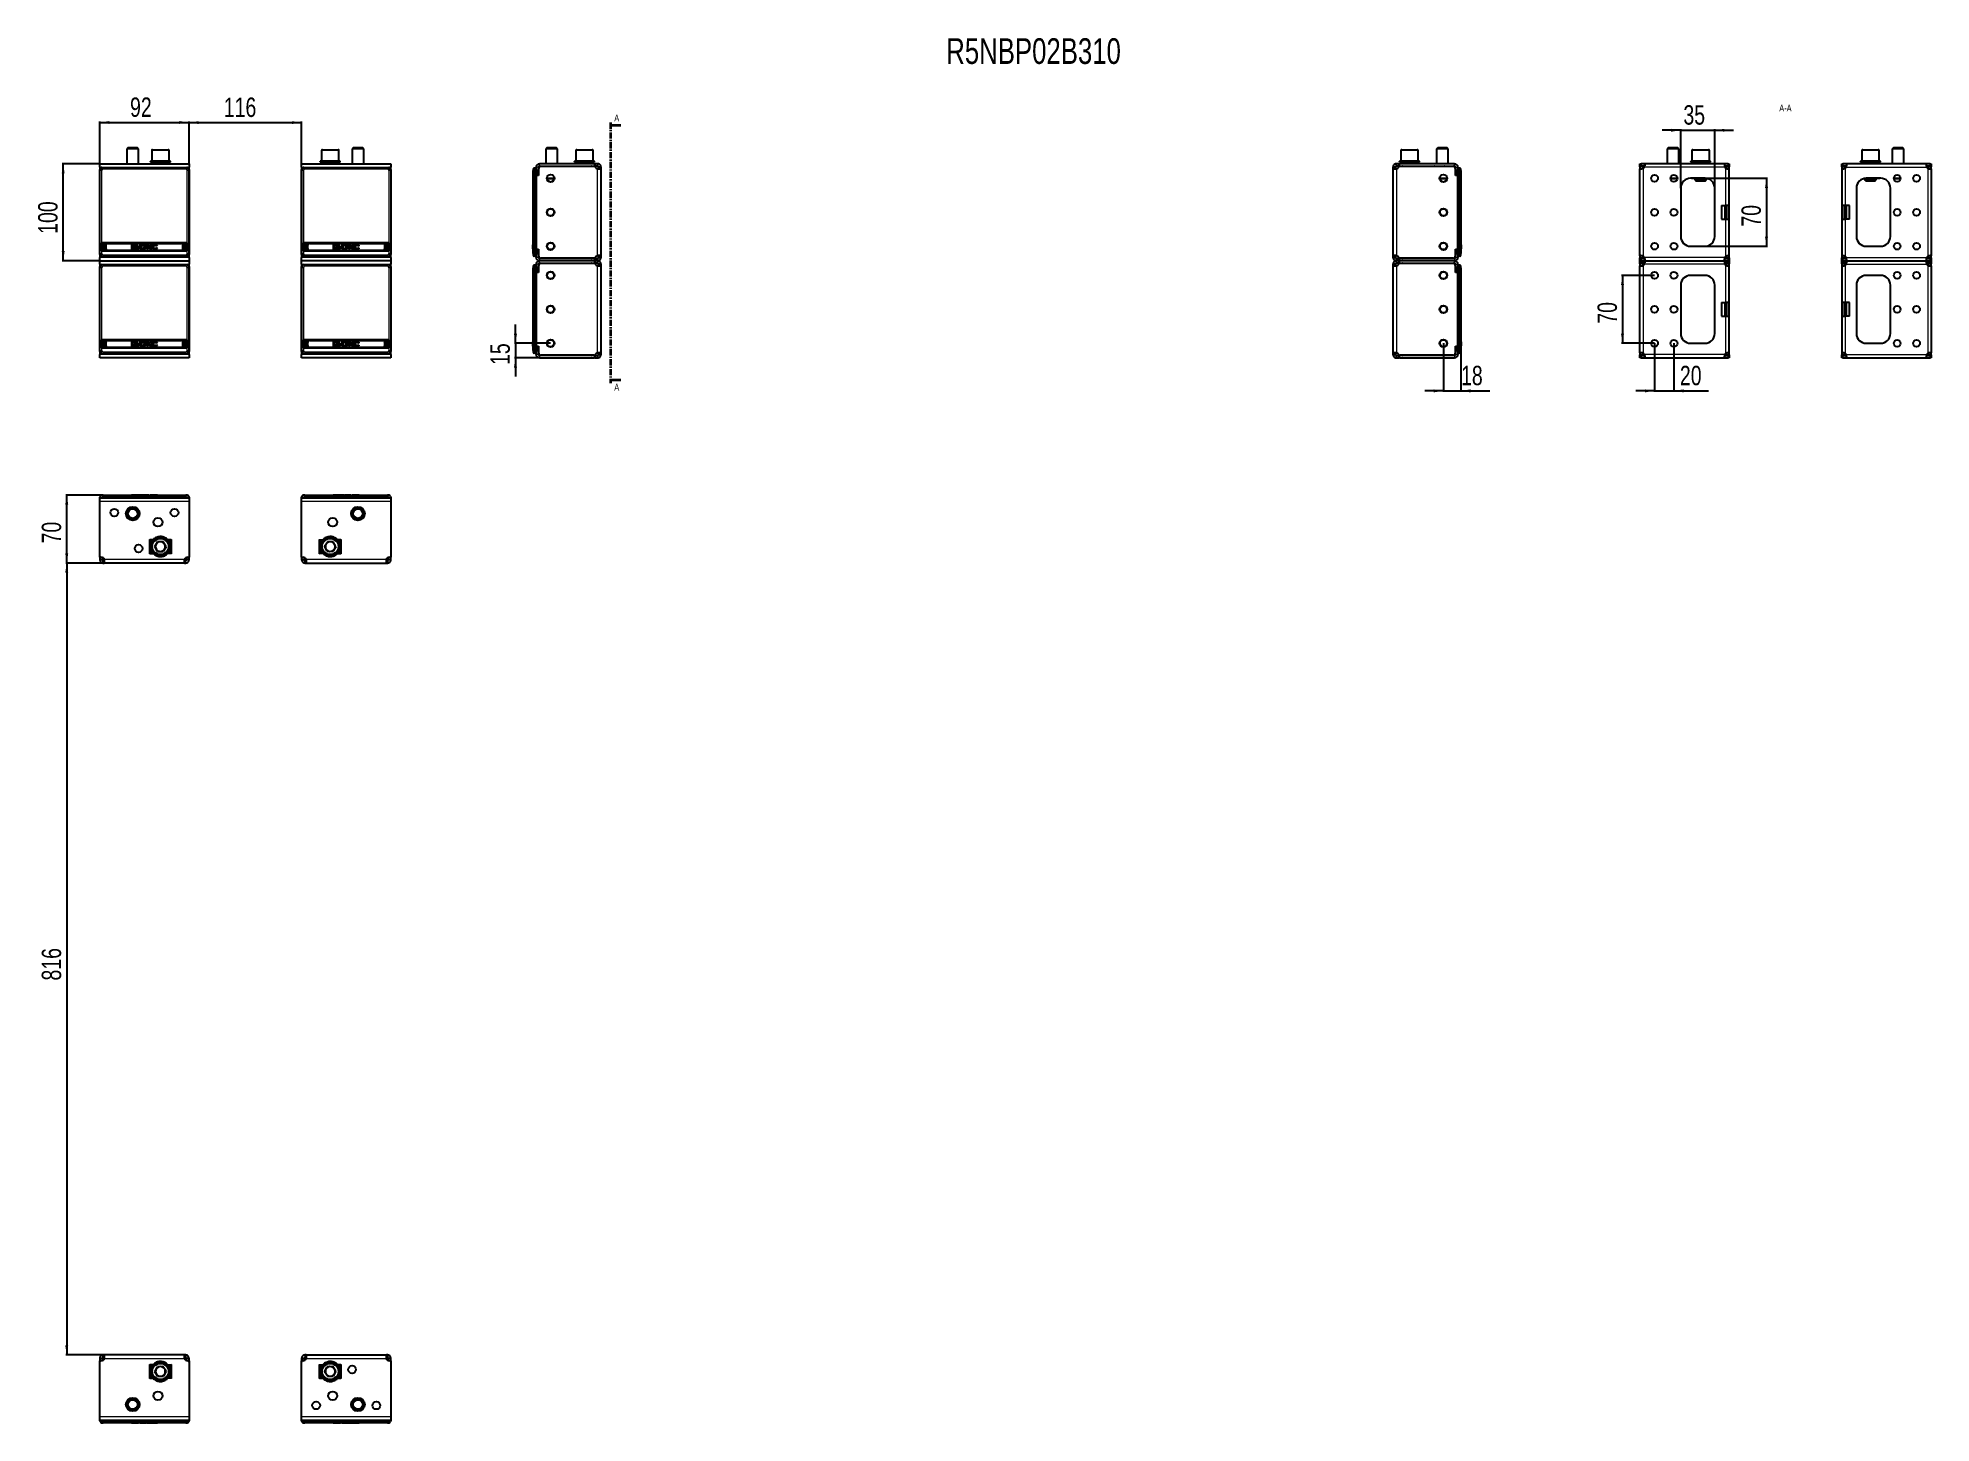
# Model space of a CAD drawing. Header units: millimetres. Extents: x 0 to 1950, y -808 to 619.
import ezdxf

# ---------------------------------------------------------------- set-up
doc = ezdxf.new("R2010")
doc.units = ezdxf.units.MM
doc.linetypes.add('CENTER', pattern=[10.16, 6.35, -1.27, 1.27, -1.27])
doc.layers.add('FORMAT', color=7, linetype='Continuous')
doc.styles.add('SLDTEXTSTYLE0', font='TXT', dxfattribs={"width": 0.75})
doc.dimstyles.new('SLDDIMSTYLE0', dxfattribs={"dimtxt": 20, "dimasz": 10, "dimexe": 0, "dimexo": 0.0625, "dimgap": 5, "dimtad": 2, "dimdec": 1, "dimrnd": 1e-09, "dimzin": 12, "dimdsep": 46, "dimtxsty": 'SLDTEXTSTYLE0', "dimsah": 1, "dimcen": 0.09, "dimadec": 0, "dimazin": 3, "dimtfac": 1, "dimtofl": 0, "dimtmove": 0, "dimatfit": 3, "dimfxl": 0, "dimfrac": 2, "dimtolj": 1, "dimtzin": 12, "dimarcsym": 0})
doc.dimstyles.new('SLDDIMSTYLE1', dxfattribs={"dimtxt": 20, "dimasz": 10, "dimexe": 0, "dimexo": 0.0625, "dimgap": 5, "dimtad": 2, "dimdec": 1, "dimrnd": 1e-09, "dimzin": 12, "dimdsep": 46, "dimtxsty": 'SLDTEXTSTYLE0', "dimsah": 1, "dimcen": 0.09, "dimadec": 0, "dimazin": 3, "dimtfac": 1, "dimtmove": 0, "dimatfit": 0, "dimfxl": 0, "dimfrac": 2, "dimtolj": 1, "dimtzin": 12, "dimarcsym": 0})

msp = doc.modelspace()

# ---------------------------------------------------------------- texts
at = {"color": 7, "linetype": 'Continuous', "char_height": 7, "attachment_point": 1, "style": 'SLDTEXTSTYLE0'}
for insert in [(593.55, 540.03), (593.55, 262.69)]:
    msp.add_mtext('A', dxfattribs=dict(at, insert=insert))
at = {"layer": 'FORMAT', "style": 'SLDTEXTSTYLE0'}
for s, insert, char_height, attachment_point in [('R5NBP02B310', (935.62, 618.71), 26.4583, 1), ('A-A', (1800.33, 550.24), 7, 2)]:
    msp.add_mtext(s, dxfattribs=dict(at, insert=insert, char_height=char_height, attachment_point=attachment_point))

# ---------------------------------------------------------------- blocks, each defined once
blk = doc.blocks.new('_D')
at = {"layer": 'FORMAT'}
for p, q in [((63.4, 489.4), (24.7, 489.4)), ((25.7, 389.4), (25.7, 489.4)), ((63.4, 389.4), (24.7, 389.4))]:
    blk.add_line(p, q, dxfattribs=at)
for points in [[(25.7, 489.4), (24.2, 479.4), (27.2, 479.4)], [(25.7, 389.4), (27.2, 399.4), (24.2, 399.4)]]:
    blk.add_solid(points, dxfattribs=at)
at = {"layer": 'FORMAT', "insert": (-0.1, 417.2), "char_height": 20, "attachment_point": 1, "rotation": 90, "style": 'SLDTEXTSTYLE0'}
blk.add_mtext('100', dxfattribs=at)
blk = doc.blocks.new('_D_1')
at = {"layer": 'FORMAT'}
for p, q in [((63.4, 489.4), (63.4, 532.9)), ((63.4, 531.9), (155.4, 531.9)), ((155.4, 489.4), (155.4, 532.9))]:
    blk.add_line(p, q, dxfattribs=at)
for points in [[(63.4, 531.9), (73.4, 530.4), (73.4, 533.4)], [(155.4, 531.9), (145.4, 533.4), (145.4, 530.4)]]:
    blk.add_solid(points, dxfattribs=at)
at = {"layer": 'FORMAT', "insert": (94.6, 557.7), "char_height": 20, "attachment_point": 1, "style": 'SLDTEXTSTYLE0'}
blk.add_mtext('92', dxfattribs=at)
blk = doc.blocks.new('_D_2')
at = {"layer": 'FORMAT'}
for p, q in [((155.4, 489.4), (155.4, 532.8)), ((155.4, 531.8), (271.4, 531.8)), ((271.4, 489.4), (271.4, 532.8))]:
    blk.add_line(p, q, dxfattribs=at)
for points in [[(155.4, 531.8), (165.4, 530.3), (165.4, 533.3)], [(271.4, 531.8), (261.4, 533.3), (261.4, 530.3)]]:
    blk.add_solid(points, dxfattribs=at)
at = {"layer": 'FORMAT', "insert": (191.2, 557.6), "char_height": 20, "attachment_point": 1, "style": 'SLDTEXTSTYLE0'}
blk.add_mtext('116', dxfattribs=at)
blk = doc.blocks.new('_D_3')
at = {"layer": 'FORMAT'}
for p, q in [((491.7, 304.4), (491.7, 323.6)), ((527.9, 304.4), (490.7, 304.4)), ((491.7, 304.4), (491.7, 289.4)), ((516.4, 289.4), (490.7, 289.4)), ((491.7, 289.4), (491.7, 270.2))]:
    blk.add_line(p, q, dxfattribs=at)
for points in [[(491.7, 304.4), (493.3, 314.4), (490.2, 314.4)], [(491.7, 289.4), (490.2, 279.4), (493.3, 279.4)]]:
    blk.add_solid(points, dxfattribs=at)
at = {"layer": 'FORMAT', "insert": (465.9, 282.1), "char_height": 20, "attachment_point": 1, "rotation": 90, "style": 'SLDTEXTSTYLE0'}
blk.add_mtext('15', dxfattribs=at)
blk = doc.blocks.new('_D_4')
at = {"layer": 'FORMAT'}
for p, q in [((1447.9, 304.4), (1447.9, 254.4)), ((1465.9, 299.6), (1465.9, 254.4)), ((1447.9, 255.4), (1428.7, 255.4)), ((1447.9, 255.4), (1465.9, 255.4)), ((1465.9, 255.4), (1495.7, 255.4))]:
    blk.add_line(p, q, dxfattribs=at)
for points in [[(1447.9, 255.4), (1437.9, 256.9), (1437.9, 253.8)], [(1465.9, 255.4), (1475.9, 253.8), (1475.9, 256.9)]]:
    blk.add_solid(points, dxfattribs=at)
at = {"layer": 'FORMAT', "insert": (1466.1, 281.2), "char_height": 20, "attachment_point": 1, "style": 'SLDTEXTSTYLE0'}
blk.add_mtext('18', dxfattribs=at)
blk = doc.blocks.new('_D_5')
at = {"layer": 'FORMAT'}
for p, q in [((65.3, 148), (28.4, 148)), ((29.4, 78), (29.4, 148)), ((68, 78), (28.4, 78))]:
    blk.add_line(p, q, dxfattribs=at)
for points in [[(29.4, 148), (27.8, 138), (30.9, 138)], [(29.4, 78), (30.9, 88), (27.8, 88)]]:
    blk.add_solid(points, dxfattribs=at)
at = {"layer": 'FORMAT', "insert": (3.6, 98.2), "char_height": 20, "attachment_point": 1, "rotation": 90, "style": 'SLDTEXTSTYLE0'}
blk.add_mtext('70', dxfattribs=at)
blk = doc.blocks.new('_D_6')
at = {"layer": 'FORMAT'}
for p, q in [((68, 78), (28.4, 78)), ((29.4, 78), (29.4, -738)), ((68, -738), (28.4, -738))]:
    blk.add_line(p, q, dxfattribs=at)
for points in [[(29.4, 78), (27.8, 68), (30.9, 68)], [(29.4, -738), (30.9, -728), (27.8, -728)]]:
    blk.add_solid(points, dxfattribs=at)
at = {"layer": 'FORMAT', "insert": (3.6, -352.2), "char_height": 20, "attachment_point": 1, "rotation": 90, "style": 'SLDTEXTSTYLE0'}
blk.add_mtext('816', dxfattribs=at)
blk = doc.blocks.new('_D_7')
at = {"layer": 'FORMAT'}
for p, q in [((1717.5, 474.4), (1781.8, 474.4)), ((1780.8, 474.4), (1780.8, 404.4)), ((1717.5, 404.4), (1781.8, 404.4))]:
    blk.add_line(p, q, dxfattribs=at)
for points in [[(1780.8, 474.4), (1779.3, 464.4), (1782.4, 464.4)], [(1780.8, 404.4), (1782.4, 414.4), (1779.3, 414.4)]]:
    blk.add_solid(points, dxfattribs=at)
at = {"layer": 'FORMAT', "insert": (1755, 424.6), "char_height": 20, "attachment_point": 1, "rotation": 90, "style": 'SLDTEXTSTYLE0'}
blk.add_mtext('70', dxfattribs=at)
blk = doc.blocks.new('_D_8')
at = {"layer": 'FORMAT'}
for p, q in [((1692.5, 523.9), (1673.2, 523.9)), ((1692.5, 464.4), (1692.5, 524.9)), ((1692.5, 523.9), (1727.5, 523.9)), ((1727.5, 464.4), (1727.5, 524.9)), ((1727.5, 523.9), (1746.7, 523.9))]:
    blk.add_line(p, q, dxfattribs=at)
for points in [[(1692.5, 523.9), (1682.5, 525.4), (1682.5, 522.4)], [(1727.5, 523.9), (1737.5, 522.4), (1737.5, 525.4)]]:
    blk.add_solid(points, dxfattribs=at)
at = {"layer": 'FORMAT', "insert": (1695.2, 549.7), "char_height": 20, "attachment_point": 1, "style": 'SLDTEXTSTYLE0'}
blk.add_mtext('35', dxfattribs=at)
blk = doc.blocks.new('_D_9')
at = {"layer": 'FORMAT'}
for p, q in [((1665.5, 304.4), (1665.5, 254.4)), ((1685.5, 304.4), (1685.5, 254.4)), ((1665.5, 255.4), (1646.2, 255.4)), ((1665.5, 255.4), (1685.5, 255.4)), ((1685.5, 255.4), (1721.2, 255.4))]:
    blk.add_line(p, q, dxfattribs=at)
for points in [[(1665.5, 255.4), (1655.5, 256.9), (1655.5, 253.8)], [(1685.5, 255.4), (1695.5, 253.8), (1695.5, 256.9)]]:
    blk.add_solid(points, dxfattribs=at)
at = {"layer": 'FORMAT', "insert": (1691.6, 281.2), "char_height": 20, "attachment_point": 1, "style": 'SLDTEXTSTYLE0'}
blk.add_mtext('20', dxfattribs=at)
blk = doc.blocks.new('_D_10')
at = {"layer": 'FORMAT'}
for p, q in [((1665.5, 374.4), (1631.5, 374.4)), ((1632.5, 374.4), (1632.5, 304.4)), ((1665.5, 304.4), (1631.5, 304.4))]:
    blk.add_line(p, q, dxfattribs=at)
for points in [[(1632.5, 374.4), (1630.9, 364.4), (1634, 364.4)], [(1632.5, 304.4), (1634, 314.4), (1630.9, 314.4)]]:
    blk.add_solid(points, dxfattribs=at)
at = {"layer": 'FORMAT', "insert": (1606.7, 324.6), "char_height": 20, "attachment_point": 1, "rotation": 90, "style": 'SLDTEXTSTYLE0'}
blk.add_mtext('70', dxfattribs=at)

# ---------------------------------------------------------------- dimensions: what is measured, and where the dimension line sits
at = {"layer": 'FORMAT'}
for base, p1, p2, angle, dimstyle, picture, middle in [((155.39, 531.89), (63.39, 489.39), (155.39, 489.39), 0, 'SLDDIMSTYLE0', '_D_1', (109.39, 531.89)), ((271.39, 531.81), (155.39, 489.39), (271.39, 489.39), 0, 'SLDDIMSTYLE0', '_D_2', (213.39, 531.81)), ((25.69, 489.39), (63.39, 389.39), (63.39, 489.39), 90, 'SLDDIMSTYLE0', '_D', (25.69, 439.39)), ((1780.82, 404.39), (1717.47, 474.39), (1717.47, 404.39), 90, 'SLDDIMSTYLE0', '_D_7', (1780.82, 439.39)), ((1632.46, 304.39), (1665.47, 374.39), (1665.47, 304.39), 90, 'SLDDIMSTYLE0', '_D_10', (1632.46, 339.39)), ((491.72, 289.39), (527.92, 304.39), (516.42, 289.39), 90, 'SLDDIMSTYLE1', '_D_3', (491.72, 296.89)), ((1685.47, 255.38), (1665.47, 304.39), (1685.47, 304.39), 0, 'SLDDIMSTYLE1', '_D_9', (1706.41, 255.38)), ((29.38, 147.96), (67.97, 77.96), (65.29, 147.96), 90, 'SLDDIMSTYLE0', '_D_5', (29.38, 112.96)), ((29.38, -738.04), (67.97, 77.96), (67.97, -738.04), 90, 'SLDDIMSTYLE0', '_D_6', (29.38, -330.04))]:
    dim = msp.add_linear_dim(base=base, p1=p1, p2=p2, angle=angle, dimstyle=dimstyle, dxfattribs=at)
    dim.commit()
    dim.dimension.update_dxf_attribs({"geometry": picture, "text_midpoint": middle, "dimtype": 160})
for base, p1, p2, picture, middle in [((1727.47, 523.89), (1692.47, 464.39), (1727.47, 464.39), '_D_8', (1709.97, 523.89)), ((1465.92, 255.38), (1447.92, 304.39), (1465.92, 299.64), '_D_4', (1480.92, 255.38))]:
    dim = msp.add_linear_dim(base=base, p1=p1, p2=p2, dimstyle='SLDDIMSTYLE1', dxfattribs=at)
    dim.commit()
    dim.dimension.update_dxf_attribs({"geometry": picture, "text_midpoint": middle, "dimtype": 160})

# ---------------------------------------------------------------- linework, layer by layer
at = {"color": 7, "linetype": 'CENTER', "lineweight": 35}
msp.add_line((589.79, 531.87), (589.79, 263.4), dxfattribs=at)
at = {"color": 7, "linetype": 'Continuous', "lineweight": 35}
for p, q in [((600.43, 528.87), (589.79, 528.87)), ((600.43, 266.4), (589.79, 266.4))]:
    msp.add_line(p, q, dxfattribs=at)
at = {"color": 7, "linetype": 'Continuous', "lineweight": 25}
for p, q in [((63.39, 485.89), (63.39, 489.39)), ((63.39, 489.39), (155.39, 489.39)), ((92.46, 505.89), (91.39, 504.82)), ((91.39, 504.82), (91.39, 489.39)), ((103.39, 504.82), (91.39, 504.82)), ((102.31, 505.89), (92.46, 505.89)), ((103.39, 504.82), (102.31, 505.89)), ((103.39, 489.39), (103.39, 504.82)), ((115.64, 491.89), (115.64, 490.89)), ((115.64, 491.89), (115.64, 491.64)), ((116.44, 491.89), (115.64, 491.89)), ((115.64, 491.89), (115.64, 491.89)), ((115.64, 490.89), (115.64, 491.14)), ((116.44, 490.89), (115.64, 490.89)), ((115.64, 490.89), (115.64, 490.89)), ((116.44, 491.89), (116.54, 491.89)), ((116.44, 490.89), (116.54, 490.89)), ((116.54, 491.89), (116.54, 491.64)), ((118.67, 491.89), (116.54, 491.89)), ((116.54, 490.89), (116.54, 491.14)), ((118.67, 490.89), (116.54, 490.89)), ((116.89, 502.89), (116.89, 491.89)), ((117.89, 503.89), (126.31, 503.89)), ((118.67, 491.89), (118.85, 491.89)), ((118.67, 490.89), (118.85, 490.89)), ((118.85, 491.89), (118.85, 491.64)), ((122.01, 491.89), (118.85, 491.89)), ((118.85, 490.89), (118.85, 491.14)), ((122.01, 490.89), (118.85, 490.89)), ((119.89, 490.89), (119.89, 489.39)), ((122.01, 491.89), (122.24, 491.89)), ((122.01, 490.89), (122.24, 490.89)), ((122.24, 491.89), (122.24, 491.64)), ((125.94, 491.89), (122.24, 491.89)), ((122.24, 490.89), (122.24, 491.14)), ((125.94, 490.89), (122.24, 490.89)), ((125.94, 491.89), (126.03, 491.89)), ((125.94, 490.89), (126.11, 490.89)), ((126.11, 490.89), (126.19, 490.89)), ((126.15, 491.89), (126.19, 491.89)), ((126.19, 491.89), (126.19, 491.64)), ((129.86, 491.89), (126.19, 491.89)), ((126.19, 490.89), (126.19, 491.14)), ((129.86, 490.89), (126.19, 490.89)), ((126.31, 503.89), (133.89, 503.89)), ((129.86, 491.89), (130.09, 491.89)), ((129.86, 490.89), (130.09, 490.89)), ((130.09, 491.89), (130.09, 491.64)), ((133.17, 491.89), (130.09, 491.89)), ((130.09, 490.89), (130.09, 491.14)), ((133.17, 490.89), (130.09, 490.89)), ((131.89, 489.39), (131.89, 490.89)), ((133.17, 491.89), (133.34, 491.89)), ((133.17, 490.89), (133.34, 490.89)), ((133.34, 491.89), (133.34, 491.64)), ((135.38, 491.89), (133.34, 491.89)), ((133.34, 490.89), (133.34, 491.14)), ((135.38, 490.89), (133.34, 490.89)), ((134.89, 491.89), (134.89, 502.89)), ((135.38, 491.89), (135.47, 491.89)), ((135.38, 490.89), (135.47, 490.89)), ((135.47, 491.89), (135.47, 491.64)), ((136.14, 491.89), (135.47, 491.89)), ((135.47, 490.89), (135.47, 491.14)), ((136.14, 490.89), (135.47, 490.89)), ((136.14, 490.89), (136.14, 491.89)), ((155.39, 489.39), (155.39, 485.89)), ((271.39, 485.89), (271.39, 489.39)), ((271.39, 489.39), (363.39, 489.39)), ((290.64, 491.89), (290.64, 490.89)), ((290.64, 491.89), (290.64, 491.64)), ((291.45, 491.89), (290.64, 491.89)), ((290.64, 491.89), (290.64, 491.89)), ((290.64, 490.89), (290.64, 491.14)), ((291.45, 490.89), (290.64, 490.89)), ((290.64, 490.89), (290.64, 490.89)), ((291.45, 491.89), (291.56, 491.89)), ((291.45, 490.89), (291.56, 490.89)), ((291.56, 491.89), (291.56, 491.64)), ((293.71, 491.89), (291.56, 491.89)), ((291.56, 490.89), (291.56, 491.14)), ((293.71, 490.89), (291.56, 490.89)), ((291.89, 502.89), (291.89, 491.89)), ((292.89, 503.89), (301.32, 503.89)), ((293.71, 491.89), (293.89, 491.89)), ((293.71, 490.89), (293.89, 490.89)), ((293.89, 491.89), (293.89, 491.64)), ((297.06, 491.89), (293.89, 491.89)), ((293.89, 490.89), (293.89, 491.14)), ((297.06, 490.89), (293.89, 490.89)), ((294.89, 490.89), (294.89, 489.39)), ((297.06, 491.89), (297.29, 491.89)), ((297.06, 490.89), (297.29, 490.89)), ((297.29, 491.89), (297.29, 491.64)), ((300.99, 491.89), (297.29, 491.89)), ((297.29, 490.89), (297.29, 491.14)), ((300.99, 490.89), (297.29, 490.89)), ((300.99, 491.89), (301.07, 491.89)), ((300.99, 490.89), (301.15, 490.89)), ((301.15, 490.89), (301.23, 490.89)), ((301.19, 491.89), (301.23, 491.89)), ((301.23, 491.89), (301.23, 491.64)), ((304.9, 491.89), (301.23, 491.89)), ((301.23, 490.89), (301.23, 491.14)), ((304.9, 490.89), (301.23, 490.89)), ((301.32, 503.89), (308.89, 503.89)), ((304.9, 491.89), (305.13, 491.89)), ((304.9, 490.89), (305.13, 490.89)), ((305.13, 491.89), (305.13, 491.64)), ((308.2, 491.89), (305.13, 491.89)), ((305.13, 490.89), (305.13, 491.14)), ((308.2, 490.89), (305.13, 490.89)), ((306.89, 489.39), (306.89, 490.89)), ((308.2, 491.89), (308.38, 491.89)), ((308.2, 490.89), (308.38, 490.89)), ((308.38, 491.89), (308.38, 491.64)), ((310.39, 491.89), (308.38, 491.89)), ((308.38, 490.89), (308.38, 491.14)), ((310.39, 490.89), (308.38, 490.89)), ((309.89, 491.89), (309.89, 502.89)), ((310.39, 491.89), (310.48, 491.89)), ((310.39, 490.89), (310.48, 490.89)), ((310.48, 491.89), (310.48, 491.64)), ((311.14, 491.89), (310.48, 491.89)), ((310.48, 490.89), (310.48, 491.14)), ((311.14, 490.89), (310.48, 490.89)), ((311.14, 490.89), (311.14, 491.89)), ((324.46, 505.89), (323.39, 504.82)), ((323.39, 504.82), (323.39, 489.39)), ((335.39, 504.82), (323.39, 504.82)), ((334.31, 505.89), (324.46, 505.89)), ((335.39, 504.82), (334.31, 505.89)), ((335.39, 489.39), (335.39, 504.82)), ((363.39, 489.39), (363.39, 485.89)), ((573.02, 489.39), (516.42, 489.39)), ((524, 505.89), (522.92, 504.82)), ((522.92, 504.82), (522.92, 489.39)), ((534.92, 504.82), (522.92, 504.82)), ((533.85, 505.89), (524, 505.89)), ((534.92, 504.82), (533.85, 505.89)), ((534.92, 489.39), (534.92, 504.82)), ((552.67, 491.89), (552.67, 490.89)), ((552.68, 491.89), (552.68, 491.64)), ((553.51, 491.89), (552.68, 491.89)), ((552.68, 491.89), (552.68, 491.89)), ((552.68, 490.89), (552.68, 491.14)), ((553.51, 490.89), (552.68, 490.89)), ((552.68, 490.89), (552.68, 490.89)), ((553.51, 491.89), (553.61, 491.89)), ((553.51, 490.89), (553.61, 490.89)), ((553.61, 491.89), (553.61, 491.64)), ((555.78, 491.89), (553.61, 491.89)), ((553.61, 490.89), (553.61, 491.14)), ((555.78, 490.89), (553.61, 490.89)), ((553.92, 502.89), (553.92, 491.89)), ((554.92, 503.89), (570.92, 503.89)), ((555.78, 491.89), (555.96, 491.89)), ((555.78, 490.89), (555.96, 490.89)), ((555.96, 491.89), (555.96, 491.64)), ((559.14, 491.89), (555.96, 491.89)), ((555.96, 490.89), (555.96, 491.14)), ((559.14, 490.89), (555.96, 490.89)), ((556.92, 490.89), (556.92, 489.39)), ((559.14, 491.89), (559.37, 491.89)), ((559.14, 490.89), (559.37, 490.89)), ((559.37, 491.89), (559.37, 491.64)), ((563.07, 491.89), (559.37, 491.89)), ((559.37, 490.89), (559.37, 491.14)), ((563.07, 490.89), (559.37, 490.89)), ((563.07, 491.89), (563.32, 491.89)), ((563.07, 491.89), (563.15, 491.89)), ((563.07, 490.89), (563.22, 490.89)), ((563.22, 490.89), (563.32, 490.89)), ((563.27, 491.89), (563.32, 491.89)), ((563.32, 491.89), (563.32, 491.64)), ((566.98, 491.89), (563.32, 491.89)), ((563.32, 490.89), (563.32, 491.14)), ((566.98, 490.89), (563.32, 490.89)), ((566.98, 491.89), (567.21, 491.89)), ((566.98, 490.89), (567.21, 490.89)), ((567.21, 491.89), (567.21, 491.64)), ((570.27, 491.89), (567.21, 491.89)), ((567.21, 490.89), (567.21, 491.14)), ((570.27, 490.89), (567.21, 490.89)), ((568.92, 489.39), (568.92, 490.89)), ((570.27, 491.89), (570.45, 491.89)), ((570.27, 490.89), (570.45, 490.89)), ((570.45, 491.89), (570.45, 491.64)), ((572.45, 491.89), (570.45, 491.89)), ((570.45, 490.89), (570.45, 491.14)), ((572.45, 490.89), (570.45, 490.89)), ((570.92, 503.89), (570.92, 503.89)), ((571.92, 491.89), (571.92, 502.89)), ((572.45, 491.89), (572.54, 491.89)), ((572.45, 490.89), (572.54, 490.89)), ((572.54, 491.89), (572.54, 491.64)), ((573.17, 491.89), (572.54, 491.89)), ((572.54, 490.89), (572.54, 491.14)), ((573.17, 490.89), (572.54, 490.89)), ((573.02, 489.39), (574.02, 489.39)), ((573.17, 490.89), (573.17, 491.89)), ((574.02, 486.89), (574.02, 489.39)), ((576.42, 489.39), (574.02, 489.39)), ((576.42, 489.39), (576.42, 486.89)), ((1399.42, 486.89), (1399.42, 489.39)), ((1401.83, 489.39), (1399.42, 489.39)), ((1401.83, 489.39), (1401.83, 486.89)), ((1401.83, 489.39), (1402.83, 489.39)), ((1402.67, 491.89), (1402.67, 490.89)), ((1402.67, 491.89), (1402.68, 491.89)), ((1402.67, 490.89), (1402.68, 490.89)), ((1402.68, 491.89), (1402.68, 491.64)), ((1403.48, 491.89), (1402.68, 491.89)), ((1402.68, 490.89), (1402.68, 491.14)), ((1403.48, 490.89), (1402.68, 490.89)), ((1459.42, 489.39), (1402.83, 489.39)), ((1403.48, 491.89), (1403.57, 491.89)), ((1403.48, 490.89), (1403.57, 490.89)), ((1403.57, 491.89), (1403.57, 491.64)), ((1405.71, 491.89), (1403.57, 491.89)), ((1403.57, 490.89), (1403.57, 491.14)), ((1405.71, 490.89), (1403.57, 490.89)), ((1403.92, 502.89), (1403.92, 491.89)), ((1404.92, 503.89), (1420.92, 503.89)), ((1405.71, 491.89), (1405.89, 491.89)), ((1405.71, 490.89), (1405.89, 490.89)), ((1405.89, 491.89), (1405.89, 491.64)), ((1409.05, 491.89), (1405.89, 491.89)), ((1405.89, 490.89), (1405.89, 491.14)), ((1409.05, 490.89), (1405.89, 490.89)), ((1406.92, 490.89), (1406.92, 489.39)), ((1409.05, 491.89), (1409.28, 491.89)), ((1409.05, 490.89), (1409.28, 490.89)), ((1409.28, 491.89), (1409.28, 491.64)), ((1412.98, 491.89), (1409.28, 491.89)), ((1409.28, 490.89), (1409.28, 491.14)), ((1412.98, 490.89), (1409.28, 490.89)), ((1412.98, 491.89), (1413.06, 491.89)), ((1412.98, 490.89), (1413.15, 490.89)), ((1413.15, 490.89), (1413.23, 490.89)), ((1413.19, 491.89), (1413.23, 491.89)), ((1413.23, 491.89), (1413.23, 491.64)), ((1416.9, 491.89), (1413.23, 491.89)), ((1413.23, 490.89), (1413.23, 491.14)), ((1416.9, 490.89), (1413.23, 490.89)), ((1416.9, 491.89), (1417.12, 491.89)), ((1416.9, 490.89), (1417.12, 490.89)), ((1417.12, 491.89), (1417.12, 491.64)), ((1420.21, 491.89), (1417.12, 491.89)), ((1417.12, 490.89), (1417.12, 491.14)), ((1420.21, 490.89), (1417.12, 490.89)), ((1418.92, 489.39), (1418.92, 490.89)), ((1420.21, 491.89), (1420.38, 491.89)), ((1420.21, 490.89), (1420.38, 490.89)), ((1420.38, 491.89), (1420.38, 491.64)), ((1422.41, 491.89), (1420.38, 491.89)), ((1420.38, 490.89), (1420.38, 491.14)), ((1422.41, 490.89), (1420.38, 490.89)), ((1421.92, 491.89), (1421.92, 502.89)), ((1422.41, 491.89), (1422.51, 491.89)), ((1422.41, 490.89), (1422.51, 490.89)), ((1422.51, 491.89), (1422.51, 491.64)), ((1423.17, 491.89), (1422.51, 491.89)), ((1422.51, 490.89), (1422.51, 491.14)), ((1423.17, 490.89), (1422.51, 490.89)), ((1423.17, 490.89), (1423.17, 491.89)), ((1442, 505.89), (1440.92, 504.82)), ((1440.92, 504.82), (1440.92, 489.39)), ((1452.92, 504.82), (1440.92, 504.82)), ((1451.85, 505.89), (1442, 505.89)), ((1452.92, 504.82), (1451.85, 505.89)), ((1452.92, 489.39), (1452.92, 504.82)), ((1650.47, 486.89), (1650.47, 489.39)), ((1650.47, 489.39), (1651.58, 489.39)), ((1655.3, 489.39), (1651.58, 489.39)), ((1737.64, 489.39), (1655.3, 489.39)), ((1655.3, 489.39), (1655.3, 487.18)), ((1679.54, 505.89), (1678.47, 504.82)), ((1678.47, 504.82), (1678.47, 489.39)), ((1690.47, 504.82), (1678.47, 504.82)), ((1689.39, 505.89), (1679.54, 505.89)), ((1690.47, 504.82), (1689.39, 505.89)), ((1690.47, 489.39), (1690.47, 504.82)), ((1702.72, 491.89), (1702.72, 490.89)), ((1702.72, 491.89), (1702.73, 491.89)), ((1702.72, 490.89), (1702.73, 490.89)), ((1702.73, 491.89), (1702.73, 491.64)), ((1703.56, 491.89), (1702.73, 491.89)), ((1702.73, 490.89), (1702.73, 491.14)), ((1703.56, 490.89), (1702.73, 490.89)), ((1703.56, 491.89), (1703.66, 491.89)), ((1703.56, 490.89), (1703.66, 490.89)), ((1703.66, 491.89), (1703.66, 491.64)), ((1705.82, 491.89), (1703.66, 491.89)), ((1703.66, 490.89), (1703.66, 491.14)), ((1705.82, 490.89), (1703.66, 490.89)), ((1703.97, 502.89), (1703.97, 491.89)), ((1704.97, 503.89), (1712.78, 503.89)), ((1705.82, 491.89), (1706.01, 491.89)), ((1705.82, 490.89), (1706.01, 490.89)), ((1706.01, 491.89), (1706.01, 491.64)), ((1709.18, 491.89), (1706.01, 491.89)), ((1706.01, 490.89), (1706.01, 491.14)), ((1709.18, 490.89), (1706.01, 490.89)), ((1706.97, 490.89), (1706.97, 489.39)), ((1709.18, 491.89), (1709.41, 491.89)), ((1709.18, 490.89), (1709.41, 490.89)), ((1709.41, 491.89), (1709.41, 491.64)), ((1713.11, 491.89), (1709.41, 491.89)), ((1709.41, 490.89), (1709.41, 491.14)), ((1713.11, 490.89), (1709.41, 490.89)), ((1712.78, 503.89), (1720.97, 503.89)), ((1713.11, 491.89), (1713.19, 491.89)), ((1713.11, 490.89), (1713.27, 490.89)), ((1713.27, 490.89), (1713.36, 490.89)), ((1713.32, 491.89), (1713.36, 491.89)), ((1713.36, 491.89), (1713.36, 491.64)), ((1717.03, 491.89), (1713.36, 491.89)), ((1713.36, 490.89), (1713.36, 491.14)), ((1717.03, 490.89), (1713.36, 490.89)), ((1717.03, 491.89), (1717.25, 491.89)), ((1717.03, 490.89), (1717.25, 490.89)), ((1717.25, 491.89), (1717.25, 491.64)), ((1720.32, 491.89), (1717.25, 491.89)), ((1717.25, 490.89), (1717.25, 491.14)), ((1720.32, 490.89), (1717.25, 490.89)), ((1718.97, 489.39), (1718.97, 490.89)), ((1720.32, 491.89), (1720.49, 491.89)), ((1720.32, 490.89), (1720.49, 490.89)), ((1720.49, 491.89), (1720.49, 491.64)), ((1722.49, 491.89), (1720.49, 491.89)), ((1720.49, 490.89), (1720.49, 491.14)), ((1722.49, 490.89), (1720.49, 490.89)), ((1721.97, 491.89), (1721.97, 502.89)), ((1722.49, 491.89), (1722.58, 491.89)), ((1722.49, 490.89), (1722.58, 490.89)), ((1722.58, 491.89), (1722.58, 491.64)), ((1723.22, 491.89), (1722.58, 491.89)), ((1722.58, 490.89), (1722.58, 491.14)), ((1723.22, 490.89), (1722.58, 490.89)), ((1723.22, 490.89), (1723.22, 491.89)), ((1737.64, 489.39), (1737.64, 486.89)), ((1741.36, 489.39), (1737.64, 489.39)), ((1741.36, 489.39), (1742.47, 489.39)), ((1742.47, 489.39), (1742.47, 486.89)), ((1858.47, 486.89), (1858.47, 489.39)), ((1858.47, 489.39), (1859.58, 489.39)), ((1863.3, 489.39), (1859.58, 489.39)), ((1863.3, 489.39), (1863.3, 487.18)), ((1945.64, 489.39), (1863.3, 489.39)), ((1877.72, 491.89), (1877.72, 490.89)), ((1877.72, 491.89), (1877.73, 491.89)), ((1877.72, 490.89), (1877.73, 490.89)), ((1877.73, 491.89), (1877.73, 491.64)), ((1878.55, 491.89), (1877.73, 491.89)), ((1877.73, 490.89), (1877.73, 491.14)), ((1878.55, 490.89), (1877.73, 490.89)), ((1878.55, 491.89), (1878.66, 491.89)), ((1878.55, 490.89), (1878.66, 490.89)), ((1878.66, 491.89), (1878.66, 491.64)), ((1880.82, 491.89), (1878.66, 491.89)), ((1878.66, 490.89), (1878.66, 491.14)), ((1880.82, 490.89), (1878.66, 490.89)), ((1878.97, 502.89), (1878.97, 491.89)), ((1879.97, 503.89), (1887.5, 503.89)), ((1880.82, 491.89), (1881, 491.89)), ((1880.82, 490.89), (1881, 490.89)), ((1881, 491.89), (1881, 491.64)), ((1884.18, 491.89), (1881, 491.89)), ((1881, 490.89), (1881, 491.14)), ((1884.18, 490.89), (1881, 490.89)), ((1881.97, 490.89), (1881.97, 489.39)), ((1884.18, 491.89), (1884.41, 491.89)), ((1884.18, 490.89), (1884.41, 490.89)), ((1884.41, 491.89), (1884.41, 491.64)), ((1888.11, 491.89), (1884.41, 491.89)), ((1884.41, 490.89), (1884.41, 491.14)), ((1888.11, 490.89), (1884.41, 490.89)), ((1887.5, 503.89), (1895.97, 503.89)), ((1888.11, 491.89), (1888.19, 491.89)), ((1888.11, 490.89), (1888.26, 490.89)), ((1888.26, 490.89), (1888.36, 490.89)), ((1888.31, 491.89), (1888.36, 491.89)), ((1888.36, 491.89), (1888.36, 491.64)), ((1892.02, 491.89), (1888.36, 491.89)), ((1888.36, 490.89), (1888.36, 491.14)), ((1892.02, 490.89), (1888.36, 490.89)), ((1892.02, 491.89), (1892.25, 491.89)), ((1892.02, 490.89), (1892.25, 490.89)), ((1892.25, 491.89), (1892.25, 491.64)), ((1895.32, 491.89), (1892.25, 491.89)), ((1892.25, 490.89), (1892.25, 491.14)), ((1895.32, 490.89), (1892.25, 490.89)), ((1893.97, 489.39), (1893.97, 490.89)), ((1895.32, 491.89), (1895.49, 491.89)), ((1895.32, 490.89), (1895.49, 490.89)), ((1895.49, 491.89), (1895.49, 491.64)), ((1897.49, 491.89), (1895.49, 491.89)), ((1895.49, 490.89), (1895.49, 491.14)), ((1897.49, 490.89), (1895.49, 490.89)), ((1896.97, 491.89), (1896.97, 502.89)), ((1897.49, 491.89), (1897.58, 491.89)), ((1897.49, 490.89), (1897.58, 490.89)), ((1897.58, 491.89), (1897.58, 491.64)), ((1898.22, 491.89), (1897.58, 491.89)), ((1897.58, 490.89), (1897.58, 491.14)), ((1898.22, 490.89), (1897.58, 490.89)), ((1898.22, 490.89), (1898.22, 491.89)), ((1911.54, 505.89), (1910.47, 504.82)), ((1910.47, 504.82), (1910.47, 489.39)), ((1922.47, 504.82), (1910.47, 504.82)), ((1921.39, 505.89), (1911.54, 505.89)), ((1922.47, 504.82), (1921.39, 505.89)), ((1922.47, 489.39), (1922.47, 504.82)), ((1945.64, 486.89), (1945.64, 489.39)), ((1949.36, 489.39), (1945.64, 489.39)), ((1949.36, 489.39), (1950.47, 489.39)), ((1950.47, 489.39), (1950.47, 486.89)), ((63.39, 485.89), (63.39, 483.37)), ((63.39, 482.74), (63.39, 483.37)), ((63.39, 396.54), (63.39, 482.74)), ((65.66, 485.64), (66.28, 485.64)), ((66.28, 485.64), (101.89, 485.64)), ((101.89, 485.64), (101.89, 485.51)), ((102.39, 485.37), (116.39, 485.37)), ((116.89, 485.51), (116.89, 485.64)), ((116.89, 485.64), (152.49, 485.64)), ((152.49, 485.64), (153.11, 485.64)), ((155.39, 483.37), (155.39, 485.89)), ((155.39, 483.37), (155.39, 482.74)), ((155.39, 482.74), (155.39, 396.54)), ((271.39, 485.89), (271.39, 483.37)), ((271.39, 482.74), (271.39, 483.37)), ((271.39, 396.54), (271.39, 482.74)), ((273.66, 485.64), (274.28, 485.64)), ((274.28, 485.64), (309.89, 485.64)), ((309.89, 485.64), (309.89, 485.51)), ((310.39, 485.37), (324.39, 485.37)), ((324.89, 485.51), (324.89, 485.64)), ((324.89, 485.64), (360.49, 485.64)), ((360.49, 485.64), (361.11, 485.64)), ((363.39, 483.37), (363.39, 485.89)), ((363.39, 483.37), (363.39, 482.74)), ((363.39, 482.74), (363.39, 396.54)), ((509.92, 483.74), (509.92, 482.29)), ((509.92, 407.84), (509.92, 482.29)), ((511.04, 485.19), (512.72, 485.64)), ((512.72, 485.64), (512.92, 485.64)), ((512.72, 482.74), (512.72, 396.54)), ((512.92, 477.94), (512.92, 485.89)), ((512.92, 483.37), (512.92, 395.92)), ((512.92, 477.94), (515.42, 477.94)), ((512.92, 401.49), (512.92, 477.29)), ((515.52, 477.29), (512.92, 477.29)), ((515.42, 477.94), (515.42, 485.89)), ((515.52, 478.87), (515.42, 478.66)), ((515.52, 484.29), (515.52, 477.29)), ((516.42, 486.89), (573.02, 486.89)), ((518.02, 486.79), (573, 486.79)), ((518.67, 486.89), (518.67, 486.79)), ((518.97, 486.89), (518.97, 486.79)), ((520.65, 486.89), (520.65, 486.79)), ((523.6, 486.89), (523.6, 486.79)), ((531.89, 473.89), (523.96, 473.89)), ((527.36, 486.89), (527.36, 486.79)), ((531.35, 486.89), (531.35, 486.79)), ((534.98, 486.89), (534.98, 486.79)), ((537.68, 486.89), (537.68, 486.79)), ((539.05, 486.89), (539.05, 486.79)), ((539.17, 486.79), (539.17, 486.89)), ((574.02, 486.89), (573.02, 486.89)), ((576.42, 486.89), (574.02, 486.89)), ((579.92, 485.89), (577.42, 485.89)), ((577.42, 484.67), (577.42, 485.89)), ((579.92, 484.67), (577.42, 484.67)), ((579.92, 484.67), (579.92, 485.89)), ((579.92, 394.11), (579.92, 484.67)), ((1395.92, 485.89), (1395.92, 484.67)), ((1398.42, 485.89), (1395.92, 485.89)), ((1395.92, 484.67), (1395.92, 394.11)), ((1398.42, 484.67), (1395.92, 484.67)), ((1398.42, 485.89), (1398.42, 484.67)), ((1401.83, 486.89), (1399.42, 486.89)), ((1402.83, 486.89), (1401.83, 486.89)), ((1402.83, 486.89), (1459.42, 486.89)), ((1402.85, 486.79), (1457.82, 486.79)), ((1436.67, 486.89), (1436.67, 486.79)), ((1436.97, 486.89), (1436.97, 486.79)), ((1438.65, 486.89), (1438.65, 486.79)), ((1441.6, 486.89), (1441.6, 486.79)), ((1451.89, 473.89), (1443.96, 473.89)), ((1445.36, 486.89), (1445.36, 486.79)), ((1449.35, 486.89), (1449.35, 486.79)), ((1452.98, 486.89), (1452.98, 486.79)), ((1455.68, 486.89), (1455.68, 486.79)), ((1457.05, 486.89), (1457.05, 486.79)), ((1457.17, 486.79), (1457.17, 486.89)), ((1460.32, 477.29), (1460.32, 484.29)), ((1460.32, 478.87), (1460.42, 478.66)), ((1462.92, 477.29), (1460.32, 477.29)), ((1460.42, 485.89), (1460.42, 477.94)), ((1462.92, 477.94), (1460.42, 477.94)), ((1462.92, 485.89), (1462.92, 477.94)), ((1462.92, 485.64), (1463.12, 485.64)), ((1462.92, 395.92), (1462.92, 483.37)), ((1462.92, 477.29), (1462.92, 401.49)), ((1463.12, 485.64), (1464.81, 485.19)), ((1463.12, 396.54), (1463.12, 482.74)), ((1465.92, 482.29), (1465.92, 483.74)), ((1465.92, 482.29), (1465.92, 407.84)), ((1651.58, 486.89), (1650.47, 486.89)), ((1650.47, 486.89), (1650.47, 486.79)), ((1650.47, 486.79), (1652.97, 486.79)), ((1650.47, 486.18), (1650.47, 486.79)), ((1650.47, 486.18), (1650.47, 484.12)), ((1650.47, 394.67), (1650.47, 484.12)), ((1650.47, 484.12), (1651.56, 484.12)), ((1655.3, 486.89), (1651.58, 486.89)), ((1652.97, 486.79), (1652.97, 486.18)), ((1652.97, 486.18), (1652.97, 484.36)), ((1688.93, 473.89), (1682, 473.89)), ((1717.47, 474.39), (1702.47, 474.39)), ((1704.14, 474.29), (1704.12, 474.29)), ((1704.14, 474.29), (1704.14, 474.29)), ((1704.24, 474.29), (1704.14, 474.29)), ((1704.24, 474.39), (1704.24, 474.29)), ((1707.49, 474.29), (1704.24, 474.29)), ((1706.97, 474.29), (1706.97, 472.97)), ((1706.97, 472.97), (1708.04, 471.89)), ((1706.97, 472.97), (1712.83, 472.97)), ((1707.49, 474.29), (1709.39, 474.29)), ((1708.04, 471.89), (1712.86, 471.89)), ((1709.95, 474.29), (1709.39, 474.29)), ((1715.99, 474.29), (1709.95, 474.29)), ((1712.83, 472.97), (1718.97, 472.97)), ((1712.86, 471.89), (1717.89, 471.89)), ((1716.54, 474.29), (1715.99, 474.29)), ((1716.54, 474.29), (1718.44, 474.29)), ((1717.89, 471.89), (1718.97, 472.97)), ((1718.88, 474.29), (1718.44, 474.29)), ((1718.97, 472.97), (1718.97, 474.28)), ((1741.36, 486.89), (1737.64, 486.89)), ((1739.97, 486.79), (1742.47, 486.79)), ((1739.97, 486.18), (1739.97, 486.79)), ((1739.97, 484.34), (1739.97, 486.18)), ((1742.47, 486.89), (1741.36, 486.89)), ((1742.47, 486.79), (1742.47, 486.89)), ((1742.47, 486.79), (1742.47, 486.18)), ((1742.47, 484.12), (1742.47, 486.18)), ((1742.47, 446.39), (1742.47, 484.12)), ((1859.58, 486.89), (1858.47, 486.89)), ((1858.47, 486.89), (1858.47, 486.79)), ((1858.47, 486.79), (1860.97, 486.79)), ((1858.47, 486.18), (1858.47, 486.79)), ((1858.47, 486.18), (1858.47, 484.12)), ((1858.47, 484.12), (1859.56, 484.12)), ((1858.47, 484.12), (1858.47, 446.39)), ((1863.3, 486.89), (1859.58, 486.89)), ((1860.97, 486.79), (1860.97, 486.18)), ((1860.97, 486.18), (1860.97, 484.36)), ((1881.97, 474.28), (1881.97, 472.97)), ((1881.97, 472.97), (1883.04, 471.89)), ((1881.97, 472.97), (1887.62, 472.97)), ((1882.49, 474.29), (1882.06, 474.29)), ((1882.49, 474.29), (1884.39, 474.29)), ((1883.04, 471.89), (1887.68, 471.89)), ((1898.47, 474.39), (1883.47, 474.39)), ((1884.95, 474.29), (1884.39, 474.29)), ((1890.99, 474.29), (1884.95, 474.29)), ((1887.62, 472.97), (1893.97, 472.97)), ((1887.68, 471.89), (1892.89, 471.89)), ((1891.54, 474.29), (1890.99, 474.29)), ((1891.54, 474.29), (1893.44, 474.29)), ((1892.89, 471.89), (1893.97, 472.97)), ((1896.7, 474.29), (1893.44, 474.29)), ((1893.97, 472.97), (1893.97, 474.29)), ((1896.7, 474.29), (1896.7, 474.39)), ((1896.8, 474.29), (1896.7, 474.29)), ((1896.82, 474.29), (1896.8, 474.29)), ((1896.8, 474.29), (1896.8, 474.29)), ((1918.93, 473.89), (1912, 473.89)), ((1949.36, 486.89), (1945.64, 486.89)), ((1947.97, 486.79), (1950.47, 486.79)), ((1947.97, 486.18), (1947.97, 486.79)), ((1947.97, 484.34), (1947.97, 486.18)), ((1950.47, 486.89), (1949.36, 486.89)), ((1950.47, 486.79), (1950.47, 486.89)), ((1950.47, 486.79), (1950.47, 486.18)), ((1950.47, 484.12), (1950.47, 486.18)), ((1950.47, 484.12), (1950.47, 394.67)), ((1692.47, 464.39), (1692.47, 414.39)), ((1727.47, 414.39), (1727.47, 464.39)), ((1873.47, 464.39), (1873.47, 414.39)), ((1908.47, 414.39), (1908.47, 464.39)), ((1734.47, 446.39), (1738.97, 446.39)), ((1734.47, 446.39), (1734.47, 432.39)), ((1734.47, 432.39), (1738.97, 432.39)), ((1742.47, 446.39), (1738.97, 446.39)), ((1738.97, 432.39), (1742.47, 432.39)), ((1739.97, 432.39), (1739.97, 446.39)), ((1742.47, 432.39), (1742.47, 446.39)), ((1742.47, 394.67), (1742.47, 432.39)), ((1861.97, 446.39), (1858.47, 446.39)), ((1858.47, 446.39), (1858.47, 432.39)), ((1858.47, 432.39), (1861.97, 432.39)), ((1858.47, 432.39), (1858.47, 394.67)), ((1860.97, 446.39), (1860.97, 432.39)), ((1866.47, 446.39), (1861.97, 446.39)), ((1866.47, 432.39), (1861.97, 432.39)), ((1866.47, 432.39), (1866.47, 446.39)), ((63.39, 395.92), (63.39, 396.54)), ((63.39, 395.92), (63.39, 392.89)), ((63.39, 389.39), (63.39, 392.89)), ((153.48, 407.84), (65.29, 407.84)), ((65.29, 407.84), (65.29, 399.64)), ((65.29, 399.64), (153.48, 399.64)), ((66.28, 393.64), (65.66, 393.64)), ((65.79, 400.34), (65.79, 407.14)), ((65.99, 407.34), (67.09, 407.34)), ((67.09, 400.14), (65.99, 400.14)), ((101.89, 393.64), (66.28, 393.64)), ((67.29, 407.14), (67.29, 400.34)), ((67.79, 400.34), (67.79, 407.14)), ((67.99, 407.34), (69.09, 407.34)), ((69.09, 400.14), (67.99, 400.14)), ((69.29, 407.14), (69.29, 400.34)), ((69.79, 402.14), (69.79, 405.34)), ((71.79, 407.34), (146.98, 407.34)), ((146.98, 400.14), (71.79, 400.14)), ((95.96, 405.4), (95.96, 402.08)), ((101.64, 405.84), (96.39, 405.84)), ((96.39, 401.64), (101.64, 401.64)), ((97.37, 405.51), (101.54, 405.51)), ((97.37, 401.97), (97.37, 405.51)), ((99.83, 401.96), (97.37, 401.97)), ((99.11, 403.83), (99.11, 403.38)), ((99.11, 403.11), (99.11, 402.65)), ((101.54, 405.51), (101.54, 405.12)), ((101.54, 405.12), (102.07, 405.12)), ((101.89, 393.64), (101.89, 393.78)), ((102.07, 405.12), (102.07, 405.4)), ((102.39, 393.91), (116.39, 393.91)), ((103.56, 403.27), (103.56, 403.72)), ((103.56, 402.54), (103.56, 403.01)), ((107.53, 405.86), (104.7, 405.84)), ((104.7, 405.84), (104.7, 401.64)), ((104.7, 401.64), (107.39, 401.65)), ((107.32, 405.28), (106.28, 405.26)), ((106.28, 405.26), (106.28, 402.16)), ((106.28, 402.16), (107.23, 402.18)), ((107.39, 401.65), (107.4, 401.65)), ((107.4, 401.65), (107.42, 401.65)), ((111.81, 405.84), (111.81, 401.64)), ((113.3, 405.84), (111.81, 405.84)), ((111.81, 401.64), (113.32, 401.64)), ((113.3, 403.87), (113.3, 405.84)), ((115.97, 405.84), (113.3, 403.87)), ((113.32, 403.41), (115.33, 401.64)), ((113.32, 401.64), (113.32, 403.41)), ((114.56, 403.98), (117.1, 405.84)), ((117.16, 401.64), (114.56, 403.98)), ((115.33, 401.64), (117.16, 401.64)), ((117.1, 405.84), (115.97, 405.84)), ((116.89, 393.78), (116.89, 393.64)), ((152.49, 393.64), (116.89, 393.64)), ((122.37, 404.82), (122.56, 404.82)), ((122.55, 401.88), (122.73, 402.42)), ((122.56, 404.82), (122.81, 405.55)), ((122.73, 402.42), (122.58, 402.42)), ((148.98, 402.14), (148.98, 405.34)), ((149.48, 407.14), (149.48, 400.34)), ((149.68, 407.34), (150.78, 407.34)), ((150.78, 400.14), (149.68, 400.14)), ((150.98, 400.34), (150.98, 407.14)), ((151.48, 407.14), (151.48, 400.34)), ((151.68, 407.34), (152.78, 407.34)), ((152.78, 400.14), (151.68, 400.14)), ((153.11, 393.64), (152.49, 393.64)), ((152.98, 400.34), (152.98, 407.14)), ((153.48, 399.64), (153.48, 407.84)), ((155.39, 396.54), (155.39, 395.92)), ((155.39, 392.89), (155.39, 395.92)), ((155.39, 392.89), (155.39, 389.39)), ((271.39, 395.92), (271.39, 396.54)), ((271.39, 395.92), (271.39, 392.89)), ((271.39, 389.39), (271.39, 392.89)), ((361.48, 407.84), (273.29, 407.84)), ((273.29, 407.84), (273.29, 399.64)), ((273.29, 399.64), (361.48, 399.64)), ((274.28, 393.64), (273.66, 393.64)), ((273.79, 400.34), (273.79, 407.14)), ((273.99, 407.34), (275.09, 407.34)), ((275.09, 400.14), (273.99, 400.14)), ((309.89, 393.64), (274.28, 393.64)), ((275.29, 407.14), (275.29, 400.34)), ((275.79, 400.34), (275.79, 407.14)), ((275.99, 407.34), (277.09, 407.34)), ((277.09, 400.14), (275.99, 400.14)), ((277.29, 407.14), (277.29, 400.34)), ((277.79, 402.14), (277.79, 405.34)), ((279.79, 407.34), (354.98, 407.34)), ((354.98, 400.14), (279.79, 400.14)), ((303.96, 405.4), (303.96, 402.08)), ((309.64, 405.84), (304.39, 405.84)), ((304.39, 401.64), (309.64, 401.64)), ((305.37, 405.51), (309.54, 405.51)), ((305.37, 401.97), (305.37, 405.51)), ((307.83, 401.96), (305.37, 401.97)), ((307.11, 403.83), (307.11, 403.38)), ((307.11, 403.11), (307.11, 402.65)), ((309.54, 405.51), (309.54, 405.12)), ((309.54, 405.12), (310.07, 405.12)), ((309.89, 393.64), (309.89, 393.78)), ((310.07, 405.12), (310.07, 405.4)), ((310.39, 393.91), (324.39, 393.91)), ((311.56, 403.27), (311.56, 403.72)), ((311.56, 402.54), (311.56, 403.01)), ((315.53, 405.86), (312.7, 405.84)), ((312.7, 405.84), (312.7, 401.64)), ((312.7, 401.64), (315.39, 401.65)), ((315.32, 405.28), (314.28, 405.26)), ((314.28, 405.26), (314.28, 402.16)), ((314.28, 402.16), (315.23, 402.18)), ((315.39, 401.65), (315.4, 401.65)), ((315.4, 401.65), (315.42, 401.65)), ((319.81, 405.84), (319.81, 401.64)), ((321.3, 405.84), (319.81, 405.84)), ((319.81, 401.64), (321.32, 401.64)), ((321.3, 403.87), (321.3, 405.84)), ((323.97, 405.84), (321.3, 403.87)), ((321.32, 403.41), (323.33, 401.64)), ((321.32, 401.64), (321.32, 403.41)), ((322.56, 403.98), (325.1, 405.84)), ((325.16, 401.64), (322.56, 403.98)), ((323.33, 401.64), (325.16, 401.64)), ((325.1, 405.84), (323.97, 405.84)), ((324.89, 393.78), (324.89, 393.64)), ((360.49, 393.64), (324.89, 393.64)), ((330.37, 404.82), (330.56, 404.82)), ((330.55, 401.88), (330.73, 402.42)), ((330.56, 404.82), (330.81, 405.55)), ((330.73, 402.42), (330.58, 402.42)), ((356.98, 402.14), (356.98, 405.34)), ((357.48, 407.14), (357.48, 400.34)), ((357.68, 407.34), (358.78, 407.34)), ((358.78, 400.14), (357.68, 400.14)), ((358.98, 400.34), (358.98, 407.14)), ((359.48, 407.14), (359.48, 400.34)), ((359.68, 407.34), (360.78, 407.34)), ((360.78, 400.14), (359.68, 400.14)), ((361.11, 393.64), (360.49, 393.64)), ((360.98, 400.34), (360.98, 407.14)), ((361.48, 399.64), (361.48, 407.84)), ((363.39, 396.54), (363.39, 395.92)), ((363.39, 392.89), (363.39, 395.92)), ((363.39, 392.89), (363.39, 389.39)), ((509.72, 405.9), (509.92, 405.9)), ((509.72, 405.55), (509.92, 405.55)), ((509.72, 404.82), (509.72, 405.55)), ((509.72, 404.82), (509.92, 404.82)), ((509.72, 403.87), (509.72, 403.98)), ((509.72, 402.42), (509.92, 402.42)), ((509.72, 401.88), (509.72, 402.42)), ((509.72, 401.88), (509.92, 401.88)), ((509.72, 401.59), (509.92, 401.59)), ((509.92, 399.64), (509.92, 407.84)), ((509.92, 396.99), (509.92, 399.64)), ((509.92, 396.99), (509.92, 395.54)), ((512.72, 393.64), (511.04, 394.09)), ((512.92, 393.64), (512.72, 393.64)), ((512.92, 401.49), (515.52, 401.49)), ((512.92, 392.89), (512.92, 400.84)), ((512.92, 400.84), (515.42, 400.84)), ((515.42, 392.89), (515.42, 400.84)), ((515.52, 400.41), (515.42, 400.63)), ((515.52, 401.49), (515.52, 394.49)), ((573.02, 391.89), (516.42, 391.89)), ((573, 391.99), (518.02, 391.99)), ((573.02, 391.89), (574.02, 391.89)), ((574.02, 389.39), (574.02, 391.89)), ((574.02, 391.89), (576.42, 391.89)), ((576.42, 391.89), (576.42, 389.39)), ((577.42, 394.11), (579.92, 394.11)), ((577.42, 392.89), (577.42, 394.11)), ((577.42, 392.89), (579.92, 392.89)), ((579.92, 392.89), (579.92, 394.11)), ((1395.92, 394.11), (1398.42, 394.11)), ((1395.92, 394.11), (1395.92, 392.89)), ((1395.92, 392.89), (1398.42, 392.89)), ((1398.42, 394.11), (1398.42, 392.89)), ((1399.42, 389.39), (1399.42, 391.89)), ((1399.42, 391.89), (1401.83, 391.89)), ((1401.83, 391.89), (1401.83, 389.39)), ((1401.83, 391.89), (1402.83, 391.89)), ((1459.42, 391.89), (1402.83, 391.89)), ((1457.82, 391.99), (1402.85, 391.99)), ((1460.32, 401.49), (1462.92, 401.49)), ((1460.32, 394.49), (1460.32, 401.49)), ((1460.32, 400.41), (1460.42, 400.63)), ((1460.42, 400.84), (1460.42, 392.89)), ((1462.92, 400.84), (1460.42, 400.84)), ((1462.92, 400.84), (1462.92, 392.89)), ((1463.12, 393.64), (1462.92, 393.64)), ((1464.81, 394.09), (1463.12, 393.64)), ((1465.92, 407.84), (1465.92, 399.64)), ((1466.12, 405.9), (1465.92, 405.9)), ((1466.12, 405.86), (1465.92, 405.86)), ((1466.12, 405.84), (1465.92, 405.84)), ((1466.12, 401.64), (1465.92, 401.64)), ((1466.12, 401.59), (1465.92, 401.59)), ((1465.92, 399.64), (1465.92, 396.99)), ((1465.92, 395.54), (1465.92, 396.99)), ((1466.12, 405.4), (1466.12, 402.08)), ((1650.47, 394.67), (1650.47, 392.6)), ((1650.47, 391.99), (1650.47, 392.6)), ((1652.97, 391.99), (1650.47, 391.99)), ((1650.47, 391.99), (1650.47, 391.89)), ((1650.47, 389.39), (1650.47, 391.89)), ((1650.47, 391.89), (1651.58, 391.89)), ((1651.58, 391.89), (1655.3, 391.89)), ((1652.97, 394.44), (1652.97, 392.6)), ((1652.97, 392.6), (1652.97, 391.99)), ((1655.3, 391.89), (1655.3, 389.39)), ((1702.47, 404.39), (1717.47, 404.39)), ((1737.64, 391.89), (1741.36, 391.89)), ((1737.64, 389.39), (1737.64, 391.61)), ((1739.97, 392.6), (1739.97, 394.42)), ((1739.97, 391.99), (1739.97, 392.6)), ((1742.47, 391.99), (1739.97, 391.99)), ((1741.36, 391.89), (1742.47, 391.89)), ((1742.47, 394.67), (1741.38, 394.67)), ((1742.47, 392.6), (1742.47, 394.67)), ((1742.47, 392.6), (1742.47, 391.99)), ((1742.47, 391.89), (1742.47, 391.99)), ((1742.47, 391.89), (1742.47, 389.39)), ((1858.47, 394.67), (1858.47, 392.6)), ((1858.47, 391.99), (1858.47, 392.6)), ((1860.97, 391.99), (1858.47, 391.99)), ((1858.47, 391.99), (1858.47, 391.89)), ((1858.47, 389.39), (1858.47, 391.89)), ((1858.47, 391.89), (1859.58, 391.89)), ((1859.58, 391.89), (1863.3, 391.89)), ((1860.97, 394.44), (1860.97, 392.6)), ((1860.97, 392.6), (1860.97, 391.99)), ((1863.3, 389.39), (1863.3, 391.89)), ((1883.47, 404.39), (1898.47, 404.39)), ((1945.64, 391.89), (1949.36, 391.89)), ((1945.64, 389.39), (1945.64, 391.61)), ((1947.97, 392.6), (1947.97, 394.42)), ((1947.97, 391.99), (1947.97, 392.6)), ((1950.47, 391.99), (1947.97, 391.99)), ((1949.36, 391.89), (1950.47, 391.89)), ((1950.47, 394.67), (1949.38, 394.67)), ((1950.47, 392.6), (1950.47, 394.67)), ((1950.47, 392.6), (1950.47, 391.99)), ((1950.47, 391.89), (1950.47, 391.99)), ((1950.47, 391.89), (1950.47, 389.39)), ((63.39, 385.89), (63.39, 389.39)), ((63.39, 389.39), (155.39, 389.39)), ((63.39, 385.89), (63.39, 383.37)), ((63.39, 382.74), (63.39, 383.37)), ((63.39, 296.54), (63.39, 382.74)), ((65.66, 385.64), (66.28, 385.64)), ((66.28, 385.64), (101.89, 385.64)), ((101.89, 385.64), (101.89, 385.51)), ((102.39, 385.37), (116.39, 385.37)), ((116.89, 385.51), (116.89, 385.64)), ((116.89, 385.64), (152.49, 385.64)), ((152.49, 385.64), (153.11, 385.64)), ((155.39, 389.39), (155.39, 385.89)), ((155.39, 383.37), (155.39, 385.89)), ((155.39, 383.37), (155.39, 382.74)), ((155.39, 382.74), (155.39, 296.54)), ((363.39, 389.39), (271.39, 389.39)), ((271.39, 385.89), (271.39, 389.39)), ((271.39, 385.89), (271.39, 383.37)), ((271.39, 382.74), (271.39, 383.37)), ((271.39, 296.54), (271.39, 382.74)), ((273.66, 385.64), (274.28, 385.64)), ((274.28, 385.64), (309.89, 385.64)), ((309.89, 385.64), (309.89, 385.51)), ((310.39, 385.37), (324.39, 385.37)), ((324.89, 385.51), (324.89, 385.64)), ((324.89, 385.64), (360.49, 385.64)), ((360.49, 385.64), (361.11, 385.64)), ((363.39, 389.39), (363.39, 385.89)), ((363.39, 383.37), (363.39, 385.89)), ((363.39, 383.37), (363.39, 382.74)), ((363.39, 382.74), (363.39, 296.54)), ((509.92, 383.74), (509.92, 382.29)), ((509.92, 307.84), (509.92, 382.29)), ((511.04, 385.19), (512.72, 385.64)), ((512.72, 385.64), (512.92, 385.64)), ((512.72, 382.74), (512.72, 296.54)), ((512.92, 377.94), (512.92, 385.89)), ((512.92, 383.37), (512.92, 295.92)), ((512.92, 377.94), (515.42, 377.94)), ((512.92, 301.49), (512.92, 377.29)), ((515.52, 377.29), (512.92, 377.29)), ((515.42, 377.94), (515.42, 385.89)), ((515.52, 378.87), (515.42, 378.66)), ((515.52, 384.29), (515.52, 377.29)), ((573.02, 389.39), (516.42, 389.39)), ((516.42, 386.89), (573.02, 386.89)), ((518.02, 386.79), (573, 386.79)), ((573.02, 389.39), (574.02, 389.39)), ((574.02, 386.89), (573.02, 386.89)), ((574.02, 386.89), (574.02, 389.39)), ((576.42, 389.39), (574.02, 389.39)), ((576.42, 386.89), (574.02, 386.89)), ((576.42, 389.39), (576.42, 386.89)), ((579.92, 385.89), (577.42, 385.89)), ((577.42, 384.67), (577.42, 385.89)), ((579.92, 384.67), (577.42, 384.67)), ((579.92, 384.67), (579.92, 385.89)), ((579.92, 294.11), (579.92, 384.67)), ((1398.42, 385.89), (1395.92, 385.89)), ((1395.92, 385.89), (1395.92, 384.67)), ((1395.92, 384.67), (1395.92, 294.11)), ((1398.42, 384.67), (1395.92, 384.67)), ((1398.42, 385.89), (1398.42, 384.67)), ((1399.42, 386.89), (1399.42, 389.39)), ((1401.83, 389.39), (1399.42, 389.39)), ((1401.83, 386.89), (1399.42, 386.89)), ((1401.83, 389.39), (1401.83, 386.89)), ((1401.83, 389.39), (1402.83, 389.39)), ((1402.83, 386.89), (1401.83, 386.89)), ((1459.42, 389.39), (1402.83, 389.39)), ((1402.83, 386.89), (1459.42, 386.89)), ((1402.85, 386.79), (1457.82, 386.79)), ((1460.32, 377.29), (1460.32, 384.29)), ((1460.32, 378.87), (1460.42, 378.66)), ((1462.92, 377.29), (1460.32, 377.29)), ((1460.42, 385.89), (1460.42, 377.94)), ((1462.92, 377.94), (1460.42, 377.94)), ((1462.92, 385.89), (1462.92, 377.94)), ((1462.92, 385.64), (1463.12, 385.64)), ((1462.92, 295.92), (1462.92, 383.37)), ((1462.92, 377.29), (1462.92, 301.49)), ((1463.12, 385.64), (1464.81, 385.19)), ((1463.12, 296.54), (1463.12, 382.74)), ((1465.92, 382.29), (1465.92, 383.74)), ((1465.92, 382.29), (1465.92, 307.84)), ((1651.58, 389.39), (1650.47, 389.39)), ((1650.47, 386.89), (1650.47, 389.39)), ((1651.58, 386.89), (1650.47, 386.89)), ((1650.47, 386.89), (1650.47, 386.79)), ((1650.47, 386.79), (1652.97, 386.79)), ((1650.47, 386.18), (1650.47, 386.79)), ((1650.47, 386.18), (1650.47, 384.12)), ((1650.47, 294.67), (1650.47, 384.12)), ((1650.47, 384.12), (1651.56, 384.12)), ((1651.58, 389.39), (1655.3, 389.39)), ((1655.3, 386.89), (1651.58, 386.89)), ((1652.97, 386.79), (1652.97, 386.18)), ((1652.97, 386.18), (1652.97, 384.36)), ((1655.3, 389.39), (1737.64, 389.39)), ((1655.3, 389.39), (1655.3, 387.18)), ((1717.47, 374.39), (1702.47, 374.39)), ((1737.64, 389.39), (1741.36, 389.39)), ((1737.64, 389.39), (1737.64, 386.89)), ((1741.36, 386.89), (1737.64, 386.89)), ((1739.97, 386.79), (1742.47, 386.79)), ((1739.97, 386.18), (1739.97, 386.79)), ((1739.97, 384.34), (1739.97, 386.18)), ((1742.47, 389.39), (1741.36, 389.39)), ((1742.47, 386.89), (1741.36, 386.89)), ((1742.47, 389.39), (1742.47, 386.89)), ((1742.47, 386.79), (1742.47, 386.89)), ((1742.47, 386.79), (1742.47, 386.18)), ((1742.47, 384.12), (1742.47, 386.18)), ((1742.47, 346.39), (1742.47, 384.12)), ((1859.58, 389.39), (1858.47, 389.39)), ((1858.47, 386.89), (1858.47, 389.39)), ((1859.58, 386.89), (1858.47, 386.89)), ((1858.47, 386.89), (1858.47, 386.79)), ((1858.47, 386.79), (1860.97, 386.79)), ((1858.47, 386.18), (1858.47, 386.79)), ((1858.47, 386.18), (1858.47, 384.12)), ((1858.47, 384.12), (1859.56, 384.12)), ((1858.47, 384.12), (1858.47, 346.39)), ((1859.58, 389.39), (1863.3, 389.39)), ((1863.3, 386.89), (1859.58, 386.89)), ((1860.97, 386.79), (1860.97, 386.18)), ((1860.97, 386.18), (1860.97, 384.36)), ((1863.3, 389.39), (1945.64, 389.39)), ((1863.3, 389.39), (1863.3, 387.18)), ((1898.47, 374.39), (1883.47, 374.39)), ((1945.64, 389.39), (1949.36, 389.39)), ((1945.64, 386.89), (1945.64, 389.39)), ((1949.36, 386.89), (1945.64, 386.89)), ((1947.97, 386.79), (1950.47, 386.79)), ((1947.97, 386.18), (1947.97, 386.79)), ((1947.97, 384.34), (1947.97, 386.18)), ((1950.47, 389.39), (1949.36, 389.39)), ((1950.47, 386.89), (1949.36, 386.89)), ((1950.47, 389.39), (1950.47, 386.89)), ((1950.47, 386.79), (1950.47, 386.89)), ((1950.47, 386.79), (1950.47, 386.18)), ((1950.47, 384.12), (1950.47, 386.18)), ((1950.47, 384.12), (1950.47, 294.67)), ((1692.47, 364.39), (1692.47, 314.39)), ((1727.47, 314.39), (1727.47, 364.39)), ((1873.47, 364.39), (1873.47, 314.39)), ((1908.47, 314.39), (1908.47, 364.39)), ((1734.47, 346.39), (1738.97, 346.39)), ((1734.47, 346.39), (1734.47, 332.39)), ((1734.47, 332.39), (1738.97, 332.39)), ((1742.47, 346.39), (1738.97, 346.39)), ((1738.97, 332.39), (1742.47, 332.39)), ((1739.97, 332.39), (1739.97, 346.39)), ((1742.47, 332.39), (1742.47, 346.39)), ((1742.47, 294.67), (1742.47, 332.39)), ((1861.97, 346.39), (1858.47, 346.39)), ((1858.47, 346.39), (1858.47, 332.39)), ((1858.47, 332.39), (1861.97, 332.39)), ((1858.47, 332.39), (1858.47, 294.67)), ((1860.97, 346.39), (1860.97, 332.39)), ((1866.47, 346.39), (1861.97, 346.39)), ((1866.47, 332.39), (1861.97, 332.39)), ((1866.47, 332.39), (1866.47, 346.39)), ((63.39, 295.92), (63.39, 296.54)), ((63.39, 295.92), (63.39, 292.89)), ((63.39, 289.39), (63.39, 292.89)), ((153.48, 307.84), (65.29, 307.84)), ((65.29, 307.84), (65.29, 299.64)), ((65.29, 299.64), (153.48, 299.64)), ((66.28, 293.64), (65.66, 293.64)), ((65.79, 300.34), (65.79, 307.14)), ((65.99, 307.34), (67.09, 307.34)), ((67.09, 300.14), (65.99, 300.14)), ((101.89, 293.64), (66.28, 293.64)), ((67.29, 307.14), (67.29, 300.34)), ((67.79, 300.34), (67.79, 307.14)), ((67.99, 307.34), (69.09, 307.34)), ((69.09, 300.14), (67.99, 300.14)), ((69.29, 307.14), (69.29, 300.34)), ((69.79, 302.14), (69.79, 305.34)), ((71.79, 307.34), (146.98, 307.34)), ((146.98, 300.14), (71.79, 300.14)), ((95.96, 305.4), (95.96, 302.08)), ((101.64, 305.84), (96.39, 305.84)), ((96.39, 301.64), (101.64, 301.64)), ((97.37, 305.51), (101.54, 305.51)), ((97.37, 301.97), (97.37, 305.51)), ((99.83, 301.96), (97.37, 301.97)), ((99.11, 303.83), (99.11, 303.38)), ((99.11, 303.11), (99.11, 302.65)), ((101.54, 305.51), (101.54, 305.12)), ((101.54, 305.12), (102.07, 305.12)), ((101.89, 293.64), (101.89, 293.78)), ((102.07, 305.12), (102.07, 305.4)), ((102.39, 293.91), (116.39, 293.91)), ((103.56, 303.27), (103.56, 303.72)), ((103.56, 302.54), (103.56, 303.01)), ((107.53, 305.86), (104.7, 305.84)), ((104.7, 305.84), (104.7, 301.64)), ((104.7, 301.64), (107.39, 301.65)), ((107.32, 305.28), (106.28, 305.26)), ((106.28, 305.26), (106.28, 302.16)), ((106.28, 302.16), (107.23, 302.18)), ((107.39, 301.65), (107.4, 301.65)), ((107.4, 301.65), (107.42, 301.65)), ((113.3, 305.84), (111.81, 305.84)), ((111.81, 305.84), (111.81, 301.64)), ((111.81, 301.64), (113.32, 301.64)), ((113.3, 303.87), (113.3, 305.84)), ((115.97, 305.84), (113.3, 303.87)), ((113.32, 303.41), (115.33, 301.64)), ((113.32, 301.64), (113.32, 303.41)), ((114.56, 303.98), (117.1, 305.84)), ((117.16, 301.64), (114.56, 303.98)), ((115.33, 301.64), (117.16, 301.64)), ((117.1, 305.84), (115.97, 305.84)), ((116.89, 293.78), (116.89, 293.64)), ((152.49, 293.64), (116.89, 293.64)), ((122.37, 304.82), (122.56, 304.82)), ((122.55, 301.88), (122.73, 302.42)), ((122.56, 304.82), (122.81, 305.55)), ((122.73, 302.42), (122.58, 302.42)), ((148.98, 302.14), (148.98, 305.34)), ((149.48, 307.14), (149.48, 300.34)), ((149.68, 307.34), (150.78, 307.34)), ((150.78, 300.14), (149.68, 300.14)), ((150.98, 300.34), (150.98, 307.14)), ((151.48, 307.14), (151.48, 300.34)), ((151.68, 307.34), (152.78, 307.34)), ((152.78, 300.14), (151.68, 300.14)), ((153.11, 293.64), (152.49, 293.64)), ((152.98, 300.34), (152.98, 307.14)), ((153.48, 299.64), (153.48, 307.84)), ((155.39, 296.54), (155.39, 295.92)), ((155.39, 292.89), (155.39, 295.92)), ((155.39, 292.89), (155.39, 289.39)), ((271.39, 295.92), (271.39, 296.54)), ((271.39, 295.92), (271.39, 292.89)), ((271.39, 289.39), (271.39, 292.89)), ((361.48, 307.84), (273.29, 307.84)), ((273.29, 307.84), (273.29, 299.64)), ((273.29, 299.64), (361.48, 299.64)), ((274.28, 293.64), (273.66, 293.64)), ((273.79, 300.34), (273.79, 307.14)), ((273.99, 307.34), (275.09, 307.34)), ((275.09, 300.14), (273.99, 300.14)), ((309.89, 293.64), (274.28, 293.64)), ((275.29, 307.14), (275.29, 300.34)), ((275.79, 300.34), (275.79, 307.14)), ((275.99, 307.34), (277.09, 307.34)), ((277.09, 300.14), (275.99, 300.14)), ((277.29, 307.14), (277.29, 300.34)), ((277.79, 302.14), (277.79, 305.34)), ((279.79, 307.34), (354.98, 307.34)), ((354.98, 300.14), (279.79, 300.14)), ((303.96, 305.4), (303.96, 302.08)), ((309.64, 305.84), (304.39, 305.84)), ((304.39, 301.64), (309.64, 301.64)), ((305.37, 305.51), (309.54, 305.51)), ((305.37, 301.97), (305.37, 305.51)), ((307.83, 301.96), (305.37, 301.97)), ((307.11, 303.83), (307.11, 303.38)), ((307.11, 303.11), (307.11, 302.65)), ((309.54, 305.51), (309.54, 305.12)), ((309.54, 305.12), (310.07, 305.12)), ((309.89, 293.64), (309.89, 293.78)), ((310.07, 305.12), (310.07, 305.4)), ((310.39, 293.91), (324.39, 293.91)), ((311.56, 303.27), (311.56, 303.72)), ((311.56, 302.54), (311.56, 303.01)), ((315.53, 305.86), (312.7, 305.84)), ((312.7, 305.84), (312.7, 301.64)), ((312.7, 301.64), (315.39, 301.65)), ((315.32, 305.28), (314.28, 305.26)), ((314.28, 305.26), (314.28, 302.16)), ((314.28, 302.16), (315.23, 302.18)), ((315.39, 301.65), (315.4, 301.65)), ((315.4, 301.65), (315.42, 301.65)), ((319.81, 305.84), (319.81, 301.64)), ((321.3, 305.84), (319.81, 305.84)), ((319.81, 301.64), (321.32, 301.64)), ((321.3, 303.87), (321.3, 305.84)), ((323.97, 305.84), (321.3, 303.87)), ((321.32, 303.41), (323.33, 301.64)), ((321.32, 301.64), (321.32, 303.41)), ((322.56, 303.98), (325.1, 305.84)), ((325.16, 301.64), (322.56, 303.98)), ((323.33, 301.64), (325.16, 301.64)), ((325.1, 305.84), (323.97, 305.84)), ((324.89, 293.78), (324.89, 293.64)), ((360.49, 293.64), (324.89, 293.64)), ((330.37, 304.82), (330.56, 304.82)), ((330.55, 301.88), (330.73, 302.42)), ((330.56, 304.82), (330.81, 305.55)), ((330.73, 302.42), (330.58, 302.42)), ((356.98, 302.14), (356.98, 305.34)), ((357.48, 307.14), (357.48, 300.34)), ((357.68, 307.34), (358.78, 307.34)), ((358.78, 300.14), (357.68, 300.14)), ((358.98, 300.34), (358.98, 307.14)), ((359.48, 307.14), (359.48, 300.34)), ((359.68, 307.34), (360.78, 307.34)), ((360.78, 300.14), (359.68, 300.14)), ((361.11, 293.64), (360.49, 293.64)), ((360.98, 300.34), (360.98, 307.14)), ((361.48, 299.64), (361.48, 307.84)), ((363.39, 296.54), (363.39, 295.92)), ((363.39, 292.89), (363.39, 295.92)), ((363.39, 292.89), (363.39, 289.39)), ((509.72, 305.9), (509.92, 305.9)), ((509.72, 305.55), (509.92, 305.55)), ((509.72, 304.82), (509.72, 305.55)), ((509.72, 304.82), (509.92, 304.82)), ((509.72, 303.87), (509.72, 303.98)), ((509.72, 302.42), (509.92, 302.42)), ((509.72, 301.88), (509.72, 302.42)), ((509.72, 301.88), (509.92, 301.88)), ((509.72, 301.59), (509.92, 301.59)), ((509.92, 299.64), (509.92, 307.84)), ((509.92, 296.99), (509.92, 299.64)), ((509.92, 296.99), (509.92, 295.54)), ((512.72, 293.64), (511.04, 294.09)), ((512.92, 293.64), (512.72, 293.64)), ((512.92, 301.49), (515.52, 301.49)), ((512.92, 300.84), (515.42, 300.84)), ((512.92, 292.89), (512.92, 300.84)), ((515.42, 292.89), (515.42, 300.84)), ((515.52, 300.41), (515.42, 300.63)), ((515.52, 301.49), (515.52, 294.49)), ((577.42, 294.11), (579.92, 294.11)), ((577.42, 292.89), (577.42, 294.11)), ((577.42, 292.89), (579.92, 292.89)), ((579.92, 292.89), (579.92, 294.11)), ((1395.92, 294.11), (1398.42, 294.11)), ((1395.92, 294.11), (1395.92, 292.89)), ((1395.92, 292.89), (1398.42, 292.89)), ((1398.42, 294.11), (1398.42, 292.89)), ((1460.32, 301.49), (1462.92, 301.49)), ((1460.32, 294.49), (1460.32, 301.49)), ((1460.32, 300.41), (1460.42, 300.63)), ((1460.42, 300.84), (1460.42, 292.89)), ((1462.92, 300.84), (1460.42, 300.84)), ((1462.92, 300.84), (1462.92, 292.89)), ((1463.12, 293.64), (1462.92, 293.64)), ((1464.81, 294.09), (1463.12, 293.64)), ((1465.92, 307.84), (1465.92, 299.64)), ((1466.12, 305.9), (1465.92, 305.9)), ((1466.12, 305.86), (1465.92, 305.86)), ((1466.12, 305.84), (1465.92, 305.84)), ((1466.12, 301.64), (1465.92, 301.64)), ((1466.12, 301.59), (1465.92, 301.59)), ((1465.92, 299.64), (1465.92, 296.99)), ((1465.92, 295.54), (1465.92, 296.99)), ((1466.12, 305.4), (1466.12, 302.08)), ((1650.47, 294.67), (1650.47, 292.6)), ((1652.97, 294.44), (1652.97, 292.6)), ((1702.47, 304.39), (1717.47, 304.39)), ((1739.97, 292.6), (1739.97, 294.42)), ((1742.47, 294.67), (1741.38, 294.67)), ((1742.47, 292.6), (1742.47, 294.67)), ((1858.47, 294.67), (1858.47, 292.6)), ((1860.97, 294.44), (1860.97, 292.6)), ((1883.47, 304.39), (1898.47, 304.39)), ((1947.97, 292.6), (1947.97, 294.42)), ((1950.47, 294.67), (1949.38, 294.67)), ((1950.47, 292.6), (1950.47, 294.67)), ((155.39, 289.39), (63.39, 289.39)), ((363.39, 289.39), (271.39, 289.39)), ((573.02, 291.89), (516.42, 291.89)), ((516.42, 289.39), (573.02, 289.39)), ((573, 291.99), (518.02, 291.99)), ((573.02, 291.89), (574.02, 291.89)), ((574.02, 289.39), (573.02, 289.39)), ((574.02, 289.39), (574.02, 291.89)), ((574.02, 291.89), (576.42, 291.89)), ((574.02, 289.39), (576.42, 289.39)), ((576.42, 291.89), (576.42, 289.39)), ((1399.42, 289.39), (1399.42, 291.89)), ((1399.42, 291.89), (1401.83, 291.89)), ((1399.42, 289.39), (1401.83, 289.39)), ((1401.83, 291.89), (1401.83, 289.39)), ((1401.83, 291.89), (1402.83, 291.89)), ((1402.83, 289.39), (1401.83, 289.39)), ((1459.42, 291.89), (1402.83, 291.89)), ((1402.83, 289.39), (1459.42, 289.39)), ((1457.82, 291.99), (1402.85, 291.99)), ((1650.47, 291.99), (1650.47, 292.6)), ((1652.97, 291.99), (1650.47, 291.99)), ((1650.47, 291.99), (1650.47, 291.89)), ((1650.47, 289.39), (1650.47, 291.89)), ((1650.47, 291.89), (1651.58, 291.89)), ((1651.58, 289.39), (1650.47, 289.39)), ((1651.58, 291.89), (1655.3, 291.89)), ((1651.58, 289.39), (1655.3, 289.39)), ((1652.97, 292.6), (1652.97, 291.99)), ((1655.3, 291.89), (1655.3, 289.39)), ((1655.3, 289.39), (1737.64, 289.39)), ((1737.64, 291.89), (1741.36, 291.89)), ((1737.64, 289.39), (1737.64, 291.61)), ((1737.64, 289.39), (1741.36, 289.39)), ((1739.97, 291.99), (1739.97, 292.6)), ((1742.47, 291.99), (1739.97, 291.99)), ((1741.36, 291.89), (1742.47, 291.89)), ((1742.47, 289.39), (1741.36, 289.39)), ((1742.47, 292.6), (1742.47, 291.99)), ((1742.47, 291.89), (1742.47, 291.99)), ((1742.47, 291.89), (1742.47, 289.39)), ((1858.47, 291.99), (1858.47, 292.6)), ((1860.97, 291.99), (1858.47, 291.99)), ((1858.47, 291.99), (1858.47, 291.89)), ((1858.47, 289.39), (1858.47, 291.89)), ((1858.47, 291.89), (1859.58, 291.89)), ((1859.58, 289.39), (1858.47, 289.39)), ((1859.58, 291.89), (1863.3, 291.89)), ((1859.58, 289.39), (1863.3, 289.39)), ((1860.97, 292.6), (1860.97, 291.99)), ((1863.3, 289.39), (1863.3, 291.89)), ((1863.3, 289.39), (1945.64, 289.39)), ((1945.64, 291.89), (1949.36, 291.89)), ((1945.64, 289.39), (1945.64, 291.61)), ((1945.64, 289.39), (1949.36, 289.39)), ((1947.97, 291.99), (1947.97, 292.6)), ((1950.47, 291.99), (1947.97, 291.99)), ((1949.36, 291.89), (1950.47, 291.89)), ((1950.47, 289.39), (1949.36, 289.39)), ((1950.47, 292.6), (1950.47, 291.99)), ((1950.47, 291.89), (1950.47, 291.99)), ((1950.47, 291.89), (1950.47, 289.39)), ((63.39, 145.16), (63.84, 146.85)), ((63.39, 144.96), (63.39, 145.16)), ((155.39, 144.96), (63.39, 144.96)), ((63.39, 141.46), (63.39, 144.96)), ((63.39, 84.86), (63.39, 141.46)), ((66.74, 147.96), (65.29, 147.96)), ((101.89, 145.16), (66.28, 145.16)), ((66.74, 147.96), (152.04, 147.96)), ((95.96, 148.16), (95.96, 147.96)), ((101.61, 148.16), (101.67, 148.16)), ((101.67, 148.16), (101.67, 147.96)), ((101.67, 148.16), (102.8, 148.16)), ((101.89, 145.66), (101.89, 145.16)), ((101.89, 144.96), (101.89, 145.16)), ((116.39, 146.16), (102.39, 146.16)), ((102.8, 148.16), (102.8, 147.96)), ((102.8, 148.16), (105.47, 148.16)), ((105.47, 148.16), (105.47, 147.96)), ((105.47, 148.16), (106.96, 148.16)), ((106.96, 148.16), (106.96, 147.96)), ((107.77, 148.19), (107.77, 147.96)), ((111.24, 148.16), (114.07, 148.16)), ((114.07, 148.16), (114.07, 147.96)), ((115.21, 148.16), (115.21, 147.96)), ((115.46, 148.16), (115.46, 147.96)), ((116.7, 148.16), (116.7, 147.96)), ((116.89, 145.16), (116.89, 145.66)), ((152.49, 145.16), (116.89, 145.16)), ((116.89, 144.96), (116.89, 145.16)), ((117.13, 148.16), (122.38, 148.16)), ((122.81, 148.16), (122.81, 147.96)), ((153.48, 147.96), (152.04, 147.96)), ((154.93, 146.85), (155.39, 145.16)), ((155.39, 145.16), (155.39, 144.96)), ((155.39, 144.96), (155.39, 141.46)), ((155.39, 141.46), (155.39, 84.86)), ((271.39, 145.16), (271.84, 146.85)), ((271.39, 144.96), (271.39, 145.16)), ((271.39, 141.46), (271.39, 144.96)), ((363.39, 144.96), (271.39, 144.96)), ((271.39, 84.86), (271.39, 141.46)), ((274.74, 147.96), (273.29, 147.96)), ((309.89, 145.16), (274.28, 145.16)), ((274.74, 147.96), (360.04, 147.96)), ((303.96, 148.16), (303.96, 147.96)), ((309.61, 148.16), (309.67, 148.16)), ((309.67, 148.16), (309.67, 147.96)), ((309.67, 148.16), (310.8, 148.16)), ((309.89, 145.66), (309.89, 145.16)), ((309.89, 144.96), (309.89, 145.16)), ((324.39, 146.16), (310.39, 146.16)), ((310.8, 148.16), (310.8, 147.96)), ((310.8, 148.16), (313.47, 148.16)), ((313.47, 148.16), (313.47, 147.96)), ((313.47, 148.16), (314.96, 148.16)), ((314.96, 148.16), (314.96, 147.96)), ((315.77, 148.19), (315.77, 147.96)), ((319.24, 148.16), (322.07, 148.16)), ((322.07, 148.16), (322.07, 147.96)), ((323.21, 148.16), (323.21, 147.96)), ((323.46, 148.16), (323.46, 147.96)), ((324.7, 148.16), (324.7, 147.96)), ((324.89, 145.16), (324.89, 145.66)), ((360.49, 145.16), (324.89, 145.16)), ((324.89, 144.96), (324.89, 145.16)), ((325.13, 148.16), (330.38, 148.16)), ((330.81, 148.16), (330.81, 147.96)), ((361.48, 147.96), (360.04, 147.96)), ((362.93, 146.85), (363.39, 145.16)), ((363.39, 145.16), (363.39, 144.96)), ((363.39, 144.96), (363.39, 141.46)), ((363.39, 141.46), (363.39, 84.86)), ((114.89, 101.96), (114.54, 102.31)), ((118.4, 101.96), (114.89, 101.96)), ((114.89, 101.96), (114.89, 87.96)), ((115.24, 101.61), (114.89, 101.96)), ((117.44, 98.08), (116.27, 98.52)), ((116.36, 98.75), (117.49, 98.2)), ((116.64, 99.38), (116.64, 101.26)), ((117.8, 101.26), (116.64, 101.26)), ((119.28, 101.07), (118.36, 101.92)), ((118.54, 102.1), (119.37, 101.17)), ((118.89, 101.71), (118.89, 101.44)), ((120.11, 95.09), (123.12, 100.03)), ((122.12, 103.14), (121.6, 104.27)), ((121.83, 104.37), (122.24, 103.19)), ((128.89, 99.89), (123.12, 100.03)), ((125.54, 103.95), (125.49, 105.2)), ((125.74, 105.21), (125.66, 103.96)), ((131.66, 94.83), (128.89, 99.89)), ((129.01, 103.4), (129.44, 104.57)), ((129.67, 104.49), (129.12, 103.36)), ((132, 101.57), (132.85, 102.48)), ((133.03, 102.31), (132.09, 101.48)), ((136.89, 101.96), (133.37, 101.96)), ((135.14, 101.26), (133.97, 101.26)), ((134.06, 98.72), (135.2, 99.25)), ((135.3, 99.02), (134.11, 98.61)), ((135.14, 99.38), (135.14, 101.26)), ((137.24, 102.31), (136.89, 101.96)), ((136.89, 101.96), (136.89, 87.96)), ((289.54, 102.31), (289.89, 101.96)), ((289.89, 87.96), (289.89, 101.96)), ((289.89, 101.96), (293.4, 101.96)), ((289.89, 101.96), (290.24, 101.61)), ((292.45, 98.09), (291.27, 98.52)), ((291.36, 98.75), (292.49, 98.2)), ((291.64, 99.38), (291.64, 101.26)), ((292.8, 101.26), (291.64, 101.26)), ((294.28, 101.08), (293.37, 101.93)), ((293.54, 102.11), (294.37, 101.17)), ((293.89, 101.71), (293.89, 101.45)), ((295.12, 95.3), (298.3, 100.12)), ((297.13, 103.14), (296.61, 104.27)), ((296.83, 104.38), (297.24, 103.19)), ((304.06, 99.78), (298.3, 100.12)), ((300.54, 103.95), (300.5, 105.2)), ((300.75, 105.21), (300.67, 103.96)), ((304.01, 103.4), (304.44, 104.57)), ((306.65, 94.62), (304.06, 99.78)), ((304.68, 104.48), (304.13, 103.36)), ((307, 101.56), (307.85, 102.48)), ((308.03, 102.31), (307.09, 101.48)), ((311.89, 101.96), (308.37, 101.96)), ((310.14, 101.26), (308.97, 101.26)), ((309.06, 98.72), (310.2, 99.24)), ((310.3, 99.01), (309.12, 98.6)), ((310.14, 99.38), (310.14, 101.26)), ((311.54, 101.61), (311.89, 101.96)), ((311.89, 101.96), (312.24, 102.31)), ((311.89, 87.96), (311.89, 101.96)), ((63.39, 83.96), (63.39, 84.86)), ((63.39, 83.96), (63.39, 81.46)), ((63.39, 81.46), (65.89, 81.46)), ((65.89, 83.74), (65.89, 81.46)), ((66.89, 80.46), (67.97, 80.46)), ((66.89, 77.96), (66.89, 80.46)), ((67.97, 77.96), (67.97, 80.46)), ((114.89, 87.96), (114.54, 87.61)), ((115.24, 88.31), (114.89, 87.96)), ((114.89, 87.96), (118.4, 87.96)), ((115.64, 94.82), (116.89, 94.74)), ((116.89, 94.61), (115.64, 94.57)), ((116.47, 90.9), (117.66, 91.31)), ((117.71, 91.2), (116.57, 90.68)), ((116.64, 88.66), (116.64, 90.54)), ((116.64, 88.66), (117.8, 88.66)), ((118.74, 87.61), (119.68, 88.44)), ((119.77, 88.36), (118.92, 87.44)), ((122.88, 90.03), (120.11, 95.09)), ((122.1, 85.44), (122.65, 86.56)), ((122.77, 86.52), (122.33, 85.35)), ((122.88, 90.03), (128.66, 89.9)), ((126.03, 84.71), (126.11, 85.96)), ((126.23, 85.97), (126.28, 84.72)), ((131.66, 94.83), (128.66, 89.9)), ((129.94, 85.55), (129.53, 86.73)), ((129.65, 86.78), (130.17, 85.65)), ((133.24, 87.82), (132.4, 88.76)), ((132.49, 88.85), (133.41, 88)), ((132.89, 88.21), (132.89, 88.48)), ((136.89, 87.96), (133.37, 87.96)), ((133.97, 88.66), (135.14, 88.66)), ((135.41, 91.17), (134.28, 91.72)), ((134.33, 91.84), (135.5, 91.41)), ((134.88, 95.31), (136.13, 95.36)), ((136.13, 95.11), (134.88, 95.18)), ((135.14, 88.66), (135.14, 90.54)), ((136.89, 87.96), (136.54, 88.31)), ((137.24, 87.61), (136.89, 87.96)), ((150.8, 77.96), (150.8, 80.46)), ((150.8, 80.46), (151.89, 80.46)), ((151.89, 77.96), (151.89, 80.46)), ((152.89, 81.46), (152.89, 83.74)), ((155.39, 81.46), (152.89, 81.46)), ((155.39, 84.86), (155.39, 83.96)), ((155.39, 81.46), (155.39, 83.96)), ((271.39, 83.96), (271.39, 84.86)), ((271.39, 83.96), (271.39, 81.46)), ((271.39, 81.46), (273.89, 81.46)), ((273.89, 83.74), (273.89, 81.46)), ((274.89, 80.46), (275.97, 80.46)), ((274.89, 77.96), (274.89, 80.46)), ((275.97, 77.96), (275.97, 80.46)), ((289.54, 87.61), (289.89, 87.96)), ((289.89, 87.96), (290.24, 88.31)), ((293.4, 87.96), (289.89, 87.96)), ((290.64, 94.82), (291.89, 94.74)), ((291.89, 94.62), (290.64, 94.57)), ((291.47, 90.91), (292.66, 91.32)), ((292.71, 91.2), (291.57, 90.68)), ((291.64, 88.66), (291.64, 90.54)), ((291.64, 88.66), (292.8, 88.66)), ((293.74, 87.61), (294.68, 88.44)), ((294.77, 88.36), (293.92, 87.44)), ((297.71, 90.14), (295.12, 95.3)), ((297.09, 85.44), (297.64, 86.57)), ((297.76, 86.52), (297.33, 85.35)), ((297.71, 90.14), (303.47, 89.8)), ((301.03, 84.71), (301.1, 85.96)), ((301.23, 85.97), (301.28, 84.72)), ((306.65, 94.62), (303.47, 89.8)), ((304.94, 85.55), (304.53, 86.73)), ((304.64, 86.78), (305.17, 85.65)), ((308.23, 87.81), (307.4, 88.75)), ((307.49, 88.84), (308.4, 87.99)), ((307.89, 88.21), (307.89, 88.47)), ((308.03, 88.24), (308.33, 88.06)), ((308.37, 87.96), (311.89, 87.96)), ((308.97, 88.66), (310.14, 88.66)), ((310.41, 91.17), (309.28, 91.72)), ((309.33, 91.84), (310.5, 91.4)), ((309.88, 95.3), (311.13, 95.35)), ((311.13, 95.1), (309.88, 95.18)), ((310.14, 88.66), (310.14, 90.54)), ((311.54, 88.31), (311.89, 87.96)), ((311.89, 87.96), (312.24, 87.61)), ((358.8, 80.46), (358.8, 77.96)), ((358.8, 80.46), (359.89, 80.46)), ((359.89, 80.46), (359.89, 77.96)), ((360.89, 81.46), (360.89, 83.74)), ((360.89, 81.46), (363.39, 81.46)), ((363.39, 84.86), (363.39, 83.96)), ((363.39, 81.46), (363.39, 83.96)), ((66.89, 77.96), (67.97, 77.96)), ((150.8, 77.96), (67.97, 77.96)), ((150.8, 77.96), (151.89, 77.96)), ((274.89, 77.96), (275.97, 77.96)), ((275.97, 77.96), (358.8, 77.96)), ((358.8, 77.96), (359.89, 77.96)), ((66.89, -740.54), (66.89, -738.04)), ((67.97, -738.04), (66.89, -738.04)), ((67.97, -740.54), (66.89, -740.54)), ((67.97, -740.54), (67.97, -738.04)), ((150.8, -738.04), (67.97, -738.04)), ((150.8, -738.04), (150.8, -740.54)), ((151.89, -738.04), (150.8, -738.04)), ((151.89, -740.54), (150.8, -740.54)), ((151.89, -738.04), (151.89, -740.54)), ((274.89, -738.04), (274.89, -740.54)), ((275.97, -738.04), (274.89, -738.04)), ((275.97, -740.54), (274.89, -740.54)), ((275.97, -738.04), (358.8, -738.04)), ((275.97, -738.04), (275.97, -740.54)), ((358.8, -738.04), (358.8, -740.54)), ((359.89, -738.04), (358.8, -738.04)), ((359.89, -740.54), (358.8, -740.54)), ((359.89, -738.04), (359.89, -740.54)), ((65.89, -741.54), (63.39, -741.54)), ((63.39, -741.54), (63.39, -744.04)), ((63.39, -744.94), (63.39, -744.04)), ((63.39, -801.54), (63.39, -744.94)), ((65.89, -741.54), (65.89, -743.82)), ((114.89, -748.04), (114.54, -747.69)), ((114.89, -748.04), (114.89, -762.04)), ((118.4, -748.04), (114.89, -748.04)), ((115.24, -748.39), (114.89, -748.04)), ((115.64, -755.09), (116.89, -755.18)), ((116.89, -755.3), (115.64, -755.34)), ((117.47, -751.84), (116.3, -751.4)), ((116.4, -751.16), (117.52, -751.72)), ((116.44, -759.01), (117.63, -758.61)), ((117.68, -758.73), (116.54, -759.24)), ((117.8, -748.74), (116.64, -748.74)), ((116.64, -750.62), (116.64, -748.74)), ((116.64, -761.34), (116.64, -759.46)), ((119.34, -748.87), (118.43, -748.01)), ((118.54, -748.04), (118.46, -748.04)), ((118.6, -747.83), (119.42, -748.77)), ((118.89, -748.29), (118.89, -748.44)), ((119.47, -748.73), (118.89, -748.4)), ((119.46, -748.74), (119.2, -748.74)), ((120.12, -755.34), (122.74, -750.2)), ((123.27, -760.18), (120.12, -755.34)), ((122.2, -746.83), (121.69, -745.69)), ((121.92, -745.59), (122.31, -746.78)), ((128.51, -749.89), (122.74, -750.2)), ((123.27, -760.18), (129.03, -759.88)), ((125.62, -746.04), (125.58, -744.79)), ((125.83, -744.79), (125.75, -746.04)), ((131.65, -754.74), (128.51, -749.89)), ((131.65, -754.74), (129.03, -759.88)), ((129.08, -746.63), (129.53, -745.46)), ((129.76, -745.55), (129.2, -746.67)), ((132.06, -748.49), (132.92, -747.58)), ((133.1, -747.75), (132.15, -748.58)), ((133.37, -748.04), (136.89, -748.04)), ((135.14, -748.74), (133.97, -748.74)), ((134.1, -751.35), (135.24, -750.84)), ((135.34, -751.07), (134.15, -751.47)), ((135.38, -758.91), (134.25, -758.35)), ((134.3, -758.24), (135.47, -758.68)), ((134.88, -754.77), (136.13, -754.74)), ((136.14, -754.99), (134.88, -754.9)), ((135.14, -750.62), (135.14, -748.74)), ((135.14, -761.34), (135.14, -759.46)), ((136.89, -748.04), (136.54, -748.39)), ((137.24, -747.69), (136.89, -748.04)), ((136.89, -748.04), (136.89, -762.04)), ((155.39, -741.54), (152.89, -741.54)), ((152.89, -743.82), (152.89, -741.54)), ((155.39, -744.04), (155.39, -741.54)), ((155.39, -744.04), (155.39, -744.94)), ((155.39, -744.94), (155.39, -801.54)), ((271.39, -741.54), (273.89, -741.54)), ((271.39, -741.54), (271.39, -744.04)), ((271.39, -744.94), (271.39, -744.04)), ((271.39, -801.54), (271.39, -744.94)), ((273.89, -741.54), (273.89, -743.82)), ((289.54, -747.69), (289.89, -748.04)), ((289.89, -748.04), (293.4, -748.04)), ((289.89, -762.04), (289.89, -748.04)), ((289.89, -748.04), (290.24, -748.39)), ((290.64, -755.14), (291.89, -755.22)), ((291.89, -755.35), (290.64, -755.39)), ((292.46, -751.88), (291.29, -751.44)), ((291.38, -751.21), (292.5, -751.76)), ((291.45, -759.05), (292.64, -758.65)), ((292.69, -758.76), (291.56, -759.28)), ((291.64, -750.62), (291.64, -748.74)), ((292.8, -748.74), (291.64, -748.74)), ((291.64, -761.34), (291.64, -759.46)), ((294.31, -748.9), (293.4, -748.04)), ((293.57, -747.86), (294.4, -748.8)), ((293.89, -748.29), (293.89, -748.5)), ((294.46, -748.74), (294.14, -748.74)), ((295.12, -755.36), (297.73, -750.21)), ((298.28, -760.19), (295.12, -755.36)), ((297.16, -746.85), (296.64, -745.71)), ((296.87, -745.61), (297.28, -746.8)), ((303.49, -749.89), (297.73, -750.21)), ((298.28, -760.19), (304.04, -759.87)), ((300.58, -746.04), (300.54, -744.8)), ((300.79, -744.79), (300.71, -746.04)), ((306.65, -754.72), (303.49, -749.89)), ((306.65, -754.72), (304.04, -759.87)), ((304.05, -746.61), (304.48, -745.44)), ((304.72, -745.53), (304.16, -746.66)), ((307.03, -748.46), (307.88, -747.55)), ((308.06, -747.72), (307.12, -748.55)), ((311.89, -748.04), (308.37, -748.04)), ((310.14, -748.74), (308.97, -748.74)), ((309.08, -751.31), (310.22, -750.8)), ((310.32, -751.03), (309.13, -751.43)), ((310.39, -758.87), (309.27, -758.32)), ((309.31, -758.2), (310.48, -758.64)), ((309.88, -754.73), (311.13, -754.69)), ((311.14, -754.94), (309.88, -754.86)), ((310.14, -750.62), (310.14, -748.74)), ((310.14, -761.34), (310.14, -759.46)), ((311.54, -748.39), (311.89, -748.04)), ((311.89, -748.04), (312.24, -747.69)), ((311.89, -762.04), (311.89, -748.04)), ((363.39, -741.54), (360.89, -741.54)), ((360.89, -743.82), (360.89, -741.54)), ((363.39, -744.04), (363.39, -741.54)), ((363.39, -744.04), (363.39, -744.94)), ((363.39, -744.94), (363.39, -801.54)), ((114.89, -762.04), (114.54, -762.39)), ((115.24, -761.69), (114.89, -762.04)), ((114.89, -762.04), (118.4, -762.04)), ((116.64, -761.34), (117.8, -761.34)), ((118.67, -762.32), (119.62, -761.5)), ((119.71, -761.59), (118.85, -762.5)), ((122.01, -764.53), (122.57, -763.41)), ((122.69, -763.45), (122.24, -764.62)), ((125.94, -765.29), (126.03, -764.04)), ((126.15, -764.04), (126.19, -765.28)), ((129.86, -764.49), (129.46, -763.3)), ((129.57, -763.25), (130.09, -764.39)), ((132.3, -761.35), (132.89, -761.68)), ((132.31, -761.34), (132.57, -761.34)), ((133.17, -762.25), (132.35, -761.3)), ((132.43, -761.21), (133.34, -762.07)), ((132.89, -761.79), (132.89, -761.64)), ((133.31, -762.04), (133.24, -762.04)), ((136.89, -762.04), (133.37, -762.04)), ((133.97, -761.34), (135.14, -761.34)), ((136.89, -762.04), (136.54, -761.69)), ((137.24, -762.39), (136.89, -762.04)), ((289.54, -762.39), (289.89, -762.04)), ((289.89, -762.04), (293.4, -762.04)), ((291.64, -761.34), (292.8, -761.34)), ((293.71, -762.36), (294.65, -761.53)), ((294.74, -761.62), (293.89, -762.53)), ((297.06, -764.55), (297.61, -763.42)), ((297.73, -763.47), (297.29, -764.64)), ((300.99, -765.29), (301.07, -764.04)), ((301.19, -764.03), (301.23, -765.28)), ((304.9, -764.47), (304.5, -763.28)), ((304.61, -763.23), (305.13, -764.37)), ((307.31, -761.34), (307.63, -761.34)), ((308.2, -762.22), (307.38, -761.27)), ((307.46, -761.18), (308.38, -762.04)), ((307.89, -761.79), (307.89, -761.58)), ((308.37, -762.04), (311.89, -762.04)), ((308.97, -761.34), (310.14, -761.34)), ((311.54, -761.69), (311.89, -762.04)), ((311.89, -762.04), (312.24, -762.39)), ((63.39, -805.04), (63.39, -801.54)), ((63.39, -805.24), (63.39, -805.04)), ((63.39, -805.04), (155.39, -805.04)), ((63.84, -806.93), (63.39, -805.24)), ((65.29, -808.04), (66.74, -808.04)), ((66.28, -805.24), (101.89, -805.24)), ((152.04, -808.04), (66.74, -808.04)), ((95.96, -808.24), (95.96, -808.04)), ((101.64, -808.24), (96.39, -808.24)), ((101.89, -805.04), (101.89, -805.24)), ((101.89, -805.24), (101.89, -805.74)), ((102.07, -808.24), (102.07, -808.04)), ((102.39, -806.24), (116.39, -806.24)), ((103.31, -808.24), (103.31, -808.04)), ((103.56, -808.24), (103.56, -808.04)), ((104.7, -808.24), (104.7, -808.04)), ((107.53, -808.24), (104.7, -808.24)), ((111, -808.26), (111, -808.04)), ((111.81, -808.24), (111.81, -808.04)), ((113.3, -808.24), (111.81, -808.24)), ((113.3, -808.24), (113.3, -808.04)), ((115.97, -808.24), (113.3, -808.24)), ((115.97, -808.24), (115.97, -808.04)), ((117.1, -808.24), (115.97, -808.24)), ((116.89, -805.04), (116.89, -805.24)), ((116.89, -805.74), (116.89, -805.24)), ((116.89, -805.24), (152.49, -805.24)), ((117.1, -808.24), (117.1, -808.04)), ((117.16, -808.24), (117.1, -808.24)), ((122.81, -808.24), (122.81, -808.04)), ((152.04, -808.04), (153.48, -808.04)), ((155.39, -805.24), (154.93, -806.93)), ((155.39, -801.54), (155.39, -805.04)), ((155.39, -805.04), (155.39, -805.24)), ((271.39, -805.04), (271.39, -801.54)), ((271.39, -805.24), (271.39, -805.04)), ((271.39, -805.04), (363.39, -805.04)), ((271.84, -806.93), (271.39, -805.24)), ((273.29, -808.04), (274.74, -808.04)), ((274.28, -805.24), (309.89, -805.24)), ((360.04, -808.04), (274.74, -808.04)), ((303.96, -808.24), (303.96, -808.04)), ((309.64, -808.24), (304.39, -808.24)), ((309.89, -805.04), (309.89, -805.24)), ((309.89, -805.24), (309.89, -805.74)), ((310.07, -808.24), (310.07, -808.04)), ((310.39, -806.24), (324.39, -806.24)), ((311.31, -808.24), (311.31, -808.04)), ((311.56, -808.24), (311.56, -808.04)), ((312.7, -808.24), (312.7, -808.04)), ((315.53, -808.24), (312.7, -808.24)), ((319, -808.26), (319, -808.04)), ((319.81, -808.24), (319.81, -808.04)), ((321.3, -808.24), (319.81, -808.24)), ((321.3, -808.24), (321.3, -808.04)), ((323.97, -808.24), (321.3, -808.24)), ((323.97, -808.24), (323.97, -808.04)), ((325.1, -808.24), (323.97, -808.24)), ((324.89, -805.04), (324.89, -805.24)), ((324.89, -805.74), (324.89, -805.24)), ((324.89, -805.24), (360.49, -805.24)), ((325.1, -808.24), (325.1, -808.04)), ((325.16, -808.24), (325.1, -808.24)), ((330.81, -808.24), (330.81, -808.04)), ((360.04, -808.04), (361.48, -808.04)), ((363.39, -805.24), (362.93, -806.93)), ((363.39, -801.54), (363.39, -805.04)), ((363.39, -805.04), (363.39, -805.24))]:
    msp.add_line(p, q, dxfattribs=at)
at = {"color": 8, "linetype": 'Continuous', "lineweight": 18}
for p, q in [((126.36, 502.89), (116.89, 502.89)), ((134.89, 502.89), (126.36, 502.89)), ((301.38, 502.89), (291.89, 502.89)), ((309.89, 502.89), (301.38, 502.89)), ((516.42, 486.89), (516.42, 489.39)), ((571.92, 502.89), (553.92, 502.89)), ((573.02, 486.89), (573.02, 489.39)), ((1402.83, 489.39), (1402.83, 486.89)), ((1421.92, 502.89), (1403.92, 502.89)), ((1459.42, 486.89), (1459.42, 489.39)), ((1651.58, 489.39), (1651.58, 486.89)), ((1712.76, 502.89), (1703.97, 502.89)), ((1721.97, 502.89), (1712.76, 502.89)), ((1741.36, 486.89), (1741.36, 489.39)), ((1859.58, 489.39), (1859.58, 486.89)), ((1887.44, 502.89), (1878.97, 502.89)), ((1896.97, 502.89), (1887.44, 502.89)), ((1949.36, 486.89), (1949.36, 489.39)), ((63.39, 485.89), (155.39, 485.89)), ((63.84, 482.29), (63.39, 482.74)), ((65.29, 482.29), (63.84, 482.29)), ((63.84, 396.99), (63.84, 482.29)), ((65.29, 482.29), (65.29, 407.84)), ((66.28, 485.64), (66.74, 485.19)), ((66.74, 485.19), (66.74, 483.74)), ((66.74, 485.19), (152.04, 485.19)), ((152.04, 483.74), (66.74, 483.74)), ((152.04, 485.19), (152.49, 485.64)), ((152.04, 483.74), (152.04, 485.19)), ((153.48, 407.84), (153.48, 482.29)), ((154.93, 482.29), (153.48, 482.29)), ((155.39, 482.74), (154.93, 482.29)), ((154.93, 482.29), (154.93, 396.99)), ((271.39, 485.89), (363.39, 485.89)), ((271.84, 482.29), (271.39, 482.74)), ((273.29, 482.29), (271.84, 482.29)), ((271.84, 396.99), (271.84, 482.29)), ((273.29, 482.29), (273.29, 407.84)), ((274.28, 485.64), (274.74, 485.19)), ((274.74, 485.19), (274.74, 483.74)), ((274.74, 485.19), (360.04, 485.19)), ((360.04, 483.74), (274.74, 483.74)), ((360.04, 485.19), (360.49, 485.64)), ((360.04, 483.74), (360.04, 485.19)), ((361.48, 407.84), (361.48, 482.29)), ((362.93, 482.29), (361.48, 482.29)), ((363.39, 482.74), (362.93, 482.29)), ((362.93, 482.29), (362.93, 396.99)), ((511.04, 482.29), (509.92, 482.29)), ((512.72, 482.74), (511.04, 482.29)), ((511.04, 482.29), (511.04, 396.99)), ((515.42, 485.89), (512.92, 485.89)), ((513.12, 477.94), (513.12, 477.29)), ((523.96, 474.89), (531.89, 474.89)), ((576.42, 394.67), (576.42, 484.12)), ((1399.42, 484.12), (1399.42, 394.67)), ((1443.96, 474.89), (1451.89, 474.89)), ((1460.42, 485.89), (1462.92, 485.89)), ((1462.73, 477.29), (1462.73, 477.94)), ((1464.81, 482.29), (1463.12, 482.74)), ((1464.81, 396.99), (1464.81, 482.29)), ((1465.92, 482.29), (1464.81, 482.29)), ((1652.97, 486.18), (1650.47, 486.18)), ((1652.97, 485.89), (1655.06, 485.89)), ((1653.97, 394.11), (1653.97, 484.67)), ((1737.88, 485.89), (1655.06, 485.89)), ((1682, 474.89), (1688.93, 474.89)), ((1709.39, 474.39), (1709.39, 474.29)), ((1709.95, 474.39), (1709.95, 474.29)), ((1715.99, 474.39), (1715.99, 474.29)), ((1716.54, 474.39), (1716.54, 474.29)), ((1737.88, 485.89), (1739.97, 485.89)), ((1738.97, 446.39), (1738.97, 484.67)), ((1742.47, 486.18), (1739.97, 486.18)), ((1860.97, 486.18), (1858.47, 486.18)), ((1860.97, 485.89), (1863.06, 485.89)), ((1861.97, 484.67), (1861.97, 446.39)), ((1863.06, 485.89), (1945.88, 485.89)), ((1884.39, 474.39), (1884.39, 474.29)), ((1884.95, 474.39), (1884.95, 474.29)), ((1890.99, 474.39), (1890.99, 474.29)), ((1891.54, 474.39), (1891.54, 474.29)), ((1912, 474.89), (1918.93, 474.89)), ((1945.88, 485.89), (1947.97, 485.89)), ((1946.97, 484.67), (1946.97, 394.11)), ((1950.47, 486.18), (1947.97, 486.18)), ((1737.77, 432.39), (1737.77, 446.39)), ((1737.97, 446.39), (1737.97, 432.39)), ((1738.08, 432.39), (1738.08, 446.39)), ((1738.28, 446.39), (1738.28, 432.39)), ((1738.97, 394.11), (1738.97, 432.39)), ((1739.16, 432.39), (1739.16, 446.39)), ((1739.36, 446.39), (1739.36, 432.39)), ((1739.47, 432.39), (1739.47, 446.39)), ((1739.67, 446.39), (1739.67, 432.39)), ((1861.27, 432.39), (1861.27, 446.39)), ((1861.47, 446.39), (1861.47, 432.39)), ((1861.58, 432.39), (1861.58, 446.39)), ((1861.78, 446.39), (1861.78, 432.39)), ((1861.97, 432.39), (1861.97, 394.11)), ((1862.66, 432.39), (1862.66, 446.39)), ((1862.86, 446.39), (1862.86, 432.39)), ((1862.97, 432.39), (1862.97, 446.39)), ((1863.17, 446.39), (1863.17, 432.39)), ((63.39, 396.54), (63.84, 396.99)), ((155.39, 392.89), (63.39, 392.89)), ((63.84, 396.99), (65.29, 396.99)), ((65.29, 399.64), (65.29, 396.99)), ((65.79, 400.34), (65.79, 407.14)), ((65.79, 407.14), (65.89, 407.14)), ((65.79, 407.14), (65.79, 407.14)), ((65.79, 400.34), (65.89, 400.34)), ((65.79, 400.34), (65.79, 400.34)), ((65.89, 407.14), (65.89, 400.34)), ((65.99, 407.24), (65.99, 407.34)), ((65.99, 407.34), (67.09, 407.34)), ((65.99, 407.34), (65.99, 407.34)), ((67.09, 407.24), (65.99, 407.24)), ((65.99, 400.24), (67.09, 400.24)), ((65.99, 400.14), (65.99, 400.24)), ((67.09, 400.14), (65.99, 400.14)), ((65.99, 400.14), (65.99, 400.14)), ((66.74, 394.09), (66.28, 393.64)), ((66.74, 395.54), (152.04, 395.54)), ((66.74, 395.54), (66.74, 394.09)), ((152.04, 394.09), (66.74, 394.09)), ((67.09, 407.24), (67.09, 407.34)), ((67.09, 407.34), (67.09, 407.34)), ((67.09, 400.14), (67.09, 400.24)), ((67.09, 400.14), (67.09, 400.14)), ((67.19, 400.34), (67.19, 407.14)), ((67.19, 407.14), (67.29, 407.14)), ((67.19, 400.34), (67.29, 400.34)), ((67.29, 407.14), (67.29, 400.34)), ((67.29, 407.14), (67.29, 407.14)), ((67.29, 400.34), (67.29, 400.34)), ((67.79, 407.14), (67.89, 407.14)), ((67.79, 400.34), (67.79, 407.14)), ((67.79, 407.14), (67.79, 407.14)), ((67.79, 400.34), (67.89, 400.34)), ((67.79, 400.34), (67.79, 400.34)), ((67.89, 407.14), (67.89, 400.34)), ((67.99, 407.24), (67.99, 407.34)), ((67.99, 407.34), (69.09, 407.34)), ((67.99, 407.34), (67.99, 407.34)), ((69.09, 407.24), (67.99, 407.24)), ((67.99, 400.24), (69.09, 400.24)), ((67.99, 400.14), (67.99, 400.24)), ((69.09, 400.14), (67.99, 400.14)), ((67.99, 400.14), (67.99, 400.14)), ((69.09, 407.24), (69.09, 407.34)), ((69.09, 407.34), (69.09, 407.34)), ((69.09, 400.14), (69.09, 400.24)), ((69.09, 400.14), (69.09, 400.14)), ((69.19, 400.34), (69.19, 407.14)), ((69.19, 407.14), (69.29, 407.14)), ((69.19, 400.34), (69.29, 400.34)), ((69.29, 407.14), (69.29, 400.34)), ((69.29, 407.14), (69.29, 407.14)), ((69.29, 400.34), (69.29, 400.34)), ((69.79, 402.14), (69.79, 405.34)), ((69.89, 405.34), (69.79, 405.34)), ((69.79, 405.34), (69.79, 405.34)), ((69.89, 402.14), (69.79, 402.14)), ((69.79, 402.14), (69.79, 402.14)), ((69.89, 405.34), (69.89, 402.14)), ((71.79, 407.34), (146.98, 407.34)), ((71.79, 407.24), (71.79, 407.34)), ((71.79, 407.34), (71.79, 407.34)), ((146.98, 407.24), (71.79, 407.24)), ((71.79, 400.24), (146.98, 400.24)), ((71.79, 400.24), (71.79, 400.14)), ((146.98, 400.14), (71.79, 400.14)), ((71.79, 400.14), (71.79, 400.14)), ((146.98, 407.34), (146.98, 407.24)), ((146.98, 407.34), (146.98, 407.34)), ((146.98, 400.14), (146.98, 400.24)), ((146.98, 400.14), (146.98, 400.14)), ((148.88, 402.14), (148.88, 405.34)), ((148.98, 405.34), (148.88, 405.34)), ((148.98, 402.14), (148.88, 402.14)), ((148.98, 405.34), (148.98, 402.14)), ((148.98, 405.34), (148.98, 405.34)), ((148.98, 402.14), (148.98, 402.14)), ((149.49, 407.14), (149.48, 407.14)), ((149.48, 400.34), (149.49, 400.34)), ((149.49, 407.14), (149.59, 407.14)), ((149.49, 400.34), (149.49, 407.14)), ((149.49, 400.34), (149.59, 400.34)), ((149.59, 407.14), (149.59, 400.34)), ((149.68, 407.34), (149.68, 407.24)), ((149.68, 407.34), (150.78, 407.34)), ((149.68, 407.34), (149.68, 407.34)), ((150.78, 407.24), (149.68, 407.24)), ((149.68, 400.24), (150.78, 400.24)), ((149.68, 400.24), (149.68, 400.14)), ((150.78, 400.14), (149.68, 400.14)), ((149.68, 400.14), (149.68, 400.14)), ((150.78, 407.34), (150.78, 407.24)), ((150.78, 407.34), (150.78, 407.34)), ((150.78, 400.24), (150.78, 400.14)), ((150.78, 400.14), (150.78, 400.14)), ((150.88, 400.34), (150.88, 407.14)), ((150.88, 407.14), (150.98, 407.14)), ((150.88, 400.34), (150.98, 400.34)), ((150.98, 407.14), (150.98, 400.34)), ((150.98, 407.14), (150.98, 407.14)), ((150.98, 400.34), (150.98, 400.34)), ((151.49, 407.14), (151.48, 407.14)), ((151.48, 400.34), (151.49, 400.34)), ((151.49, 400.34), (151.49, 407.14)), ((151.59, 407.14), (151.49, 407.14)), ((151.59, 400.34), (151.49, 400.34)), ((151.59, 407.14), (151.59, 400.34)), ((151.68, 407.24), (151.68, 407.34)), ((151.68, 407.34), (152.78, 407.34)), ((151.68, 407.34), (151.68, 407.34)), ((152.78, 407.24), (151.68, 407.24)), ((151.68, 400.14), (151.68, 400.24)), ((151.68, 400.24), (152.78, 400.24)), ((152.78, 400.14), (151.68, 400.14)), ((151.68, 400.14), (151.68, 400.14)), ((152.04, 394.09), (152.04, 395.54)), ((152.49, 393.64), (152.04, 394.09)), ((152.78, 407.24), (152.78, 407.34)), ((152.78, 407.34), (152.78, 407.34)), ((152.78, 400.14), (152.78, 400.24)), ((152.78, 400.14), (152.78, 400.14)), ((152.88, 400.34), (152.88, 407.14)), ((152.98, 407.14), (152.88, 407.14)), ((152.98, 400.34), (152.88, 400.34)), ((152.98, 407.14), (152.98, 400.34)), ((152.98, 407.14), (152.98, 407.14)), ((152.98, 400.34), (152.98, 400.34)), ((153.48, 396.99), (153.48, 399.64)), ((153.48, 396.99), (154.93, 396.99)), ((154.93, 396.99), (155.39, 396.54)), ((271.39, 396.54), (271.84, 396.99)), ((363.39, 392.89), (271.39, 392.89)), ((271.84, 396.99), (273.29, 396.99)), ((273.29, 399.64), (273.29, 396.99)), ((273.79, 407.14), (273.89, 407.14)), ((273.79, 400.34), (273.79, 407.14)), ((273.79, 407.14), (273.79, 407.14)), ((273.79, 400.34), (273.89, 400.34)), ((273.79, 400.34), (273.79, 400.34)), ((273.89, 407.14), (273.89, 400.34)), ((273.99, 407.24), (273.99, 407.34)), ((273.99, 407.34), (275.09, 407.34)), ((273.99, 407.34), (273.99, 407.34)), ((275.09, 407.24), (273.99, 407.24)), ((273.99, 400.24), (275.09, 400.24)), ((273.99, 400.14), (273.99, 400.24)), ((275.09, 400.14), (273.99, 400.14)), ((273.99, 400.14), (273.99, 400.14)), ((274.74, 394.09), (274.28, 393.64)), ((274.74, 395.54), (360.04, 395.54)), ((274.74, 395.54), (274.74, 394.09)), ((360.04, 394.09), (274.74, 394.09)), ((275.09, 407.24), (275.09, 407.34)), ((275.09, 407.34), (275.09, 407.34)), ((275.09, 400.14), (275.09, 400.24)), ((275.09, 400.14), (275.09, 400.14)), ((275.19, 400.34), (275.19, 407.14)), ((275.19, 407.14), (275.29, 407.14)), ((275.19, 400.34), (275.29, 400.34)), ((275.29, 407.14), (275.29, 400.34)), ((275.29, 407.14), (275.29, 407.14)), ((275.29, 400.34), (275.29, 400.34)), ((275.79, 400.34), (275.79, 407.14)), ((275.79, 407.14), (275.89, 407.14)), ((275.79, 407.14), (275.79, 407.14)), ((275.79, 400.34), (275.89, 400.34)), ((275.79, 400.34), (275.79, 400.34)), ((275.89, 407.14), (275.89, 400.34)), ((275.99, 407.24), (275.99, 407.34)), ((275.99, 407.34), (277.09, 407.34)), ((275.99, 407.34), (275.99, 407.34)), ((277.09, 407.24), (275.99, 407.24)), ((275.99, 400.24), (277.09, 400.24)), ((275.99, 400.14), (275.99, 400.24)), ((277.09, 400.14), (275.99, 400.14)), ((275.99, 400.14), (275.99, 400.14)), ((277.09, 407.24), (277.09, 407.34)), ((277.09, 407.34), (277.09, 407.34)), ((277.09, 400.14), (277.09, 400.24)), ((277.09, 400.14), (277.09, 400.14)), ((277.19, 400.34), (277.19, 407.14)), ((277.19, 407.14), (277.29, 407.14)), ((277.19, 400.34), (277.29, 400.34)), ((277.29, 407.14), (277.29, 400.34)), ((277.29, 407.14), (277.29, 407.14)), ((277.29, 400.34), (277.29, 400.34)), ((277.79, 402.14), (277.79, 405.34)), ((277.89, 405.34), (277.79, 405.34)), ((277.79, 405.34), (277.79, 405.34)), ((277.89, 402.14), (277.79, 402.14)), ((277.79, 402.14), (277.79, 402.14)), ((277.89, 405.34), (277.89, 402.14)), ((279.79, 407.34), (354.98, 407.34)), ((279.79, 407.24), (279.79, 407.34)), ((279.79, 407.34), (279.79, 407.34)), ((354.98, 407.24), (279.79, 407.24)), ((279.79, 400.24), (354.98, 400.24)), ((279.79, 400.24), (279.79, 400.14)), ((354.98, 400.14), (279.79, 400.14)), ((279.79, 400.14), (279.79, 400.14)), ((354.98, 407.34), (354.98, 407.24)), ((354.98, 407.34), (354.98, 407.34)), ((354.98, 400.14), (354.98, 400.24)), ((354.98, 400.14), (354.98, 400.14)), ((356.88, 402.14), (356.88, 405.34)), ((356.98, 405.34), (356.88, 405.34)), ((356.98, 402.14), (356.88, 402.14)), ((356.98, 405.34), (356.98, 402.14)), ((356.98, 405.34), (356.98, 405.34)), ((356.98, 402.14), (356.98, 402.14)), ((357.49, 407.14), (357.48, 407.14)), ((357.48, 400.34), (357.49, 400.34)), ((357.49, 400.34), (357.49, 407.14)), ((357.49, 407.14), (357.59, 407.14)), ((357.49, 400.34), (357.59, 400.34)), ((357.59, 407.14), (357.59, 400.34)), ((357.68, 407.34), (358.78, 407.34)), ((357.68, 407.34), (357.68, 407.24)), ((357.68, 407.34), (357.68, 407.34)), ((358.78, 407.24), (357.68, 407.24)), ((357.68, 400.24), (358.78, 400.24)), ((357.68, 400.24), (357.68, 400.14)), ((358.78, 400.14), (357.68, 400.14)), ((357.68, 400.14), (357.68, 400.14)), ((358.78, 407.34), (358.78, 407.24)), ((358.78, 407.34), (358.78, 407.34)), ((358.78, 400.24), (358.78, 400.14)), ((358.78, 400.14), (358.78, 400.14)), ((358.88, 400.34), (358.88, 407.14)), ((358.88, 407.14), (358.98, 407.14)), ((358.88, 400.34), (358.98, 400.34)), ((358.98, 407.14), (358.98, 400.34)), ((358.98, 407.14), (358.98, 407.14)), ((358.98, 400.34), (358.98, 400.34)), ((359.49, 407.14), (359.48, 407.14)), ((359.48, 400.34), (359.49, 400.34)), ((359.49, 400.34), (359.49, 407.14)), ((359.59, 407.14), (359.49, 407.14)), ((359.59, 400.34), (359.49, 400.34)), ((359.59, 407.14), (359.59, 400.34)), ((359.68, 407.24), (359.68, 407.34)), ((359.68, 407.34), (360.78, 407.34)), ((359.68, 407.34), (359.68, 407.34)), ((360.78, 407.24), (359.68, 407.24)), ((359.68, 400.24), (360.78, 400.24)), ((359.68, 400.14), (359.68, 400.24)), ((360.78, 400.14), (359.68, 400.14)), ((359.68, 400.14), (359.68, 400.14)), ((360.04, 394.09), (360.04, 395.54)), ((360.49, 393.64), (360.04, 394.09)), ((360.78, 407.24), (360.78, 407.34)), ((360.78, 407.34), (360.78, 407.34)), ((360.78, 400.14), (360.78, 400.24)), ((360.78, 400.14), (360.78, 400.14)), ((360.88, 400.34), (360.88, 407.14)), ((360.98, 407.14), (360.88, 407.14)), ((360.98, 400.34), (360.88, 400.34)), ((360.98, 407.14), (360.98, 400.34)), ((360.98, 407.14), (360.98, 407.14)), ((360.98, 400.34), (360.98, 400.34)), ((361.48, 396.99), (361.48, 399.64)), ((361.48, 396.99), (362.93, 396.99)), ((362.93, 396.99), (363.39, 396.54)), ((509.72, 403.7), (509.92, 403.7)), ((509.92, 396.99), (511.04, 396.99)), ((511.04, 396.99), (512.72, 396.54)), ((515.42, 392.89), (512.92, 392.89)), ((513.12, 401.49), (513.12, 400.84)), ((516.42, 391.89), (516.42, 389.39)), ((573.02, 389.39), (573.02, 391.89)), ((1402.83, 391.89), (1402.83, 389.39)), ((1459.42, 391.89), (1459.42, 389.39)), ((1460.42, 392.89), (1462.92, 392.89)), ((1462.73, 400.84), (1462.73, 401.49)), ((1463.12, 396.54), (1464.81, 396.99)), ((1464.81, 396.99), (1465.92, 396.99)), ((1466.12, 405.4), (1465.92, 405.4)), ((1466.12, 402.08), (1465.92, 402.08)), ((1650.47, 392.6), (1652.97, 392.6)), ((1651.58, 391.89), (1651.58, 389.39)), ((1655.06, 392.89), (1652.97, 392.89)), ((1737.88, 392.89), (1655.06, 392.89)), ((1739.97, 392.89), (1737.88, 392.89)), ((1739.97, 392.6), (1742.47, 392.6)), ((1741.36, 389.39), (1741.36, 391.89)), ((1858.47, 392.6), (1860.97, 392.6)), ((1859.58, 391.89), (1859.58, 389.39)), ((1863.06, 392.89), (1860.97, 392.89)), ((1863.06, 392.89), (1945.88, 392.89)), ((1947.97, 392.89), (1945.88, 392.89)), ((1947.97, 392.6), (1950.47, 392.6)), ((1949.36, 389.39), (1949.36, 391.89)), ((63.39, 385.89), (155.39, 385.89)), ((63.84, 382.29), (63.39, 382.74)), ((65.29, 382.29), (63.84, 382.29)), ((63.84, 296.99), (63.84, 382.29)), ((65.29, 382.29), (65.29, 307.84)), ((66.28, 385.64), (66.74, 385.19)), ((66.74, 385.19), (66.74, 383.74)), ((66.74, 385.19), (152.04, 385.19)), ((152.04, 383.74), (66.74, 383.74)), ((152.04, 385.19), (152.49, 385.64)), ((152.04, 383.74), (152.04, 385.19)), ((153.48, 307.84), (153.48, 382.29)), ((154.93, 382.29), (153.48, 382.29)), ((155.39, 382.74), (154.93, 382.29)), ((154.93, 382.29), (154.93, 296.99)), ((271.39, 385.89), (363.39, 385.89)), ((271.84, 382.29), (271.39, 382.74)), ((273.29, 382.29), (271.84, 382.29)), ((271.84, 296.99), (271.84, 382.29)), ((273.29, 382.29), (273.29, 307.84)), ((274.28, 385.64), (274.74, 385.19)), ((274.74, 385.19), (274.74, 383.74)), ((274.74, 385.19), (360.04, 385.19)), ((360.04, 383.74), (274.74, 383.74)), ((360.04, 385.19), (360.49, 385.64)), ((360.04, 383.74), (360.04, 385.19)), ((361.48, 307.84), (361.48, 382.29)), ((362.93, 382.29), (361.48, 382.29)), ((363.39, 382.74), (362.93, 382.29)), ((362.93, 382.29), (362.93, 296.99)), ((511.04, 382.29), (509.92, 382.29)), ((512.72, 382.74), (511.04, 382.29)), ((511.04, 382.29), (511.04, 296.99)), ((515.42, 385.89), (512.92, 385.89)), ((513.12, 377.94), (513.12, 377.29)), ((516.42, 386.89), (516.42, 389.39)), ((573.02, 386.89), (573.02, 389.39)), ((576.42, 294.67), (576.42, 384.12)), ((1399.42, 384.12), (1399.42, 294.67)), ((1402.83, 389.39), (1402.83, 386.89)), ((1459.42, 386.89), (1459.42, 389.39)), ((1460.42, 385.89), (1462.92, 385.89)), ((1462.73, 377.29), (1462.73, 377.94)), ((1464.81, 382.29), (1463.12, 382.74)), ((1464.81, 296.99), (1464.81, 382.29)), ((1465.92, 382.29), (1464.81, 382.29)), ((1652.97, 386.18), (1650.47, 386.18)), ((1651.58, 389.39), (1651.58, 386.89)), ((1652.97, 385.89), (1655.06, 385.89)), ((1653.97, 294.11), (1653.97, 384.67)), ((1737.88, 385.89), (1655.06, 385.89)), ((1737.88, 385.89), (1739.97, 385.89)), ((1738.97, 346.39), (1738.97, 384.67)), ((1742.47, 386.18), (1739.97, 386.18)), ((1741.36, 386.89), (1741.36, 389.39)), ((1860.97, 386.18), (1858.47, 386.18)), ((1859.58, 389.39), (1859.58, 386.89)), ((1860.97, 385.89), (1863.06, 385.89)), ((1861.97, 384.67), (1861.97, 346.39)), ((1863.06, 385.89), (1945.88, 385.89)), ((1945.88, 385.89), (1947.97, 385.89)), ((1946.97, 384.67), (1946.97, 294.11)), ((1950.47, 386.18), (1947.97, 386.18)), ((1949.36, 386.89), (1949.36, 389.39)), ((1737.77, 332.39), (1737.77, 346.39)), ((1737.97, 346.39), (1737.97, 332.39)), ((1738.08, 332.39), (1738.08, 346.39)), ((1738.28, 346.39), (1738.28, 332.39)), ((1738.97, 294.11), (1738.97, 332.39)), ((1739.16, 332.39), (1739.16, 346.39)), ((1739.36, 346.39), (1739.36, 332.39)), ((1739.47, 332.39), (1739.47, 346.39)), ((1739.67, 346.39), (1739.67, 332.39)), ((1861.27, 332.39), (1861.27, 346.39)), ((1861.47, 346.39), (1861.47, 332.39)), ((1861.58, 332.39), (1861.58, 346.39)), ((1861.78, 346.39), (1861.78, 332.39)), ((1861.97, 332.39), (1861.97, 294.11)), ((1862.66, 332.39), (1862.66, 346.39)), ((1862.86, 346.39), (1862.86, 332.39)), ((1862.97, 332.39), (1862.97, 346.39)), ((1863.17, 346.39), (1863.17, 332.39)), ((63.39, 296.54), (63.84, 296.99)), ((155.39, 292.89), (63.39, 292.89)), ((63.84, 296.99), (65.29, 296.99)), ((65.29, 299.64), (65.29, 296.99)), ((65.79, 307.14), (65.89, 307.14)), ((65.79, 300.34), (65.79, 307.14)), ((65.79, 307.14), (65.79, 307.14)), ((65.79, 300.34), (65.89, 300.34)), ((65.79, 300.34), (65.79, 300.34)), ((65.89, 307.14), (65.89, 300.34)), ((65.99, 307.24), (65.99, 307.34)), ((65.99, 307.34), (67.09, 307.34)), ((65.99, 307.34), (65.99, 307.34)), ((67.09, 307.24), (65.99, 307.24)), ((65.99, 300.24), (67.09, 300.24)), ((65.99, 300.14), (65.99, 300.24)), ((67.09, 300.14), (65.99, 300.14)), ((65.99, 300.14), (65.99, 300.14)), ((66.74, 294.09), (66.28, 293.64)), ((66.74, 295.54), (152.04, 295.54)), ((66.74, 295.54), (66.74, 294.09)), ((152.04, 294.09), (66.74, 294.09)), ((67.09, 307.24), (67.09, 307.34)), ((67.09, 307.34), (67.09, 307.34)), ((67.09, 300.14), (67.09, 300.24)), ((67.09, 300.14), (67.09, 300.14)), ((67.19, 300.34), (67.19, 307.14)), ((67.19, 307.14), (67.29, 307.14)), ((67.19, 300.34), (67.29, 300.34)), ((67.29, 307.14), (67.29, 300.34)), ((67.29, 307.14), (67.29, 307.14)), ((67.29, 300.34), (67.29, 300.34)), ((67.79, 300.34), (67.79, 307.14)), ((67.79, 307.14), (67.89, 307.14)), ((67.79, 307.14), (67.79, 307.14)), ((67.79, 300.34), (67.89, 300.34)), ((67.79, 300.34), (67.79, 300.34)), ((67.89, 307.14), (67.89, 300.34)), ((67.99, 307.24), (67.99, 307.34)), ((67.99, 307.34), (69.09, 307.34)), ((67.99, 307.34), (67.99, 307.34)), ((69.09, 307.24), (67.99, 307.24)), ((67.99, 300.24), (69.09, 300.24)), ((67.99, 300.14), (67.99, 300.24)), ((69.09, 300.14), (67.99, 300.14)), ((67.99, 300.14), (67.99, 300.14)), ((69.09, 307.24), (69.09, 307.34)), ((69.09, 307.34), (69.09, 307.34)), ((69.09, 300.14), (69.09, 300.24)), ((69.09, 300.14), (69.09, 300.14)), ((69.19, 300.34), (69.19, 307.14)), ((69.19, 307.14), (69.29, 307.14)), ((69.19, 300.34), (69.29, 300.34)), ((69.29, 307.14), (69.29, 300.34)), ((69.29, 307.14), (69.29, 307.14)), ((69.29, 300.34), (69.29, 300.34)), ((69.79, 302.14), (69.79, 305.34)), ((69.89, 305.34), (69.79, 305.34)), ((69.79, 305.34), (69.79, 305.34)), ((69.89, 302.14), (69.79, 302.14)), ((69.79, 302.14), (69.79, 302.14)), ((69.89, 305.34), (69.89, 302.14)), ((71.79, 307.34), (146.98, 307.34)), ((71.79, 307.24), (71.79, 307.34)), ((71.79, 307.34), (71.79, 307.34)), ((146.98, 307.24), (71.79, 307.24)), ((71.79, 300.24), (146.98, 300.24)), ((71.79, 300.24), (71.79, 300.14)), ((146.98, 300.14), (71.79, 300.14)), ((71.79, 300.14), (71.79, 300.14)), ((146.98, 307.34), (146.98, 307.24)), ((146.98, 307.34), (146.98, 307.34)), ((146.98, 300.14), (146.98, 300.24)), ((146.98, 300.14), (146.98, 300.14)), ((148.88, 302.14), (148.88, 305.34)), ((148.98, 305.34), (148.88, 305.34)), ((148.98, 302.14), (148.88, 302.14)), ((148.98, 305.34), (148.98, 302.14)), ((148.98, 305.34), (148.98, 305.34)), ((148.98, 302.14), (148.98, 302.14)), ((149.49, 307.14), (149.48, 307.14)), ((149.48, 300.34), (149.49, 300.34)), ((149.49, 300.34), (149.49, 307.14)), ((149.49, 307.14), (149.59, 307.14)), ((149.49, 300.34), (149.59, 300.34)), ((149.59, 307.14), (149.59, 300.34)), ((149.68, 307.34), (149.68, 307.24)), ((149.68, 307.34), (150.78, 307.34)), ((149.68, 307.34), (149.68, 307.34)), ((150.78, 307.24), (149.68, 307.24)), ((149.68, 300.24), (150.78, 300.24)), ((149.68, 300.24), (149.68, 300.14)), ((150.78, 300.14), (149.68, 300.14)), ((149.68, 300.14), (149.68, 300.14)), ((150.78, 307.34), (150.78, 307.24)), ((150.78, 307.34), (150.78, 307.34)), ((150.78, 300.24), (150.78, 300.14)), ((150.78, 300.14), (150.78, 300.14)), ((150.88, 300.34), (150.88, 307.14)), ((150.88, 307.14), (150.98, 307.14)), ((150.88, 300.34), (150.98, 300.34)), ((150.98, 307.14), (150.98, 300.34)), ((150.98, 307.14), (150.98, 307.14)), ((150.98, 300.34), (150.98, 300.34)), ((151.49, 307.14), (151.48, 307.14)), ((151.48, 300.34), (151.49, 300.34)), ((151.49, 300.34), (151.49, 307.14)), ((151.59, 307.14), (151.49, 307.14)), ((151.59, 300.34), (151.49, 300.34)), ((151.59, 307.14), (151.59, 300.34)), ((151.68, 307.24), (151.68, 307.34)), ((151.68, 307.34), (152.78, 307.34)), ((151.68, 307.34), (151.68, 307.34)), ((152.78, 307.24), (151.68, 307.24)), ((151.68, 300.24), (152.78, 300.24)), ((151.68, 300.14), (151.68, 300.24)), ((152.78, 300.14), (151.68, 300.14)), ((151.68, 300.14), (151.68, 300.14)), ((152.04, 294.09), (152.04, 295.54)), ((152.49, 293.64), (152.04, 294.09)), ((152.78, 307.24), (152.78, 307.34)), ((152.78, 307.34), (152.78, 307.34)), ((152.78, 300.14), (152.78, 300.24)), ((152.78, 300.14), (152.78, 300.14)), ((152.88, 300.34), (152.88, 307.14)), ((152.98, 307.14), (152.88, 307.14)), ((152.98, 300.34), (152.88, 300.34)), ((152.98, 307.14), (152.98, 300.34)), ((152.98, 307.14), (152.98, 307.14)), ((152.98, 300.34), (152.98, 300.34)), ((153.48, 296.99), (153.48, 299.64)), ((153.48, 296.99), (154.93, 296.99)), ((154.93, 296.99), (155.39, 296.54)), ((271.39, 296.54), (271.84, 296.99)), ((363.39, 292.89), (271.39, 292.89)), ((271.84, 296.99), (273.29, 296.99)), ((273.29, 299.64), (273.29, 296.99)), ((273.79, 300.34), (273.79, 307.14)), ((273.79, 307.14), (273.89, 307.14)), ((273.79, 307.14), (273.79, 307.14)), ((273.79, 300.34), (273.89, 300.34)), ((273.79, 300.34), (273.79, 300.34)), ((273.89, 307.14), (273.89, 300.34)), ((273.99, 307.24), (273.99, 307.34)), ((273.99, 307.34), (275.09, 307.34)), ((273.99, 307.34), (273.99, 307.34)), ((275.09, 307.24), (273.99, 307.24)), ((273.99, 300.24), (275.09, 300.24)), ((273.99, 300.14), (273.99, 300.24)), ((275.09, 300.14), (273.99, 300.14)), ((273.99, 300.14), (273.99, 300.14)), ((274.74, 294.09), (274.28, 293.64)), ((274.74, 295.54), (360.04, 295.54)), ((274.74, 295.54), (274.74, 294.09)), ((360.04, 294.09), (274.74, 294.09)), ((275.09, 307.24), (275.09, 307.34)), ((275.09, 307.34), (275.09, 307.34)), ((275.09, 300.14), (275.09, 300.24)), ((275.09, 300.14), (275.09, 300.14)), ((275.19, 300.34), (275.19, 307.14)), ((275.19, 307.14), (275.29, 307.14)), ((275.19, 300.34), (275.29, 300.34)), ((275.29, 307.14), (275.29, 300.34)), ((275.29, 307.14), (275.29, 307.14)), ((275.29, 300.34), (275.29, 300.34)), ((275.79, 300.34), (275.79, 307.14)), ((275.79, 307.14), (275.89, 307.14)), ((275.79, 307.14), (275.79, 307.14)), ((275.79, 300.34), (275.89, 300.34)), ((275.79, 300.34), (275.79, 300.34)), ((275.89, 307.14), (275.89, 300.34)), ((275.99, 307.24), (275.99, 307.34)), ((275.99, 307.34), (277.09, 307.34)), ((275.99, 307.34), (275.99, 307.34)), ((277.09, 307.24), (275.99, 307.24)), ((275.99, 300.24), (277.09, 300.24)), ((275.99, 300.14), (275.99, 300.24)), ((277.09, 300.14), (275.99, 300.14)), ((275.99, 300.14), (275.99, 300.14)), ((277.09, 307.24), (277.09, 307.34)), ((277.09, 307.34), (277.09, 307.34)), ((277.09, 300.14), (277.09, 300.24)), ((277.09, 300.14), (277.09, 300.14)), ((277.19, 300.34), (277.19, 307.14)), ((277.19, 307.14), (277.29, 307.14)), ((277.19, 300.34), (277.29, 300.34)), ((277.29, 307.14), (277.29, 300.34)), ((277.29, 307.14), (277.29, 307.14)), ((277.29, 300.34), (277.29, 300.34)), ((277.79, 302.14), (277.79, 305.34)), ((277.89, 305.34), (277.79, 305.34)), ((277.79, 305.34), (277.79, 305.34)), ((277.89, 302.14), (277.79, 302.14)), ((277.79, 302.14), (277.79, 302.14)), ((277.89, 305.34), (277.89, 302.14)), ((279.79, 307.34), (354.98, 307.34)), ((279.79, 307.24), (279.79, 307.34)), ((279.79, 307.34), (279.79, 307.34)), ((354.98, 307.24), (279.79, 307.24)), ((279.79, 300.24), (354.98, 300.24)), ((279.79, 300.24), (279.79, 300.14)), ((354.98, 300.14), (279.79, 300.14)), ((279.79, 300.14), (279.79, 300.14)), ((354.98, 307.34), (354.98, 307.24)), ((354.98, 307.34), (354.98, 307.34)), ((354.98, 300.14), (354.98, 300.24)), ((354.98, 300.14), (354.98, 300.14)), ((356.88, 302.14), (356.88, 305.34)), ((356.98, 305.34), (356.88, 305.34)), ((356.98, 302.14), (356.88, 302.14)), ((356.98, 305.34), (356.98, 302.14)), ((356.98, 305.34), (356.98, 305.34)), ((356.98, 302.14), (356.98, 302.14)), ((357.49, 307.14), (357.48, 307.14)), ((357.48, 300.34), (357.49, 300.34)), ((357.49, 307.14), (357.59, 307.14)), ((357.49, 300.34), (357.49, 307.14)), ((357.49, 300.34), (357.59, 300.34)), ((357.59, 307.14), (357.59, 300.34)), ((357.68, 307.34), (358.78, 307.34)), ((357.68, 307.34), (357.68, 307.24)), ((357.68, 307.34), (357.68, 307.34)), ((358.78, 307.24), (357.68, 307.24)), ((357.68, 300.24), (358.78, 300.24)), ((357.68, 300.24), (357.68, 300.14)), ((358.78, 300.14), (357.68, 300.14)), ((357.68, 300.14), (357.68, 300.14)), ((358.78, 307.34), (358.78, 307.24)), ((358.78, 307.34), (358.78, 307.34)), ((358.78, 300.24), (358.78, 300.14)), ((358.78, 300.14), (358.78, 300.14)), ((358.88, 300.34), (358.88, 307.14)), ((358.88, 307.14), (358.98, 307.14)), ((358.88, 300.34), (358.98, 300.34)), ((358.98, 307.14), (358.98, 300.34)), ((358.98, 307.14), (358.98, 307.14)), ((358.98, 300.34), (358.98, 300.34)), ((359.49, 307.14), (359.48, 307.14)), ((359.48, 300.34), (359.49, 300.34)), ((359.49, 300.34), (359.49, 307.14)), ((359.59, 307.14), (359.49, 307.14)), ((359.59, 300.34), (359.49, 300.34)), ((359.59, 307.14), (359.59, 300.34)), ((359.68, 307.24), (359.68, 307.34)), ((359.68, 307.34), (360.78, 307.34)), ((359.68, 307.34), (359.68, 307.34)), ((360.78, 307.24), (359.68, 307.24)), ((359.68, 300.14), (359.68, 300.24)), ((359.68, 300.24), (360.78, 300.24)), ((360.78, 300.14), (359.68, 300.14)), ((359.68, 300.14), (359.68, 300.14)), ((360.04, 294.09), (360.04, 295.54)), ((360.49, 293.64), (360.04, 294.09)), ((360.78, 307.24), (360.78, 307.34)), ((360.78, 307.34), (360.78, 307.34)), ((360.78, 300.14), (360.78, 300.24)), ((360.78, 300.14), (360.78, 300.14)), ((360.88, 300.34), (360.88, 307.14)), ((360.98, 307.14), (360.88, 307.14)), ((360.98, 300.34), (360.88, 300.34)), ((360.98, 307.14), (360.98, 300.34)), ((360.98, 307.14), (360.98, 307.14)), ((360.98, 300.34), (360.98, 300.34)), ((361.48, 296.99), (361.48, 299.64)), ((361.48, 296.99), (362.93, 296.99)), ((362.93, 296.99), (363.39, 296.54)), ((509.72, 303.7), (509.92, 303.7)), ((509.92, 296.99), (511.04, 296.99)), ((511.04, 296.99), (512.72, 296.54)), ((515.42, 292.89), (512.92, 292.89)), ((513.12, 301.49), (513.12, 300.84)), ((1460.42, 292.89), (1462.92, 292.89)), ((1462.73, 300.84), (1462.73, 301.49)), ((1463.12, 296.54), (1464.81, 296.99)), ((1464.81, 296.99), (1465.92, 296.99)), ((1466.12, 305.4), (1465.92, 305.4)), ((1466.12, 302.08), (1465.92, 302.08)), ((1655.06, 292.89), (1652.97, 292.89)), ((1737.88, 292.89), (1655.06, 292.89)), ((1739.97, 292.89), (1737.88, 292.89)), ((1863.06, 292.89), (1860.97, 292.89)), ((1863.06, 292.89), (1945.88, 292.89)), ((1947.97, 292.89), (1945.88, 292.89)), ((516.42, 291.89), (516.42, 289.39)), ((573.02, 289.39), (573.02, 291.89)), ((1402.83, 291.89), (1402.83, 289.39)), ((1459.42, 291.89), (1459.42, 289.39)), ((1650.47, 292.6), (1652.97, 292.6)), ((1651.58, 291.89), (1651.58, 289.39)), ((1739.97, 292.6), (1742.47, 292.6)), ((1741.36, 289.39), (1741.36, 291.89)), ((1858.47, 292.6), (1860.97, 292.6)), ((1859.58, 291.89), (1859.58, 289.39)), ((1947.97, 292.6), (1950.47, 292.6)), ((1949.36, 289.39), (1949.36, 291.89)), ((155.39, 141.46), (63.39, 141.46)), ((66.74, 146.85), (66.28, 145.16)), ((66.74, 147.96), (66.74, 146.85)), ((152.04, 146.85), (66.74, 146.85)), ((98.07, 148.16), (98.07, 147.96)), ((102.39, 145.66), (101.89, 145.66)), ((102.39, 145.66), (102.39, 146.16)), ((102.39, 145.66), (102.39, 144.96)), ((116.39, 145.66), (102.39, 145.66)), ((108.88, 148.16), (108.88, 147.96)), ((111.24, 148.16), (111.24, 147.96)), ((116.39, 145.66), (116.39, 146.16)), ((116.39, 145.66), (116.89, 145.66)), ((116.39, 144.96), (116.39, 145.66)), ((117.13, 148.16), (117.13, 147.96)), ((122.38, 148.16), (122.38, 147.96)), ((152.04, 146.85), (152.04, 147.96)), ((152.49, 145.16), (152.04, 146.85)), ((363.39, 141.46), (271.39, 141.46)), ((274.74, 146.85), (274.28, 145.16)), ((274.74, 147.96), (274.74, 146.85)), ((360.04, 146.85), (274.74, 146.85)), ((306.07, 148.16), (306.07, 147.96)), ((310.39, 145.66), (309.89, 145.66)), ((310.39, 145.66), (310.39, 146.16)), ((310.39, 145.66), (310.39, 144.96)), ((324.39, 145.66), (310.39, 145.66)), ((316.88, 148.16), (316.88, 147.96)), ((319.24, 148.16), (319.24, 147.96)), ((324.39, 145.66), (324.39, 146.16)), ((324.39, 145.66), (324.89, 145.66)), ((324.39, 144.96), (324.39, 145.66)), ((325.13, 148.16), (325.13, 147.96)), ((330.38, 148.16), (330.38, 147.96)), ((360.04, 146.85), (360.04, 147.96)), ((360.49, 145.16), (360.04, 146.85)), ((114.54, 87.61), (114.54, 102.31)), ((114.54, 102.31), (118.74, 102.31)), ((118.09, 101.61), (115.24, 101.61)), ((115.24, 101.61), (115.24, 88.31)), ((132.69, 102.31), (133.03, 102.31)), ((133.03, 102.31), (137.24, 102.31)), ((136.54, 88.31), (136.54, 101.96)), ((137.24, 102.31), (137.24, 87.61)), ((289.54, 87.61), (289.54, 102.31)), ((289.54, 102.31), (293.74, 102.31)), ((293.09, 101.61), (290.24, 101.61)), ((290.24, 101.61), (290.24, 88.31)), ((307.7, 102.31), (312.24, 102.31)), ((311.54, 101.61), (308.69, 101.61)), ((311.54, 88.31), (311.54, 101.61)), ((312.24, 102.31), (312.24, 87.61)), ((63.95, 83.96), (63.39, 83.96)), ((150.55, 81.46), (68.22, 81.46)), ((118.74, 87.61), (114.54, 87.61)), ((115.24, 88.31), (118.09, 88.31)), ((119.08, 87.61), (118.74, 87.61)), ((137.24, 87.61), (133.03, 87.61)), ((133.69, 88.31), (136.54, 88.31)), ((155.39, 83.96), (154.83, 83.96)), ((271.95, 83.96), (271.39, 83.96)), ((358.55, 81.46), (276.22, 81.46)), ((294.08, 87.61), (289.54, 87.61)), ((290.24, 88.31), (293.09, 88.31)), ((312.24, 87.61), (308.03, 87.61)), ((308.69, 88.31), (311.54, 88.31)), ((363.39, 83.96), (362.83, 83.96)), ((63.39, -744.04), (63.95, -744.04)), ((68.22, -741.54), (150.55, -741.54)), ((114.54, -747.69), (118.74, -747.69)), ((114.54, -762.39), (114.54, -747.69)), ((118.09, -748.39), (115.24, -748.39)), ((115.24, -748.39), (115.24, -761.69)), ((132.82, -747.69), (137.24, -747.69)), ((136.54, -748.39), (133.69, -748.39)), ((136.54, -761.69), (136.54, -748.39)), ((137.24, -747.69), (137.24, -762.39)), ((154.83, -744.04), (155.39, -744.04)), ((271.39, -744.04), (271.95, -744.04)), ((276.22, -741.54), (358.55, -741.54)), ((289.54, -747.69), (293.74, -747.69)), ((289.54, -762.39), (289.54, -747.69)), ((293.09, -748.39), (290.24, -748.39)), ((290.24, -748.39), (290.24, -762.04)), ((307.75, -747.69), (312.24, -747.69)), ((311.54, -748.39), (308.69, -748.39)), ((311.54, -761.69), (311.54, -748.39)), ((312.24, -747.69), (312.24, -762.39)), ((362.83, -744.04), (363.39, -744.04)), ((118.96, -762.39), (114.54, -762.39)), ((115.24, -761.69), (118.09, -761.69)), ((137.24, -762.39), (133.03, -762.39)), ((133.69, -761.69), (136.54, -761.69)), ((294.02, -762.39), (289.54, -762.39)), ((312.24, -762.39), (308.03, -762.39)), ((308.69, -761.69), (311.54, -761.69)), ((63.39, -801.54), (155.39, -801.54)), ((66.28, -805.24), (66.74, -806.93)), ((66.74, -806.93), (152.04, -806.93)), ((66.74, -806.93), (66.74, -808.04)), ((96.39, -808.24), (96.39, -808.04)), ((101.64, -808.24), (101.64, -808.04)), ((102.39, -805.74), (101.89, -805.74)), ((102.39, -805.04), (102.39, -805.74)), ((102.39, -805.74), (102.39, -806.24)), ((102.39, -805.74), (116.39, -805.74)), ((107.53, -808.24), (107.53, -808.04)), ((109.89, -808.24), (109.89, -808.04)), ((116.39, -805.74), (116.39, -805.04)), ((116.39, -805.74), (116.89, -805.74)), ((116.39, -805.74), (116.39, -806.24)), ((120.7, -808.24), (120.7, -808.04)), ((152.04, -806.93), (152.49, -805.24)), ((152.04, -808.04), (152.04, -806.93)), ((271.39, -801.54), (363.39, -801.54)), ((274.28, -805.24), (274.74, -806.93)), ((274.74, -806.93), (360.04, -806.93)), ((274.74, -806.93), (274.74, -808.04)), ((304.39, -808.24), (304.39, -808.04)), ((309.64, -808.24), (309.64, -808.04)), ((310.39, -805.74), (309.89, -805.74)), ((310.39, -805.04), (310.39, -805.74)), ((310.39, -805.74), (310.39, -806.24)), ((310.39, -805.74), (324.39, -805.74)), ((315.53, -808.24), (315.53, -808.04)), ((317.89, -808.24), (317.89, -808.04)), ((324.39, -805.74), (324.39, -805.04)), ((324.39, -805.74), (324.89, -805.74)), ((324.39, -805.74), (324.39, -806.24)), ((328.7, -808.24), (328.7, -808.04)), ((360.04, -806.93), (360.49, -805.24)), ((360.04, -808.04), (360.04, -806.93))]:
    msp.add_line(p, q, dxfattribs=at)
at = {"color": 7, "linetype": 'Continuous', "lineweight": 25}
for centre, radius in [((527.92, 474.39), 4), ((1447.92, 474.39), 4), ((1665.47, 474.39), 3.5), ((1685.47, 474.39), 3.5), ((1915.47, 474.39), 3.5), ((1935.47, 474.39), 3.5), ((527.92, 439.39), 4), ((527.92, 439.39), 3.5), ((1447.92, 439.39), 4), ((1447.92, 439.39), 3.5), ((1665.47, 439.39), 3.5), ((1685.47, 439.39), 3.5), ((1915.47, 439.39), 3.5), ((1935.47, 439.39), 3.5), ((527.92, 404.39), 4), ((527.92, 404.39), 3.5), ((1447.92, 404.39), 4), ((1447.92, 404.39), 3.5), ((1665.47, 404.39), 3.5), ((1685.47, 404.39), 3.5), ((1915.47, 404.39), 3.5), ((1935.47, 404.39), 3.5), ((527.92, 374.39), 4), ((527.92, 374.39), 3.5), ((1447.92, 374.39), 4), ((1447.92, 374.39), 3.5), ((1665.47, 374.39), 3.5), ((1685.47, 374.39), 3.5), ((1915.47, 374.39), 3.5), ((1935.47, 374.39), 3.5), ((527.92, 339.39), 4), ((527.92, 339.39), 3.5), ((1447.92, 339.39), 4), ((1447.92, 339.39), 3.5), ((1665.47, 339.39), 3.5), ((1685.47, 339.39), 3.5), ((1915.47, 339.39), 3.5), ((1935.47, 339.39), 3.5), ((527.92, 304.39), 4), ((527.92, 304.39), 3.5), ((1447.92, 304.39), 4), ((1447.92, 304.39), 3.5), ((1665.47, 304.39), 3.5), ((1685.47, 304.39), 3.5), ((1915.47, 304.39), 3.5), ((1935.47, 304.39), 3.5), ((78.39, 129.96), 4), ((97.39, 128.96), 7), ((97.39, 128.96), 6.5), ((97.39, 128.96), 6), ((97.39, 128.96), 4.93), ((123.39, 119.96), 4.5), ((140.39, 129.96), 4), ((303.39, 119.96), 4.5), ((329.39, 128.96), 7), ((329.39, 128.96), 6.5), ((329.39, 128.96), 6), ((329.39, 128.96), 4.93), ((125.89, 94.96), 9), ((300.89, 94.96), 9), ((103.39, 92.96), 4), ((125.89, -755.04), 9), ((300.89, -755.04), 9), ((323.39, -753.04), 4), ((123.39, -780.04), 4.5), ((303.39, -780.04), 4.5), ((97.39, -789.04), 7), ((97.39, -789.04), 6.5), ((97.39, -789.04), 6), ((97.39, -789.04), 4.93), ((286.39, -790.04), 4), ((329.39, -789.04), 7), ((329.39, -789.04), 6.5), ((329.39, -789.04), 6), ((329.39, -789.04), 4.93), ((348.39, -790.04), 4)]:
    msp.add_circle(centre, radius, dxfattribs=at)
at = {"color": 8, "linetype": 'Continuous', "lineweight": 18}
for centre, radius in [((97.39, 128.96), 6.25), ((329.39, 128.96), 6.25), ((125.89, 94.96), 8), ((300.89, 94.96), 8), ((125.89, -755.04), 8), ((300.89, -755.04), 8), ((97.39, -789.04), 6.25), ((329.39, -789.04), 6.25)]:
    msp.add_circle(centre, radius, dxfattribs=at)
at = {"color": 7, "linetype": 'Continuous', "lineweight": 25}
for centre, radius, start, end in [((117.89, 502.89), 1, 90, 180), ((133.89, 502.89), 1, 0, 90), ((292.89, 502.89), 1, 90, 180), ((308.89, 502.89), 1, 0, 90), ((516.42, 485.89), 3.5, 90, 180), ((554.92, 502.89), 1, 90, 180), ((570.92, 502.89), 1, 0, 90), ((1404.92, 502.89), 1, 90, 180), ((1420.92, 502.89), 1, 0, 90), ((1459.42, 485.89), 3.5, 360, 90), ((1704.97, 502.89), 1, 90, 180), ((1720.97, 502.89), 1, 0, 90), ((1879.97, 502.89), 1, 90, 180), ((1895.97, 502.89), 1, 0, 90), ((511.42, 483.74), 1.5, 105, 180), ((516.42, 485.89), 1, 90, 180), ((518.02, 484.29), 2.5, 90, 180), ((527.92, 474.39), 3.5, 188.21321, 351.78679), ((555.57, 486.54), 0.35, 45.58469, 90), ((570.27, 486.54), 0.35, 90, 134.41531), ((573, 485.79), 1, 22.88538, 90), ((577.15, 487.54), 3.5, 202.88538, 258.10519), ((1398.7, 487.54), 3.5, 281.89481, 337.11462), ((1402.85, 485.79), 1, 90, 157.11462), ((1405.57, 486.54), 0.35, 45.58469, 90), ((1420.27, 486.54), 0.35, 90, 134.41531), ((1447.92, 474.39), 3.5, 188.21321, 351.78679), ((1457.82, 484.29), 2.5, 360, 90), ((1459.42, 485.89), 1, 360, 90), ((1464.42, 483.74), 1.5, 0, 75), ((1651.97, 487.54), 3.5, 304.8499, 331.87293), ((1702.47, 464.39), 10, 90, 180), ((1717.47, 464.39), 10, 0, 90), ((1740.97, 487.54), 3.5, 208.12707, 235.1501), ((1859.97, 487.54), 3.5, 304.8499, 331.87293), ((1883.47, 464.39), 10, 90, 180), ((1898.47, 464.39), 10, 0, 90), ((1948.97, 487.54), 3.5, 208.12707, 235.1501), ((1702.47, 414.39), 10, 180, 270), ((1717.47, 414.39), 10, 270, 0), ((1883.47, 414.39), 10, 180, 270), ((1898.47, 414.39), 10, 270, 0), ((65.99, 407.14), 0.2, 90, 180), ((65.99, 400.34), 0.2, 180, 270), ((67.09, 407.14), 0.2, 360, 90), ((67.09, 400.34), 0.2, 270, 360), ((67.99, 407.14), 0.2, 90, 180), ((67.99, 400.34), 0.2, 180, 270), ((69.09, 407.14), 0.2, 360, 90), ((69.09, 400.34), 0.2, 270, 360), ((71.79, 405.34), 2, 90, 180), ((71.79, 402.14), 2, 180, 270), ((146.98, 405.34), 2, 360, 90), ((146.98, 402.14), 2, 270, 360), ((149.68, 407.14), 0.2, 90, 180), ((149.68, 400.34), 0.2, 180, 270), ((150.78, 407.14), 0.2, 360, 90), ((150.78, 400.34), 0.2, 270, 360), ((151.68, 407.14), 0.2, 90, 180), ((151.68, 400.34), 0.2, 180, 270), ((152.78, 407.14), 0.2, 0, 90), ((152.78, 400.34), 0.2, 270, 0), ((273.99, 407.14), 0.2, 90, 180), ((273.99, 400.34), 0.2, 180, 270), ((275.09, 407.14), 0.2, 360, 90), ((275.09, 400.34), 0.2, 270, 360), ((275.99, 407.14), 0.2, 90, 180), ((275.99, 400.34), 0.2, 180, 270), ((277.09, 407.14), 0.2, 360, 90), ((277.09, 400.34), 0.2, 270, 360), ((279.79, 405.34), 2, 90, 180), ((279.79, 402.14), 2, 180, 270), ((354.98, 405.34), 2, 360, 90), ((354.98, 402.14), 2, 270, 360), ((357.68, 407.14), 0.2, 90, 180), ((357.68, 400.34), 0.2, 180, 270), ((358.78, 407.14), 0.2, 360, 90), ((358.78, 400.34), 0.2, 270, 360), ((359.68, 407.14), 0.2, 90, 180), ((359.68, 400.34), 0.2, 180, 270), ((360.78, 407.14), 0.2, 0, 90), ((360.78, 400.34), 0.2, 270, 0), ((511.42, 395.54), 1.5, 180, 255), ((516.42, 392.89), 3.5, 180, 270), ((516.42, 392.89), 1, 180, 270), ((518.02, 394.49), 2.5, 180, 270), ((555.57, 392.24), 0.35, 270, 314.41531), ((570.27, 392.24), 0.35, 225.58469, 270), ((573, 392.99), 1, 270, 337.11462), ((577.15, 391.24), 3.5, 101.89481, 157.11462), ((1398.7, 391.24), 3.5, 22.88538, 78.10519), ((1402.85, 392.99), 1, 202.88538, 270), ((1405.57, 392.24), 0.35, 270, 314.41531), ((1420.27, 392.24), 0.35, 225.58469, 270), ((1457.82, 394.49), 2.5, 270, 0), ((1459.42, 392.89), 3.5, 270, 0), ((1459.42, 392.89), 1, 270, 0), ((1464.42, 395.54), 1.5, 285, 0), ((1651.97, 391.24), 3.5, 28.12707, 55.1501), ((1740.97, 391.24), 3.5, 124.8499, 151.87293), ((1859.97, 391.24), 3.5, 28.12707, 55.1501), ((1948.97, 391.24), 3.5, 124.8499, 151.87293), ((511.42, 383.74), 1.5, 105, 180), ((516.42, 385.89), 3.5, 90, 180), ((516.42, 385.89), 1, 90, 180), ((518.02, 384.29), 2.5, 90, 180), ((555.57, 386.54), 0.35, 45.58469, 90), ((570.27, 386.54), 0.35, 90, 134.41531), ((573, 385.79), 1, 22.88538, 90), ((577.15, 387.54), 3.5, 202.88538, 258.10519), ((1398.7, 387.54), 3.5, 281.89481, 337.11462), ((1402.85, 385.79), 1, 90, 157.11462), ((1405.57, 386.54), 0.35, 45.58469, 90), ((1420.27, 386.54), 0.35, 90, 134.41531), ((1457.82, 384.29), 2.5, 360, 90), ((1459.42, 385.89), 3.5, 360, 90), ((1459.42, 385.89), 1, 360, 90), ((1464.42, 383.74), 1.5, 0, 75), ((1651.97, 387.54), 3.5, 304.8499, 331.87293), ((1702.47, 364.39), 10, 90, 180), ((1717.47, 364.39), 10, 0, 90), ((1740.97, 387.54), 3.5, 208.12707, 235.1501), ((1859.97, 387.54), 3.5, 304.8499, 331.87293), ((1883.47, 364.39), 10, 90, 180), ((1898.47, 364.39), 10, 0, 90), ((1948.97, 387.54), 3.5, 208.12707, 235.1501), ((1702.47, 314.39), 10, 180, 270), ((1717.47, 314.39), 10, 270, 0), ((1883.47, 314.39), 10, 180, 270), ((1898.47, 314.39), 10, 270, 0), ((65.99, 307.14), 0.2, 90, 180), ((65.99, 300.34), 0.2, 180, 270), ((67.09, 307.14), 0.2, 360, 90), ((67.09, 300.34), 0.2, 270, 360), ((67.99, 307.14), 0.2, 90, 180), ((67.99, 300.34), 0.2, 180, 270), ((69.09, 307.14), 0.2, 360, 90), ((69.09, 300.34), 0.2, 270, 360), ((71.79, 305.34), 2, 90, 180), ((71.79, 302.14), 2, 180, 270), ((146.98, 305.34), 2, 360, 90), ((146.98, 302.14), 2, 270, 360), ((149.68, 307.14), 0.2, 90, 180), ((149.68, 300.34), 0.2, 180, 270), ((150.78, 307.14), 0.2, 360, 90), ((150.78, 300.34), 0.2, 270, 360), ((151.68, 307.14), 0.2, 90, 180), ((151.68, 300.34), 0.2, 180, 270), ((152.78, 307.14), 0.2, 0, 90), ((152.78, 300.34), 0.2, 270, 0), ((273.99, 307.14), 0.2, 90, 180), ((273.99, 300.34), 0.2, 180, 270), ((275.09, 307.14), 0.2, 360, 90), ((275.09, 300.34), 0.2, 270, 360), ((275.99, 307.14), 0.2, 90, 180), ((275.99, 300.34), 0.2, 180, 270), ((277.09, 307.14), 0.2, 360, 90), ((277.09, 300.34), 0.2, 270, 360), ((279.79, 305.34), 2, 90, 180), ((279.79, 302.14), 2, 180, 270), ((354.98, 305.34), 2, 360, 90), ((354.98, 302.14), 2, 270, 360), ((357.68, 307.14), 0.2, 90, 180), ((357.68, 300.34), 0.2, 180, 270), ((358.78, 307.14), 0.2, 360, 90), ((358.78, 300.34), 0.2, 270, 360), ((359.68, 307.14), 0.2, 90, 180), ((359.68, 300.34), 0.2, 180, 270), ((360.78, 307.14), 0.2, 0, 90), ((360.78, 300.34), 0.2, 270, 0), ((511.42, 295.54), 1.5, 180, 255), ((516.42, 292.89), 3.5, 180, 270), ((516.42, 292.89), 1, 180, 270), ((518.02, 294.49), 2.5, 180, 270), ((577.15, 291.24), 3.5, 101.89481, 157.11462), ((1398.7, 291.24), 3.5, 22.88538, 78.10519), ((1457.82, 294.49), 2.5, 270, 0), ((1459.42, 292.89), 3.5, 270, 0), ((1459.42, 292.89), 1, 270, 0), ((1464.42, 295.54), 1.5, 285, 0), ((1651.97, 291.24), 3.5, 28.12707, 55.1501), ((1740.97, 291.24), 3.5, 124.8499, 151.87293), ((1859.97, 291.24), 3.5, 28.12707, 55.1501), ((1948.97, 291.24), 3.5, 124.8499, 151.87293), ((555.57, 292.24), 0.35, 270, 314.41531), ((570.27, 292.24), 0.35, 225.58469, 270), ((573, 292.99), 1, 270, 337.11462), ((1402.85, 292.99), 1, 202.88538, 270), ((1405.57, 292.24), 0.35, 270, 314.41531), ((1420.27, 292.24), 0.35, 225.58469, 270), ((65.29, 146.46), 1.5, 90, 165), ((102.39, 145.66), 0.5, 90, 180), ((116.39, 145.66), 0.5, 0, 90), ((153.48, 146.46), 1.5, 15, 90), ((273.29, 146.46), 1.5, 90, 165), ((310.39, 145.66), 0.5, 90, 180), ((324.39, 145.66), 0.5, 0, 90), ((361.48, 146.46), 1.5, 15, 90), ((125.89, 94.96), 10.25, 159.71037, 180.81447), ((125.89, 94.96), 10.25, 137.21037, 158.31447), ((125.89, 94.96), 10.25, 114.71037, 135.81447), ((125.89, 94.96), 5, 148.67841, 208.67841), ((125.89, 94.96), 5, 88.67841, 148.67841), ((125.89, 94.96), 10.25, 92.21037, 113.31447), ((125.89, 94.96), 10.25, 69.71037, 90.81447), ((125.89, 94.96), 5, 28.67841, 88.67841), ((125.89, 94.96), 10.25, 47.21037, 68.31447), ((125.89, 94.96), 10.25, 24.71037, 45.81447), ((125.89, 94.96), 10.25, 2.21037, 23.31447), ((300.89, 94.96), 10.25, 159.68282, 180.78692), ((300.89, 94.96), 10.25, 137.18282, 158.28692), ((300.89, 94.96), 10.25, 114.68282, 135.78692), ((300.89, 94.96), 5, 146.63523, 206.63523), ((300.89, 94.96), 5, 86.63523, 146.63523), ((300.89, 94.96), 10.25, 92.18282, 113.28692), ((300.89, 94.96), 10.25, 69.68282, 90.78692), ((300.89, 94.96), 5, 26.63523, 86.63523), ((300.89, 94.96), 10.25, 47.18282, 68.28692), ((300.89, 94.96), 10.25, 24.68282, 45.78692), ((300.89, 94.96), 10.25, 2.18282, 23.28692), ((64.39, 84.86), 1, 180, 276.37937), ((64.89, 80.39), 3.5, 17.82529, 96.37937), ((125.89, 94.96), 10.25, 182.21037, 203.31447), ((125.89, 94.96), 10.25, 204.71037, 225.81447), ((125.89, 94.96), 10.25, 227.21037, 248.31447), ((125.89, 94.96), 5, 208.67841, 268.67841), ((125.89, 94.96), 10.25, 249.71037, 270.81447), ((125.89, 94.96), 5, 268.67841, 328.67841), ((125.89, 94.96), 10.25, 272.21037, 293.31447), ((125.89, 94.96), 5, 328.67841, 28.67841), ((125.89, 94.96), 10.25, 294.71037, 315.81447), ((125.89, 94.96), 10.25, 317.21037, 338.31447), ((125.89, 94.96), 10.25, 339.71037, 0.81447), ((153.89, 80.39), 3.5, 83.62063, 162.17471), ((154.39, 84.86), 1, 263.62063, 0), ((272.39, 84.86), 1, 180, 276.37937), ((272.89, 80.39), 3.5, 17.82529, 96.37937), ((300.89, 94.96), 10.25, 182.18282, 203.28692), ((300.89, 94.96), 10.25, 204.68282, 225.78692), ((300.89, 94.96), 10.25, 227.18282, 248.28692), ((300.89, 94.96), 5, 206.63523, 266.63523), ((300.89, 94.96), 10.25, 249.68282, 270.78692), ((300.89, 94.96), 5, 266.63523, 326.63523), ((300.89, 94.96), 10.25, 272.18282, 293.28692), ((300.89, 94.96), 5, 326.63523, 26.63523), ((300.89, 94.96), 10.25, 294.68282, 315.78692), ((300.89, 94.96), 10.25, 317.18282, 338.28692), ((300.89, 94.96), 10.25, 339.68282, 0.78692), ((361.89, 80.39), 3.5, 83.62063, 162.17471), ((362.39, 84.86), 1, 263.62063, 0), ((64.39, -744.94), 1, 83.62063, 180), ((64.89, -740.47), 3.5, 263.62063, 342.17471), ((125.89, -755.04), 10.25, 159.18676, 180.29086), ((125.89, -755.04), 10.25, 181.68676, 202.79086), ((125.89, -755.04), 10.25, 136.68676, 157.79086), ((125.89, -755.04), 10.25, 204.18676, 225.29086), ((125.89, -755.04), 10.25, 114.18676, 135.29086), ((125.89, -755.04), 5, 153.0175, 213.0175), ((125.89, -755.04), 5, 93.0175, 153.0175), ((125.89, -755.04), 5, 213.0175, 273.0175), ((125.89, -755.04), 10.25, 91.68676, 112.79086), ((125.89, -755.04), 5, 33.0175, 93.0175), ((125.89, -755.04), 10.25, 69.18676, 90.29086), ((125.89, -755.04), 5, 273.0175, 333.0175), ((125.89, -755.04), 10.25, 46.68676, 67.79086), ((125.89, -755.04), 5, 333.0175, 33.0175), ((125.89, -755.04), 10.25, 24.18676, 45.29086), ((125.89, -755.04), 10.25, 316.68676, 337.79086), ((125.89, -755.04), 10.25, 1.68676, 22.79086), ((125.89, -755.04), 10.25, 339.18676, 0.29086), ((153.89, -740.47), 3.5, 197.82529, 276.37937), ((154.39, -744.94), 1, 360, 96.37937), ((272.39, -744.94), 1, 83.62063, 180), ((272.89, -740.47), 3.5, 263.62063, 342.17471), ((300.89, -755.04), 10.25, 159.45052, 180.55461), ((300.89, -755.04), 10.25, 181.95052, 203.05461), ((300.89, -755.04), 10.25, 136.95052, 158.05461), ((300.89, -755.04), 10.25, 204.45052, 225.55461), ((300.89, -755.04), 10.25, 114.45052, 135.55461), ((300.89, -755.04), 5, 153.14553, 213.14553), ((300.89, -755.04), 5, 93.14553, 153.14553), ((300.89, -755.04), 5, 213.14553, 273.14553), ((300.89, -755.04), 10.25, 91.95052, 113.05461), ((300.89, -755.04), 5, 33.14553, 93.14553), ((300.89, -755.04), 10.25, 69.45052, 90.55461), ((300.89, -755.04), 5, 273.14553, 333.14553), ((300.89, -755.04), 10.25, 46.95052, 68.05461), ((300.89, -755.04), 5, 333.14553, 33.14553), ((300.89, -755.04), 10.25, 24.45052, 45.55461), ((300.89, -755.04), 10.25, 316.95052, 338.05461), ((300.89, -755.04), 10.25, 1.95052, 23.05461), ((300.89, -755.04), 10.25, 339.45052, 0.55461), ((361.89, -740.47), 3.5, 197.82529, 276.37937), ((362.39, -744.94), 1, 360, 96.37937), ((125.89, -755.04), 10.25, 226.68676, 247.79086), ((125.89, -755.04), 10.25, 249.18676, 270.29086), ((125.89, -755.04), 10.25, 271.68676, 292.79086), ((125.89, -755.04), 10.25, 294.18676, 315.29086), ((300.89, -755.04), 10.25, 226.95052, 248.05461), ((300.89, -755.04), 10.25, 249.45052, 270.55461), ((300.89, -755.04), 10.25, 271.95052, 293.05461), ((300.89, -755.04), 10.25, 294.45052, 315.55461), ((65.29, -806.54), 1.5, 195, 270), ((102.39, -805.74), 0.5, 180, 270), ((116.39, -805.74), 0.5, 270, 0), ((153.48, -806.54), 1.5, 270, 345), ((273.29, -806.54), 1.5, 195, 270), ((310.39, -805.74), 0.5, 180, 270), ((324.39, -805.74), 0.5, 270, 0), ((361.48, -806.54), 1.5, 270, 345)]:
    msp.add_arc(centre, radius, start, end, dxfattribs=at)
at = {"color": 8, "linetype": 'Continuous', "lineweight": 18}
for centre, radius, start, end in [((65.99, 407.14), 0.198, 90, 180), ((65.99, 400.34), 0.198, 180, 270), ((65.99, 407.14), 0.0982, 90, 180), ((65.99, 400.34), 0.0982, 180, 270), ((67.09, 407.14), 0.198, 360, 90), ((67.09, 407.14), 0.0982, 0, 90), ((67.09, 400.34), 0.0982, 270, 0), ((67.09, 400.34), 0.198, 270, 360), ((67.99, 407.14), 0.198, 90, 180), ((67.99, 400.34), 0.198, 180, 270), ((67.99, 407.14), 0.0982, 90, 180), ((67.99, 400.34), 0.0982, 180, 270), ((69.09, 407.14), 0.198, 360, 90), ((69.09, 407.14), 0.0982, 0, 90), ((69.09, 400.34), 0.0982, 270, 0), ((69.09, 400.34), 0.198, 270, 360), ((71.79, 405.34), 2, 90, 180), ((71.79, 402.14), 2, 180, 270), ((71.79, 405.34), 1.9, 90, 180), ((71.79, 402.14), 1.9, 180, 270), ((146.98, 405.34), 2, 360, 90), ((146.98, 405.34), 1.9, 360, 90), ((146.98, 402.14), 1.9, 270, 360), ((146.98, 402.14), 2, 270, 360), ((149.68, 407.14), 0.198, 90, 180), ((149.68, 400.34), 0.198, 180, 270), ((149.68, 407.14), 0.0982, 90, 180), ((149.68, 400.34), 0.0982, 180, 270), ((150.78, 407.14), 0.198, 360, 90), ((150.78, 407.14), 0.0982, 360, 90), ((150.78, 400.34), 0.0982, 270, 360), ((150.78, 400.34), 0.198, 270, 360), ((151.68, 407.14), 0.198, 90, 180), ((151.68, 400.34), 0.198, 180, 270), ((151.68, 407.14), 0.0982, 90, 180), ((151.68, 400.34), 0.0982, 180, 270), ((152.78, 407.14), 0.198, 0, 90), ((152.78, 407.14), 0.0982, 0, 90), ((152.78, 400.34), 0.0982, 270, 0), ((152.78, 400.34), 0.198, 270, 0), ((273.99, 407.14), 0.198, 90, 180), ((273.99, 400.34), 0.198, 180, 270), ((273.99, 407.14), 0.0982, 90, 180), ((273.99, 400.34), 0.0982, 180, 270), ((275.09, 407.14), 0.198, 360, 90), ((275.09, 407.14), 0.0982, 0, 90), ((275.09, 400.34), 0.0982, 270, 0), ((275.09, 400.34), 0.198, 270, 360), ((275.99, 407.14), 0.198, 90, 180), ((275.99, 400.34), 0.198, 180, 270), ((275.99, 407.14), 0.0982, 90, 180), ((275.99, 400.34), 0.0982, 180, 270), ((277.09, 407.14), 0.198, 360, 90), ((277.09, 407.14), 0.0982, 0, 90), ((277.09, 400.34), 0.0982, 270, 0), ((277.09, 400.34), 0.198, 270, 360), ((279.79, 405.34), 2, 90, 180), ((279.79, 402.14), 2, 180, 270), ((279.79, 405.34), 1.9, 90, 180), ((279.79, 402.14), 1.9, 180, 270), ((354.98, 405.34), 2, 360, 90), ((354.98, 405.34), 1.9, 360, 90), ((354.98, 402.14), 1.9, 270, 360), ((354.98, 402.14), 2, 270, 360), ((357.68, 407.14), 0.198, 90, 180), ((357.68, 400.34), 0.198, 180, 270), ((357.68, 407.14), 0.0982, 90, 180), ((357.68, 400.34), 0.0982, 180, 270), ((358.78, 407.14), 0.198, 360, 90), ((358.78, 407.14), 0.0982, 360, 90), ((358.78, 400.34), 0.0982, 270, 360), ((358.78, 400.34), 0.198, 270, 360), ((359.68, 407.14), 0.198, 90, 180), ((359.68, 400.34), 0.198, 180, 270), ((359.68, 407.14), 0.0982, 90, 180), ((359.68, 400.34), 0.0982, 180, 270), ((360.78, 407.14), 0.198, 0, 90), ((360.78, 407.14), 0.0982, 0, 90), ((360.78, 400.34), 0.0982, 270, 0), ((360.78, 400.34), 0.198, 270, 0), ((65.99, 307.14), 0.198, 90, 180), ((65.99, 300.34), 0.198, 180, 270), ((65.99, 307.14), 0.0982, 90, 180), ((65.99, 300.34), 0.0982, 180, 270), ((67.09, 307.14), 0.198, 360, 90), ((67.09, 307.14), 0.0982, 0, 90), ((67.09, 300.34), 0.0982, 270, 0), ((67.09, 300.34), 0.198, 270, 360), ((67.99, 307.14), 0.198, 90, 180), ((67.99, 300.34), 0.198, 180, 270), ((67.99, 307.14), 0.0982, 90, 180), ((67.99, 300.34), 0.0982, 180, 270), ((69.09, 307.14), 0.198, 360, 90), ((69.09, 307.14), 0.0982, 0, 90), ((69.09, 300.34), 0.0982, 270, 0), ((69.09, 300.34), 0.198, 270, 360), ((71.79, 305.34), 2, 90, 180), ((71.79, 302.14), 2, 180, 270), ((71.79, 305.34), 1.9, 90, 180), ((71.79, 302.14), 1.9, 180, 270), ((146.98, 305.34), 2, 360, 90), ((146.98, 305.34), 1.9, 360, 90), ((146.98, 302.14), 1.9, 270, 360), ((146.98, 302.14), 2, 270, 360), ((149.68, 307.14), 0.198, 90, 180), ((149.68, 300.34), 0.198, 180, 270), ((149.68, 307.14), 0.0982, 90, 180), ((149.68, 300.34), 0.0982, 180, 270), ((150.78, 307.14), 0.198, 360, 90), ((150.78, 307.14), 0.0982, 360, 90), ((150.78, 300.34), 0.0982, 270, 360), ((150.78, 300.34), 0.198, 270, 360), ((151.68, 307.14), 0.198, 90, 180), ((151.68, 300.34), 0.198, 180, 270), ((151.68, 307.14), 0.0982, 90, 180), ((151.68, 300.34), 0.0982, 180, 270), ((152.78, 307.14), 0.198, 0, 90), ((152.78, 307.14), 0.0982, 0, 90), ((152.78, 300.34), 0.0982, 270, 0), ((152.78, 300.34), 0.198, 270, 0), ((273.99, 307.14), 0.198, 90, 180), ((273.99, 300.34), 0.198, 180, 270), ((273.99, 307.14), 0.0982, 90, 180), ((273.99, 300.34), 0.0982, 180, 270), ((275.09, 307.14), 0.198, 360, 90), ((275.09, 307.14), 0.0982, 0, 90), ((275.09, 300.34), 0.0982, 270, 0), ((275.09, 300.34), 0.198, 270, 360), ((275.99, 307.14), 0.198, 90, 180), ((275.99, 300.34), 0.198, 180, 270), ((275.99, 307.14), 0.0982, 90, 180), ((275.99, 300.34), 0.0982, 180, 270), ((277.09, 307.14), 0.198, 360, 90), ((277.09, 307.14), 0.0982, 0, 90), ((277.09, 300.34), 0.0982, 270, 0), ((277.09, 300.34), 0.198, 270, 360), ((279.79, 305.34), 2, 90, 180), ((279.79, 302.14), 2, 180, 270), ((279.79, 305.34), 1.9, 90, 180), ((279.79, 302.14), 1.9, 180, 270), ((354.98, 305.34), 2, 360, 90), ((354.98, 305.34), 1.9, 360, 90), ((354.98, 302.14), 1.9, 270, 360), ((354.98, 302.14), 2, 270, 360), ((357.68, 307.14), 0.198, 90, 180), ((357.68, 300.34), 0.198, 180, 270), ((357.68, 307.14), 0.0982, 90, 180), ((357.68, 300.34), 0.0982, 180, 270), ((358.78, 307.14), 0.198, 360, 90), ((358.78, 307.14), 0.0982, 360, 90), ((358.78, 300.34), 0.0982, 270, 360), ((358.78, 300.34), 0.198, 270, 360), ((359.68, 307.14), 0.198, 90, 180), ((359.68, 300.34), 0.198, 180, 270), ((359.68, 307.14), 0.0982, 90, 180), ((359.68, 300.34), 0.0982, 180, 270), ((360.78, 307.14), 0.198, 0, 90), ((360.78, 307.14), 0.0982, 0, 90), ((360.78, 300.34), 0.0982, 270, 0), ((360.78, 300.34), 0.198, 270, 0)]:
    msp.add_arc(centre, radius, start, end, dxfattribs=at)
at = {"color": 7, "linetype": 'Continuous', "lineweight": 25}
for centre, major_axis, ratio, start_param, end_param in [((66.44, 482.59), (2.27, -2.27), 0.9351131, 2.5757479, 3.7074374), ((102.39, 485.51), (0.5, 0), 0.2679492, 3.1415927, 4.712389), ((116.39, 485.51), (0.5, 0), 0.2679492, 4.712389, 6.2831853), ((152.33, 482.59), (-2.27, -2.27), 0.9351131, 2.5757479, 3.7074374), ((274.44, 482.59), (2.27, -2.27), 0.9351131, 2.5757479, 3.7074374), ((310.39, 485.51), (0.5, 0), 0.2679492, 3.1415927, 4.712389), ((324.39, 485.51), (0.5, 0), 0.2679492, 4.712389, 6.2831853), ((360.33, 482.59), (-2.27, -2.27), 0.9351131, 2.5757479, 3.7074374), ((524.32, 485.64), (-11.57, -3.1), 0.2505628, 6.0301131, 6.2161478), ((1451.53, 485.64), (11.57, -3.1), 0.2505628, 0.0670375, 0.2530722), ((66.44, 396.69), (2.27, 2.27), 0.9351131, 2.5757479, 3.7074374), ((102.39, 393.78), (0.5, 0), 0.2679492, 1.5707963, 3.1415927), ((116.39, 393.78), (0.5, 0), 0.2679492, 0, 1.5707963), ((152.33, 396.69), (-2.27, 2.27), 0.9351131, 2.5757479, 3.7074374), ((274.44, 396.69), (2.27, 2.27), 0.9351131, 2.5757479, 3.7074374), ((310.39, 393.78), (0.5, 0), 0.2679492, 1.5707963, 3.1415927), ((324.39, 393.78), (0.5, 0), 0.2679492, 0, 1.5707963), ((360.33, 396.69), (-2.27, 2.27), 0.9351131, 2.5757479, 3.7074374), ((524.32, 393.64), (-11.57, 3.1), 0.2505628, 0.0670375, 0.2530722), ((1451.53, 393.64), (11.57, 3.1), 0.2505628, 6.0301131, 6.2161478), ((66.44, 382.59), (2.27, -2.27), 0.9351131, 2.5757479, 3.7074374), ((102.39, 385.51), (0.5, 0), 0.2679492, 3.1415927, 4.712389), ((116.39, 385.51), (0.5, 0), 0.2679492, 4.712389, 6.2831853), ((152.33, 382.59), (-2.27, -2.27), 0.9351131, 2.5757479, 3.7074374), ((274.44, 382.59), (2.27, -2.27), 0.9351131, 2.5757479, 3.7074374), ((310.39, 385.51), (0.5, 0), 0.2679492, 3.1415927, 4.712389), ((324.39, 385.51), (0.5, 0), 0.2679492, 4.712389, 6.2831853), ((360.33, 382.59), (-2.27, -2.27), 0.9351131, 2.5757479, 3.7074374), ((524.32, 385.64), (-11.57, -3.1), 0.2505628, 6.0301131, 6.2161478), ((1451.53, 385.64), (11.57, -3.1), 0.2505628, 0.0670375, 0.2530722), ((66.44, 296.69), (2.27, 2.27), 0.9351131, 2.5757479, 3.7074374), ((102.39, 293.78), (0.5, 0), 0.2679492, 1.5707963, 3.1415927), ((116.39, 293.78), (0.5, 0), 0.2679492, 0, 1.5707963), ((152.33, 296.69), (-2.27, 2.27), 0.9351131, 2.5757479, 3.7074374), ((274.44, 296.69), (2.27, 2.27), 0.9351131, 2.5757479, 3.7074374), ((310.39, 293.78), (0.5, 0), 0.2679492, 1.5707963, 3.1415927), ((324.39, 293.78), (0.5, 0), 0.2679492, 0, 1.5707963), ((360.33, 296.69), (-2.27, 2.27), 0.9351131, 2.5757479, 3.7074374), ((524.32, 293.64), (-11.57, 3.1), 0.2505628, 0.0670375, 0.2530722), ((1451.53, 293.64), (11.57, 3.1), 0.2505628, 6.0301131, 6.2161478), ((63.39, 133.57), (3.1, 11.57), 0.2505628, 0.0670375, 0.2530722), ((155.39, 133.57), (-3.1, 11.57), 0.2505628, 6.0301131, 6.2161478), ((271.39, 133.57), (3.1, 11.57), 0.2505628, 0.0670375, 0.2530722), ((363.39, 133.57), (-3.1, 11.57), 0.2505628, 6.0301131, 6.2161478), ((63.39, -793.65), (3.1, -11.57), 0.2505628, 6.0301131, 6.2161478), ((155.39, -793.65), (-3.1, -11.57), 0.2505628, 0.0670375, 0.2530722), ((271.39, -793.65), (3.1, -11.57), 0.2505628, 6.0301131, 6.2161478), ((363.39, -793.65), (-3.1, -11.57), 0.2505628, 0.0670375, 0.2530722)]:
    msp.add_ellipse(centre, major_axis=major_axis, ratio=ratio, start_param=start_param, end_param=end_param, dxfattribs=at)
at = {"color": 8, "linetype": 'Continuous', "lineweight": 18}
for centre, major_axis, ratio, start_param, end_param in [((66.84, 482.19), (2.13, -2.13), 0.9977538, 2.3897132, 3.8934721), ((66.84, 482.19), (1.13, -1.13), 0.9351131, 2.3897132, 3.8934721), ((151.93, 482.19), (2.13, 2.13), 0.9977538, 5.5313059, 7.0350647), ((151.93, 482.19), (-1.13, -1.13), 0.9351131, 2.3897132, 3.8934721), ((274.84, 482.19), (2.13, -2.13), 0.9977538, 2.3897132, 3.8934721), ((274.84, 482.19), (1.13, -1.13), 0.9351131, 2.3897132, 3.8934721), ((359.93, 482.19), (2.13, 2.13), 0.9977538, 5.5313059, 7.0350647), ((359.93, 482.19), (-1.13, -1.13), 0.9351131, 2.3897132, 3.8934721), ((511.42, 482.19), (-0.38, 3), 0.1230384, 0.0167405, 1.5204994), ((1464.42, 482.19), (0.38, 3), 0.1230384, 4.762686, 6.2664448), ((66.84, 397.1), (2.13, 2.13), 0.9977538, 2.3897132, 3.8934721), ((66.84, 397.1), (1.13, 1.13), 0.9351131, 2.3897132, 3.8934721), ((151.93, 397.1), (-1.13, 1.13), 0.9351131, 2.3897132, 3.8934721), ((151.93, 397.1), (-2.13, 2.13), 0.9977538, 2.3897132, 3.8934721), ((274.84, 397.1), (2.13, 2.13), 0.9977538, 2.3897132, 3.8934721), ((274.84, 397.1), (1.13, 1.13), 0.9351131, 2.3897132, 3.8934721), ((359.93, 397.1), (-1.13, 1.13), 0.9351131, 2.3897132, 3.8934721), ((359.93, 397.1), (-2.13, 2.13), 0.9977538, 2.3897132, 3.8934721), ((511.42, 397.1), (0.38, 3), 0.1230384, 1.6210933, 3.1248521), ((1464.42, 397.1), (-0.38, 3), 0.1230384, 3.1583332, 4.662092), ((66.84, 382.19), (2.13, -2.13), 0.9977538, 2.3897132, 3.8934721), ((66.84, 382.19), (1.13, -1.13), 0.9351131, 2.3897132, 3.8934721), ((151.93, 382.19), (2.13, 2.13), 0.9977538, 5.5313059, 7.0350647), ((151.93, 382.19), (-1.13, -1.13), 0.9351131, 2.3897132, 3.8934721), ((274.84, 382.19), (2.13, -2.13), 0.9977538, 2.3897132, 3.8934721), ((274.84, 382.19), (1.13, -1.13), 0.9351131, 2.3897132, 3.8934721), ((359.93, 382.19), (2.13, 2.13), 0.9977538, 5.5313059, 7.0350647), ((359.93, 382.19), (-1.13, -1.13), 0.9351131, 2.3897132, 3.8934721), ((511.42, 382.19), (-0.38, 3), 0.1230384, 0.0167405, 1.5204994), ((1464.42, 382.19), (0.38, 3), 0.1230384, 4.762686, 6.2664448), ((66.84, 297.1), (2.13, 2.13), 0.9977538, 2.3897132, 3.8934721), ((66.84, 297.1), (1.13, 1.13), 0.9351131, 2.3897132, 3.8934721), ((151.93, 297.1), (-1.13, 1.13), 0.9351131, 2.3897132, 3.8934721), ((151.93, 297.1), (-2.13, 2.13), 0.9977538, 2.3897132, 3.8934721), ((274.84, 297.1), (2.13, 2.13), 0.9977538, 2.3897132, 3.8934721), ((274.84, 297.1), (1.13, 1.13), 0.9351131, 2.3897132, 3.8934721), ((359.93, 297.1), (-1.13, 1.13), 0.9351131, 2.3897132, 3.8934721), ((359.93, 297.1), (-2.13, 2.13), 0.9977538, 2.3897132, 3.8934721), ((511.42, 297.1), (0.38, 3), 0.1230384, 1.6210933, 3.1248521), ((1464.42, 297.1), (-0.38, 3), 0.1230384, 3.1583332, 4.662092), ((66.84, 146.46), (3, -0.38), 0.1230384, 1.6210933, 3.1248521), ((151.93, 146.46), (3, 0.38), 0.1230384, 0.0167405, 1.5204994), ((274.84, 146.46), (3, -0.38), 0.1230384, 1.6210933, 3.1248521), ((359.93, 146.46), (3, 0.38), 0.1230384, 0.0167405, 1.5204994), ((66.84, -806.54), (3, 0.38), 0.1230384, 3.1583332, 4.662092), ((151.93, -806.54), (3, -0.38), 0.1230384, 4.762686, 6.2664448), ((274.84, -806.54), (3, 0.38), 0.1230384, 3.1583332, 4.662092), ((359.93, -806.54), (3, -0.38), 0.1230384, 4.762686, 6.2664448)]:
    msp.add_ellipse(centre, major_axis=major_axis, ratio=ratio, start_param=start_param, end_param=end_param, dxfattribs=at)
at = {"color": 7, "linetype": 'Continuous', "lineweight": 25}
for points, knots in [([(115.64, 491.64), (115.64, 491.68), (115.64, 491.75), (115.64, 491.83), (115.64, 491.87), (115.64, 491.89)], [0, 0, 0, 0, 0.4999808, 0.7499881, 1, 1, 1, 1]), ([(115.64, 490.89), (115.64, 490.91), (115.64, 490.95), (115.64, 491.04), (115.64, 491.1), (115.64, 491.14)], [0, 0, 0, 0, 0.2501401, 0.5002802, 1, 1, 1, 1]), ([(116.54, 491.64), (116.52, 491.68), (116.49, 491.75), (116.46, 491.83), (116.44, 491.87), (116.44, 491.89)], [0, 0, 0, 0, 0.49998083, 0.7499881, 1, 1, 1, 1]), ([(116.44, 490.89), (116.44, 490.91), (116.46, 490.95), (116.49, 491.04), (116.52, 491.1), (116.54, 491.14)], [0, 0, 0, 0, 0.2501401, 0.5002802, 1, 1, 1, 1]), ([(118.85, 491.64), (118.82, 491.68), (118.78, 491.75), (118.72, 491.83), (118.69, 491.87), (118.67, 491.89)], [0, 0, 0, 0, 0.4999808, 0.7499881, 1, 1, 1, 1]), ([(118.67, 490.89), (118.69, 490.91), (118.72, 490.95), (118.78, 491.04), (118.82, 491.1), (118.85, 491.14)], [0, 0, 0, 0, 0.2501401, 0.5002802, 1, 1, 1, 1]), ([(122.24, 491.64), (122.2, 491.68), (122.15, 491.75), (122.07, 491.83), (122.03, 491.87), (122.01, 491.89)], [0, 0, 0, 0, 0.4999808, 0.7499881, 1, 1, 1, 1]), ([(122.01, 490.89), (122.03, 490.91), (122.07, 490.95), (122.15, 491.04), (122.2, 491.1), (122.24, 491.14)], [0, 0, 0, 0, 0.2501401, 0.5002802, 1, 1, 1, 1]), ([(126.19, 491.64), (126.15, 491.68), (126.08, 491.75), (126, 491.83), (125.96, 491.87), (125.94, 491.89)], [0, 0, 0, 0, 0.49998083, 0.7499881, 1, 1, 1, 1]), ([(125.94, 490.89), (125.96, 490.91), (126, 490.95), (126.08, 491.04), (126.15, 491.1), (126.19, 491.14)], [0, 0, 0, 0, 0.25014008, 0.50028016, 1, 1, 1, 1]), ([(126.19, 491.64), (126.17, 491.71), (126.15, 491.84), (126.12, 491.88), (126.11, 491.89)], [0, 0, 0, 0, 0.5617942, 1, 1, 1, 1]), ([(126.19, 491.14), (126.17, 491.07), (126.15, 490.94), (126.12, 490.91), (126.11, 490.89)], [0, 0, 0, 0, 0.5617942, 1, 1, 1, 1]), ([(130.09, 491.64), (130.05, 491.68), (129.99, 491.75), (129.91, 491.83), (129.88, 491.87), (129.86, 491.89)], [0, 0, 0, 0, 0.49998083, 0.7499881, 1, 1, 1, 1]), ([(129.86, 490.89), (129.88, 490.91), (129.91, 490.95), (129.99, 491.04), (130.05, 491.1), (130.09, 491.14)], [0, 0, 0, 0, 0.2501401, 0.5002802, 1, 1, 1, 1]), ([(133.34, 491.64), (133.32, 491.68), (133.27, 491.75), (133.21, 491.83), (133.19, 491.87), (133.17, 491.89)], [0, 0, 0, 0, 0.4999808, 0.7499881, 1, 1, 1, 1]), ([(133.17, 490.89), (133.19, 490.91), (133.21, 490.95), (133.27, 491.04), (133.32, 491.1), (133.34, 491.14)], [0, 0, 0, 0, 0.2501401, 0.5002802, 1, 1, 1, 1]), ([(135.47, 491.64), (135.45, 491.68), (135.43, 491.75), (135.4, 491.83), (135.38, 491.87), (135.38, 491.89)], [0, 0, 0, 0, 0.4999808, 0.7499881, 1, 1, 1, 1]), ([(135.38, 490.89), (135.38, 490.91), (135.4, 490.95), (135.43, 491.04), (135.45, 491.1), (135.47, 491.14)], [0, 0, 0, 0, 0.2501401, 0.5002802, 1, 1, 1, 1]), ([(290.64, 491.64), (290.64, 491.68), (290.64, 491.75), (290.64, 491.83), (290.64, 491.87), (290.64, 491.89)], [0, 0, 0, 0, 0.4999808, 0.7499881, 1, 1, 1, 1]), ([(290.64, 490.89), (290.64, 490.91), (290.64, 490.95), (290.64, 491.04), (290.64, 491.1), (290.64, 491.14)], [0, 0, 0, 0, 0.2501401, 0.5002802, 1, 1, 1, 1]), ([(291.56, 491.64), (291.54, 491.68), (291.51, 491.75), (291.48, 491.83), (291.46, 491.87), (291.45, 491.89)], [0, 0, 0, 0, 0.4999808, 0.7499881, 1, 1, 1, 1]), ([(291.45, 490.89), (291.46, 490.91), (291.48, 490.95), (291.51, 491.04), (291.54, 491.1), (291.56, 491.14)], [0, 0, 0, 0, 0.2501401, 0.5002802, 1, 1, 1, 1]), ([(293.89, 491.64), (293.86, 491.68), (293.81, 491.75), (293.75, 491.83), (293.72, 491.87), (293.71, 491.89)], [0, 0, 0, 0, 0.49998083, 0.7499881, 1, 1, 1, 1]), ([(293.71, 490.89), (293.72, 490.91), (293.75, 490.95), (293.81, 491.04), (293.86, 491.1), (293.89, 491.14)], [0, 0, 0, 0, 0.2501401, 0.5002802, 1, 1, 1, 1]), ([(297.29, 491.64), (297.25, 491.68), (297.19, 491.75), (297.11, 491.83), (297.07, 491.87), (297.06, 491.89)], [0, 0, 0, 0, 0.4999808, 0.7499881, 1, 1, 1, 1]), ([(297.06, 490.89), (297.07, 490.91), (297.11, 490.95), (297.19, 491.04), (297.25, 491.1), (297.29, 491.14)], [0, 0, 0, 0, 0.2501401, 0.5002802, 1, 1, 1, 1]), ([(301.23, 491.64), (301.19, 491.68), (301.13, 491.75), (301.05, 491.83), (301.01, 491.87), (300.99, 491.89)], [0, 0, 0, 0, 0.4999808, 0.7499881, 1, 1, 1, 1]), ([(300.99, 490.89), (301.01, 490.91), (301.05, 490.95), (301.13, 491.04), (301.19, 491.1), (301.23, 491.14)], [0, 0, 0, 0, 0.2501401, 0.5002802, 1, 1, 1, 1]), ([(301.23, 491.64), (301.22, 491.71), (301.19, 491.84), (301.16, 491.88), (301.15, 491.89)], [0, 0, 0, 0, 0.5617942, 1, 1, 1, 1]), ([(301.23, 491.14), (301.22, 491.07), (301.19, 490.94), (301.16, 490.91), (301.15, 490.89)], [0, 0, 0, 0, 0.56179418, 1, 1, 1, 1]), ([(305.13, 491.64), (305.09, 491.68), (305.03, 491.75), (304.96, 491.83), (304.92, 491.87), (304.9, 491.89)], [0, 0, 0, 0, 0.49998083, 0.7499881, 1, 1, 1, 1]), ([(304.9, 490.89), (304.92, 490.91), (304.96, 490.95), (305.03, 491.04), (305.09, 491.1), (305.13, 491.14)], [0, 0, 0, 0, 0.2501401, 0.5002802, 1, 1, 1, 1]), ([(308.38, 491.64), (308.35, 491.68), (308.3, 491.75), (308.25, 491.83), (308.22, 491.87), (308.2, 491.89)], [0, 0, 0, 0, 0.4999808, 0.7499881, 1, 1, 1, 1]), ([(308.2, 490.89), (308.22, 490.91), (308.25, 490.95), (308.3, 491.04), (308.35, 491.1), (308.38, 491.14)], [0, 0, 0, 0, 0.2501401, 0.5002802, 1, 1, 1, 1]), ([(310.48, 491.64), (310.47, 491.68), (310.45, 491.75), (310.42, 491.83), (310.4, 491.87), (310.39, 491.89)], [0, 0, 0, 0, 0.49998083, 0.7499881, 1, 1, 1, 1]), ([(310.39, 490.89), (310.4, 490.91), (310.42, 490.95), (310.45, 491.04), (310.47, 491.1), (310.48, 491.14)], [0, 0, 0, 0, 0.2501401, 0.5002802, 1, 1, 1, 1]), ([(552.68, 491.64), (552.68, 491.68), (552.68, 491.75), (552.68, 491.83), (552.68, 491.87), (552.68, 491.89)], [0, 0, 0, 0, 0.4999808, 0.7499881, 1, 1, 1, 1]), ([(552.68, 490.89), (552.68, 490.91), (552.68, 490.95), (552.68, 491.04), (552.68, 491.1), (552.68, 491.14)], [0, 0, 0, 0, 0.2501401, 0.5002802, 1, 1, 1, 1]), ([(553.61, 491.64), (553.6, 491.68), (553.57, 491.75), (553.54, 491.83), (553.52, 491.87), (553.51, 491.89)], [0, 0, 0, 0, 0.4999808, 0.7499881, 1, 1, 1, 1]), ([(553.51, 490.89), (553.52, 490.91), (553.54, 490.95), (553.57, 491.04), (553.6, 491.1), (553.61, 491.14)], [0, 0, 0, 0, 0.2501401, 0.5002802, 1, 1, 1, 1]), ([(555.96, 491.64), (555.93, 491.68), (555.89, 491.75), (555.83, 491.83), (555.8, 491.87), (555.78, 491.89)], [0, 0, 0, 0, 0.4999808, 0.7499881, 1, 1, 1, 1]), ([(555.78, 490.89), (555.8, 490.91), (555.83, 490.95), (555.89, 491.04), (555.93, 491.1), (555.96, 491.14)], [0, 0, 0, 0, 0.2501401, 0.5002802, 1, 1, 1, 1]), ([(559.37, 491.64), (559.33, 491.68), (559.27, 491.75), (559.2, 491.83), (559.16, 491.87), (559.14, 491.89)], [0, 0, 0, 0, 0.4999808, 0.7499881, 1, 1, 1, 1]), ([(559.14, 490.89), (559.16, 490.91), (559.2, 490.95), (559.27, 491.04), (559.33, 491.1), (559.37, 491.14)], [0, 0, 0, 0, 0.2501401, 0.5002802, 1, 1, 1, 1]), ([(563.32, 491.64), (563.28, 491.68), (563.22, 491.75), (563.13, 491.83), (563.09, 491.87), (563.07, 491.89)], [0, 0, 0, 0, 0.4999808, 0.7499881, 1, 1, 1, 1]), ([(563.07, 490.89), (563.09, 490.91), (563.13, 490.95), (563.22, 491.04), (563.28, 491.1), (563.32, 491.14)], [0, 0, 0, 0, 0.25014008, 0.50028016, 1, 1, 1, 1]), ([(563.32, 491.64), (563.3, 491.71), (563.27, 491.84), (563.24, 491.88), (563.22, 491.89)], [0, 0, 0, 0, 0.5617942, 1, 1, 1, 1]), ([(563.32, 491.14), (563.3, 491.07), (563.27, 490.94), (563.24, 490.91), (563.22, 490.89)], [0, 0, 0, 0, 0.5617942, 1, 1, 1, 1]), ([(567.21, 491.64), (567.17, 491.68), (567.11, 491.75), (567.04, 491.83), (567, 491.87), (566.98, 491.89)], [0, 0, 0, 0, 0.4999808, 0.7499881, 1, 1, 1, 1]), ([(566.98, 490.89), (567, 490.91), (567.04, 490.95), (567.11, 491.04), (567.17, 491.1), (567.21, 491.14)], [0, 0, 0, 0, 0.2501401, 0.5002802, 1, 1, 1, 1]), ([(570.45, 491.64), (570.42, 491.68), (570.38, 491.75), (570.32, 491.83), (570.29, 491.87), (570.27, 491.89)], [0, 0, 0, 0, 0.49998083, 0.7499881, 1, 1, 1, 1]), ([(570.27, 490.89), (570.29, 490.91), (570.32, 490.95), (570.38, 491.04), (570.42, 491.1), (570.45, 491.14)], [0, 0, 0, 0, 0.2501401, 0.5002802, 1, 1, 1, 1]), ([(572.54, 491.64), (572.52, 491.68), (572.5, 491.75), (572.47, 491.83), (572.46, 491.87), (572.45, 491.89)], [0, 0, 0, 0, 0.4999808, 0.7499881, 1, 1, 1, 1]), ([(572.45, 490.89), (572.46, 490.91), (572.47, 490.95), (572.5, 491.04), (572.52, 491.1), (572.54, 491.14)], [0, 0, 0, 0, 0.2501401, 0.5002802, 1, 1, 1, 1]), ([(579.92, 485.89), (579.91, 486.15), (579.88, 486.64), (579.59, 487.46), (579.13, 488.17), (578.5, 488.74), (577.89, 489.1), (577.18, 489.34), (576.68, 489.37), (576.42, 489.39)], [0, 0, 0, 0, 0.1440667, 0.2712756, 0.4749075, 0.5979974, 0.7263376, 0.8602454, 1, 1, 1, 1]), ([(1399.42, 489.39), (1399.13, 489.37), (1398.58, 489.33), (1397.68, 488.98), (1396.79, 488.31), (1396.07, 487.2), (1395.97, 486.34), (1395.92, 485.89)], [0, 0, 0, 0, 0.16069, 0.3013121, 0.5219513, 0.7535732, 1, 1, 1, 1]), ([(1402.68, 491.64), (1402.68, 491.68), (1402.68, 491.75), (1402.68, 491.83), (1402.68, 491.87), (1402.67, 491.89)], [0, 0, 0, 0, 0.4999808, 0.7499881, 1, 1, 1, 1]), ([(1402.67, 490.89), (1402.68, 490.91), (1402.68, 490.95), (1402.68, 491.04), (1402.68, 491.1), (1402.68, 491.14)], [0, 0, 0, 0, 0.2501401, 0.5002802, 1, 1, 1, 1]), ([(1403.57, 491.64), (1403.56, 491.68), (1403.53, 491.75), (1403.5, 491.83), (1403.48, 491.87), (1403.48, 491.89)], [0, 0, 0, 0, 0.4999808, 0.7499881, 1, 1, 1, 1]), ([(1403.48, 490.89), (1403.48, 490.91), (1403.5, 490.95), (1403.53, 491.04), (1403.56, 491.1), (1403.57, 491.14)], [0, 0, 0, 0, 0.2501401, 0.5002802, 1, 1, 1, 1]), ([(1405.89, 491.64), (1405.86, 491.68), (1405.82, 491.75), (1405.76, 491.83), (1405.73, 491.87), (1405.71, 491.89)], [0, 0, 0, 0, 0.49998083, 0.7499881, 1, 1, 1, 1]), ([(1405.71, 490.89), (1405.73, 490.91), (1405.76, 490.95), (1405.82, 491.04), (1405.86, 491.1), (1405.89, 491.14)], [0, 0, 0, 0, 0.2501401, 0.5002802, 1, 1, 1, 1]), ([(1409.28, 491.64), (1409.24, 491.68), (1409.19, 491.75), (1409.11, 491.83), (1409.07, 491.87), (1409.05, 491.89)], [0, 0, 0, 0, 0.4999808, 0.7499881, 1, 1, 1, 1]), ([(1409.05, 490.89), (1409.07, 490.91), (1409.11, 490.95), (1409.19, 491.04), (1409.24, 491.1), (1409.28, 491.14)], [0, 0, 0, 0, 0.2501401, 0.5002802, 1, 1, 1, 1]), ([(1413.23, 491.64), (1413.18, 491.68), (1413.12, 491.75), (1413.04, 491.83), (1413, 491.87), (1412.98, 491.89)], [0, 0, 0, 0, 0.4999808, 0.7499881, 1, 1, 1, 1]), ([(1412.98, 490.89), (1413, 490.91), (1413.04, 490.95), (1413.12, 491.04), (1413.18, 491.1), (1413.23, 491.14)], [0, 0, 0, 0, 0.2501401, 0.5002802, 1, 1, 1, 1]), ([(1413.23, 491.64), (1413.21, 491.71), (1413.19, 491.84), (1413.16, 491.88), (1413.15, 491.89)], [0, 0, 0, 0, 0.5617942, 1, 1, 1, 1]), ([(1413.23, 491.14), (1413.21, 491.07), (1413.19, 490.94), (1413.16, 490.91), (1413.15, 490.89)], [0, 0, 0, 0, 0.5617942, 1, 1, 1, 1]), ([(1417.12, 491.64), (1417.09, 491.68), (1417.03, 491.75), (1416.95, 491.83), (1416.91, 491.87), (1416.9, 491.89)], [0, 0, 0, 0, 0.49998083, 0.7499881, 1, 1, 1, 1]), ([(1416.9, 490.89), (1416.91, 490.91), (1416.95, 490.95), (1417.03, 491.04), (1417.09, 491.1), (1417.12, 491.14)], [0, 0, 0, 0, 0.2501401, 0.5002802, 1, 1, 1, 1]), ([(1420.38, 491.64), (1420.35, 491.68), (1420.31, 491.75), (1420.25, 491.83), (1420.22, 491.87), (1420.21, 491.89)], [0, 0, 0, 0, 0.4999808, 0.7499881, 1, 1, 1, 1]), ([(1420.21, 490.89), (1420.22, 490.91), (1420.25, 490.95), (1420.31, 491.04), (1420.35, 491.1), (1420.38, 491.14)], [0, 0, 0, 0, 0.2501401, 0.5002802, 1, 1, 1, 1]), ([(1422.51, 491.64), (1422.49, 491.68), (1422.47, 491.75), (1422.44, 491.83), (1422.42, 491.87), (1422.41, 491.89)], [0, 0, 0, 0, 0.49998083, 0.7499881, 1, 1, 1, 1]), ([(1422.41, 490.89), (1422.42, 490.91), (1422.44, 490.95), (1422.47, 491.04), (1422.49, 491.1), (1422.51, 491.14)], [0, 0, 0, 0, 0.2501401, 0.5002802, 1, 1, 1, 1]), ([(1655.06, 485.89), (1655.11, 486.15), (1655.21, 486.64), (1655.36, 487.46), (1655.46, 488.17), (1655.47, 488.74), (1655.45, 489.1), (1655.4, 489.34), (1655.33, 489.37), (1655.3, 489.39)], [0, 0, 0, 0, 0.1440667, 0.2712756, 0.4749075, 0.5979974, 0.7263376, 0.8602454, 1, 1, 1, 1]), ([(1702.73, 491.64), (1702.72, 491.68), (1702.72, 491.75), (1702.72, 491.83), (1702.72, 491.87), (1702.72, 491.89)], [0, 0, 0, 0, 0.4999808, 0.7499881, 1, 1, 1, 1]), ([(1702.72, 490.89), (1702.72, 490.91), (1702.72, 490.95), (1702.72, 491.04), (1702.72, 491.1), (1702.73, 491.14)], [0, 0, 0, 0, 0.25014008, 0.50028016, 1, 1, 1, 1]), ([(1703.66, 491.64), (1703.64, 491.68), (1703.61, 491.75), (1703.58, 491.83), (1703.56, 491.87), (1703.56, 491.89)], [0, 0, 0, 0, 0.4999808, 0.7499881, 1, 1, 1, 1]), ([(1703.56, 490.89), (1703.56, 490.91), (1703.58, 490.95), (1703.61, 491.04), (1703.64, 491.1), (1703.66, 491.14)], [0, 0, 0, 0, 0.2501401, 0.5002802, 1, 1, 1, 1]), ([(1706.01, 491.64), (1705.98, 491.68), (1705.93, 491.75), (1705.87, 491.83), (1705.84, 491.87), (1705.82, 491.89)], [0, 0, 0, 0, 0.49998083, 0.7499881, 1, 1, 1, 1]), ([(1705.82, 490.89), (1705.84, 490.91), (1705.87, 490.95), (1705.93, 491.04), (1705.98, 491.1), (1706.01, 491.14)], [0, 0, 0, 0, 0.2501401, 0.5002802, 1, 1, 1, 1]), ([(1709.41, 491.64), (1709.38, 491.68), (1709.32, 491.75), (1709.24, 491.83), (1709.2, 491.87), (1709.18, 491.89)], [0, 0, 0, 0, 0.4999808, 0.7499881, 1, 1, 1, 1]), ([(1709.18, 490.89), (1709.2, 490.91), (1709.24, 490.95), (1709.32, 491.04), (1709.38, 491.1), (1709.41, 491.14)], [0, 0, 0, 0, 0.2501401, 0.5002802, 1, 1, 1, 1]), ([(1713.36, 491.64), (1713.32, 491.68), (1713.26, 491.75), (1713.18, 491.83), (1713.14, 491.87), (1713.11, 491.89)], [0, 0, 0, 0, 0.4999808, 0.7499881, 1, 1, 1, 1]), ([(1713.11, 490.89), (1713.14, 490.91), (1713.18, 490.95), (1713.26, 491.04), (1713.32, 491.1), (1713.36, 491.14)], [0, 0, 0, 0, 0.25014008, 0.50028016, 1, 1, 1, 1]), ([(1713.36, 491.64), (1713.35, 491.71), (1713.31, 491.84), (1713.28, 491.88), (1713.27, 491.89)], [0, 0, 0, 0, 0.5617942, 1, 1, 1, 1]), ([(1713.36, 491.14), (1713.35, 491.07), (1713.31, 490.94), (1713.28, 490.91), (1713.27, 490.89)], [0, 0, 0, 0, 0.5617942, 1, 1, 1, 1]), ([(1717.25, 491.64), (1717.22, 491.68), (1717.16, 491.75), (1717.08, 491.83), (1717.04, 491.87), (1717.03, 491.89)], [0, 0, 0, 0, 0.49998083, 0.7499881, 1, 1, 1, 1]), ([(1717.03, 490.89), (1717.04, 490.91), (1717.08, 490.95), (1717.16, 491.04), (1717.22, 491.1), (1717.25, 491.14)], [0, 0, 0, 0, 0.25014008, 0.50028016, 1, 1, 1, 1]), ([(1720.49, 491.64), (1720.46, 491.68), (1720.42, 491.75), (1720.36, 491.83), (1720.33, 491.87), (1720.32, 491.89)], [0, 0, 0, 0, 0.4999808, 0.7499881, 1, 1, 1, 1]), ([(1720.32, 490.89), (1720.33, 490.91), (1720.36, 490.95), (1720.42, 491.04), (1720.46, 491.1), (1720.49, 491.14)], [0, 0, 0, 0, 0.2501401, 0.5002802, 1, 1, 1, 1]), ([(1722.58, 491.64), (1722.57, 491.68), (1722.55, 491.75), (1722.52, 491.83), (1722.5, 491.87), (1722.49, 491.89)], [0, 0, 0, 0, 0.4999808, 0.7499881, 1, 1, 1, 1]), ([(1722.49, 490.89), (1722.5, 490.91), (1722.52, 490.95), (1722.55, 491.04), (1722.57, 491.1), (1722.58, 491.14)], [0, 0, 0, 0, 0.2501401, 0.5002802, 1, 1, 1, 1]), ([(1737.64, 489.39), (1737.61, 489.37), (1737.55, 489.33), (1737.48, 488.98), (1737.46, 488.31), (1737.6, 487.2), (1737.78, 486.34), (1737.88, 485.89)], [0, 0, 0, 0, 0.16069, 0.3013121, 0.5219513, 0.7535732, 1, 1, 1, 1]), ([(1863.06, 485.89), (1863.11, 486.15), (1863.21, 486.64), (1863.36, 487.46), (1863.46, 488.17), (1863.47, 488.74), (1863.45, 489.1), (1863.4, 489.34), (1863.33, 489.37), (1863.3, 489.39)], [0, 0, 0, 0, 0.1440667, 0.2712756, 0.4749075, 0.5979974, 0.7263376, 0.8602454, 1, 1, 1, 1]), ([(1877.73, 491.64), (1877.72, 491.68), (1877.72, 491.75), (1877.72, 491.83), (1877.72, 491.87), (1877.72, 491.89)], [0, 0, 0, 0, 0.4999808, 0.7499881, 1, 1, 1, 1]), ([(1877.72, 490.89), (1877.72, 490.91), (1877.72, 490.95), (1877.72, 491.04), (1877.72, 491.1), (1877.73, 491.14)], [0, 0, 0, 0, 0.2501401, 0.5002802, 1, 1, 1, 1]), ([(1878.66, 491.64), (1878.64, 491.68), (1878.61, 491.75), (1878.58, 491.83), (1878.56, 491.87), (1878.55, 491.89)], [0, 0, 0, 0, 0.4999808, 0.7499881, 1, 1, 1, 1]), ([(1878.55, 490.89), (1878.56, 490.91), (1878.58, 490.95), (1878.61, 491.04), (1878.64, 491.1), (1878.66, 491.14)], [0, 0, 0, 0, 0.2501401, 0.5002802, 1, 1, 1, 1]), ([(1881, 491.64), (1880.97, 491.68), (1880.93, 491.75), (1880.87, 491.83), (1880.84, 491.87), (1880.82, 491.89)], [0, 0, 0, 0, 0.49998083, 0.7499881, 1, 1, 1, 1]), ([(1880.82, 490.89), (1880.84, 490.91), (1880.87, 490.95), (1880.93, 491.04), (1880.97, 491.1), (1881, 491.14)], [0, 0, 0, 0, 0.2501401, 0.5002802, 1, 1, 1, 1]), ([(1884.41, 491.64), (1884.37, 491.68), (1884.31, 491.75), (1884.23, 491.83), (1884.2, 491.87), (1884.18, 491.89)], [0, 0, 0, 0, 0.4999808, 0.7499881, 1, 1, 1, 1]), ([(1884.18, 490.89), (1884.2, 490.91), (1884.23, 490.95), (1884.31, 491.04), (1884.37, 491.1), (1884.41, 491.14)], [0, 0, 0, 0, 0.25014008, 0.50028016, 1, 1, 1, 1]), ([(1888.36, 491.64), (1888.32, 491.68), (1888.26, 491.75), (1888.17, 491.83), (1888.13, 491.87), (1888.11, 491.89)], [0, 0, 0, 0, 0.4999808, 0.7499881, 1, 1, 1, 1]), ([(1888.11, 490.89), (1888.13, 490.91), (1888.17, 490.95), (1888.26, 491.04), (1888.32, 491.1), (1888.36, 491.14)], [0, 0, 0, 0, 0.25014008, 0.50028016, 1, 1, 1, 1]), ([(1888.36, 491.64), (1888.34, 491.71), (1888.31, 491.84), (1888.28, 491.88), (1888.26, 491.89)], [0, 0, 0, 0, 0.56179418, 1, 1, 1, 1]), ([(1888.36, 491.14), (1888.34, 491.07), (1888.31, 490.94), (1888.28, 490.91), (1888.26, 490.89)], [0, 0, 0, 0, 0.5617942, 1, 1, 1, 1]), ([(1892.25, 491.64), (1892.21, 491.68), (1892.15, 491.75), (1892.08, 491.83), (1892.04, 491.87), (1892.02, 491.89)], [0, 0, 0, 0, 0.4999808, 0.7499881, 1, 1, 1, 1]), ([(1892.02, 490.89), (1892.04, 490.91), (1892.08, 490.95), (1892.15, 491.04), (1892.21, 491.1), (1892.25, 491.14)], [0, 0, 0, 0, 0.25014008, 0.50028016, 1, 1, 1, 1]), ([(1895.49, 491.64), (1895.46, 491.68), (1895.42, 491.75), (1895.36, 491.83), (1895.33, 491.87), (1895.32, 491.89)], [0, 0, 0, 0, 0.4999808, 0.7499881, 1, 1, 1, 1]), ([(1895.32, 490.89), (1895.33, 490.91), (1895.36, 490.95), (1895.42, 491.04), (1895.46, 491.1), (1895.49, 491.14)], [0, 0, 0, 0, 0.2501401, 0.5002802, 1, 1, 1, 1]), ([(1897.58, 491.64), (1897.57, 491.68), (1897.54, 491.75), (1897.51, 491.83), (1897.5, 491.87), (1897.49, 491.89)], [0, 0, 0, 0, 0.4999808, 0.7499881, 1, 1, 1, 1]), ([(1897.49, 490.89), (1897.5, 490.91), (1897.51, 490.95), (1897.54, 491.04), (1897.57, 491.1), (1897.58, 491.14)], [0, 0, 0, 0, 0.2501401, 0.5002802, 1, 1, 1, 1]), ([(1945.64, 489.39), (1945.61, 489.37), (1945.55, 489.33), (1945.48, 488.98), (1945.46, 488.31), (1945.6, 487.2), (1945.78, 486.34), (1945.88, 485.89)], [0, 0, 0, 0, 0.16069, 0.3013121, 0.5219513, 0.7535732, 1, 1, 1, 1]), ([(518.93, 486.79), (518.93, 486.8), (518.92, 486.84), (518.92, 486.87), (518.91, 486.89)], [0, 0, 0, 0, 0.374848, 1, 1, 1, 1]), ([(520.57, 486.79), (520.56, 486.8), (520.54, 486.84), (520.52, 486.87), (520.51, 486.89)], [0, 0, 0, 0, 0.374848, 1, 1, 1, 1]), ([(523.47, 486.79), (523.46, 486.8), (523.43, 486.84), (523.41, 486.87), (523.39, 486.89)], [0, 0, 0, 0, 0.374848, 1, 1, 1, 1]), ([(527.21, 486.79), (527.2, 486.8), (527.17, 486.84), (527.13, 486.87), (527.11, 486.89)], [0, 0, 0, 0, 0.374848, 1, 1, 1, 1]), ([(531.21, 486.79), (531.2, 486.8), (531.16, 486.84), (531.13, 486.87), (531.11, 486.89)], [0, 0, 0, 0, 0.374848, 1, 1, 1, 1]), ([(534.86, 486.79), (534.85, 486.8), (534.82, 486.84), (534.79, 486.87), (534.78, 486.89)], [0, 0, 0, 0, 0.374848, 1, 1, 1, 1]), ([(537.61, 486.79), (537.6, 486.8), (537.58, 486.84), (537.56, 486.87), (537.55, 486.89)], [0, 0, 0, 0, 0.374848, 1, 1, 1, 1]), ([(539.03, 486.79), (539.03, 486.8), (539.02, 486.84), (539.02, 486.87), (539.01, 486.89)], [0, 0, 0, 0, 0.374848, 1, 1, 1, 1]), ([(577.42, 485.89), (577.41, 486.03), (577.39, 486.22), (577.26, 486.44), (577.16, 486.58), (577.02, 486.7), (576.84, 486.81), (576.64, 486.88), (576.5, 486.89), (576.42, 486.89)], [0, 0, 0, 0, 0.2941026, 0.4063735, 0.4970139, 0.6118531, 0.7316911, 0.860101, 1, 1, 1, 1]), ([(576.42, 484.12), (576.74, 484.1), (577.33, 484.07), (578.28, 484.06), (579.14, 484.1), (579.8, 484.31), (579.88, 484.55), (579.92, 484.67)], [0, 0, 0, 0, 0.1708405, 0.3192172, 0.5481031, 0.7678223, 1, 1, 1, 1]), ([(576.9, 484.07), (576.9, 484.07), (576.97, 484.06), (577.07, 484.08), (577.2, 484.12), (577.3, 484.21), (577.4, 484.38), (577.42, 484.55), (577.42, 484.67)], [0, 0, 0, 0, 0.01049949, 0.16759469, 0.30102672, 0.45064944, 0.61563696, 1, 1, 1, 1]), ([(1395.92, 484.67), (1395.98, 484.54), (1396.06, 484.33), (1396.63, 484.13), (1397.23, 484.06), (1397.87, 484.04), (1398.61, 484.06), (1399.15, 484.1), (1399.42, 484.12)], [0, 0, 0, 0, 0.2541487, 0.4482127, 0.5749082, 0.7088724, 0.8504677, 1, 1, 1, 1]), ([(1399.42, 486.89), (1399.34, 486.89), (1399.19, 486.87), (1398.98, 486.79), (1398.81, 486.69), (1398.68, 486.57), (1398.57, 486.43), (1398.45, 486.19), (1398.44, 486.01), (1398.42, 485.89)], [0, 0, 0, 0, 0.15678647, 0.29080921, 0.40350058, 0.49729844, 0.60713276, 0.72618128, 1, 1, 1, 1]), ([(1398.42, 484.67), (1398.44, 484.55), (1398.46, 484.35), (1398.61, 484.14), (1398.74, 484.09), (1398.79, 484.08)], [0, 0, 0, 0, 0.4882324, 0.8197059, 1, 1, 1, 1]), ([(1436.93, 486.79), (1436.93, 486.8), (1436.92, 486.84), (1436.92, 486.87), (1436.91, 486.89)], [0, 0, 0, 0, 0.374848, 1, 1, 1, 1]), ([(1438.57, 486.79), (1438.56, 486.8), (1438.54, 486.84), (1438.52, 486.87), (1438.51, 486.89)], [0, 0, 0, 0, 0.37484796, 1, 1, 1, 1]), ([(1441.47, 486.79), (1441.46, 486.8), (1441.43, 486.84), (1441.41, 486.87), (1441.39, 486.89)], [0, 0, 0, 0, 0.374848, 1, 1, 1, 1]), ([(1445.21, 486.79), (1445.2, 486.8), (1445.17, 486.84), (1445.13, 486.87), (1445.11, 486.89)], [0, 0, 0, 0, 0.374848, 1, 1, 1, 1]), ([(1449.21, 486.79), (1449.2, 486.8), (1449.16, 486.84), (1449.13, 486.87), (1449.11, 486.89)], [0, 0, 0, 0, 0.374848, 1, 1, 1, 1]), ([(1452.86, 486.79), (1452.85, 486.8), (1452.82, 486.84), (1452.79, 486.87), (1452.78, 486.89)], [0, 0, 0, 0, 0.374848, 1, 1, 1, 1]), ([(1455.61, 486.79), (1455.6, 486.8), (1455.58, 486.84), (1455.56, 486.87), (1455.55, 486.89)], [0, 0, 0, 0, 0.374848, 1, 1, 1, 1]), ([(1457.03, 486.79), (1457.03, 486.8), (1457.02, 486.84), (1457.02, 486.87), (1457.01, 486.89)], [0, 0, 0, 0, 0.374848, 1, 1, 1, 1]), ([(1650.47, 484.12), (1650.49, 484.1), (1650.54, 484.07), (1650.94, 484.06), (1651.65, 484.1), (1652.75, 484.31), (1653.55, 484.55), (1653.97, 484.67)], [0, 0, 0, 0, 0.1708405, 0.3192172, 0.5481031, 0.7678223, 1, 1, 1, 1]), ([(1704.12, 474.29), (1704.08, 474.3), (1703.99, 474.3), (1703.86, 474.33), (1703.78, 474.38), (1703.76, 474.39)], [0, 0, 0, 0, 0.41810651, 0.83773287, 1, 1, 1, 1]), ([(1707.49, 474.29), (1707.43, 474.29), (1707.31, 474.3), (1707.25, 474.36), (1707.22, 474.39)], [0, 0, 0, 0, 0.594904, 1, 1, 1, 1]), ([(1738.97, 484.67), (1739.43, 484.54), (1740.23, 484.33), (1741.14, 484.13), (1741.73, 484.06), (1742.13, 484.04), (1742.41, 484.06), (1742.45, 484.1), (1742.47, 484.12)], [0, 0, 0, 0, 0.2541487, 0.4482127, 0.5749082, 0.7088724, 0.8504677, 1, 1, 1, 1]), ([(1858.47, 484.12), (1858.49, 484.1), (1858.54, 484.07), (1858.94, 484.06), (1859.65, 484.1), (1860.75, 484.31), (1861.55, 484.55), (1861.97, 484.67)], [0, 0, 0, 0, 0.1708405, 0.3192172, 0.5481031, 0.7678223, 1, 1, 1, 1]), ([(1893.72, 474.39), (1893.7, 474.37), (1893.65, 474.31), (1893.54, 474.29), (1893.46, 474.29), (1893.44, 474.29)], [0, 0, 0, 0, 0.3199575, 0.8240598, 1, 1, 1, 1]), ([(1897.18, 474.39), (1897.13, 474.37), (1897.04, 474.32), (1896.91, 474.3), (1896.84, 474.3), (1896.82, 474.29)], [0, 0, 0, 0, 0.34226004, 0.72731664, 1, 1, 1, 1]), ([(1946.97, 484.67), (1947.43, 484.54), (1948.23, 484.33), (1949.14, 484.13), (1949.73, 484.06), (1950.13, 484.04), (1950.41, 484.06), (1950.45, 484.1), (1950.47, 484.12)], [0, 0, 0, 0, 0.25414868, 0.44821268, 0.57490818, 0.70887241, 0.85046773, 1, 1, 1, 1]), ([(96.39, 405.84), (96.33, 405.83), (96.2, 405.82), (96.06, 405.7), (95.97, 405.56), (95.96, 405.45), (95.96, 405.4)], [0, 0, 0, 0, 0.2813032, 0.555629, 0.7738783, 1, 1, 1, 1]), ([(95.96, 402.08), (95.97, 402.01), (95.98, 401.89), (96.1, 401.74), (96.24, 401.65), (96.34, 401.64), (96.39, 401.64)], [0, 0, 0, 0, 0.285197, 0.5604282, 0.7770436, 1, 1, 1, 1]), ([(101.36, 402.83), (101.06, 402.84), (100.51, 402.87), (99.83, 403.12), (99.34, 403.43), (99.18, 403.7), (99.11, 403.83)], [0, 0, 0, 0, 0.3416414, 0.638783, 0.8349726, 1, 1, 1, 1]), ([(99.11, 403.38), (99.17, 403.27), (99.29, 403.04), (99.63, 402.79), (100.3, 402.46), (100.91, 402.41), (101.36, 402.38)], [0, 0, 0, 0, 0.1387199, 0.2989569, 0.4835699, 1, 1, 1, 1]), ([(101.36, 402.11), (101.06, 402.13), (100.51, 402.16), (99.83, 402.4), (99.34, 402.71), (99.18, 402.99), (99.11, 403.11)], [0, 0, 0, 0, 0.34170965, 0.63887566, 0.83503812, 1, 1, 1, 1]), ([(99.11, 402.65), (99.14, 402.57), (99.22, 402.41), (99.46, 402.17), (99.69, 402.04), (99.83, 401.96)], [0, 0, 0, 0, 0.2449316, 0.514807, 1, 1, 1, 1]), ([(101.36, 404.89), (101.11, 404.87), (100.64, 404.84), (100.06, 404.61), (99.64, 404.32), (99.49, 404.07), (99.42, 403.96)], [0, 0, 0, 0, 0.32885996, 0.62136842, 0.82244452, 1, 1, 1, 1]), ([(99.42, 403.96), (99.44, 403.92), (99.46, 403.86), (99.5, 403.81), (99.51, 403.78)], [0, 0, 0, 0, 0.5566473, 1, 1, 1, 1]), ([(99.51, 403.78), (99.62, 403.9), (99.85, 404.17), (100.49, 404.47), (101.02, 404.52), (101.36, 404.55)], [0, 0, 0, 0, 0.235625, 0.5074333, 1, 1, 1, 1]), ([(101.36, 404.35), (100.96, 404.31), (100.43, 404.26), (99.86, 403.94), (99.68, 403.77), (99.59, 403.68)], [0, 0, 0, 0, 0.6070991, 0.8137809, 1, 1, 1, 1]), ([(99.59, 403.68), (99.62, 403.65), (99.68, 403.59), (99.74, 403.54), (99.77, 403.52)], [0, 0, 0, 0, 0.5488781, 1, 1, 1, 1]), ([(99.77, 403.52), (100.03, 403.67), (100.52, 403.96), (101.09, 403.99), (101.36, 404.01)], [0, 0, 0, 0, 0.5210892, 1, 1, 1, 1]), ([(101.36, 403.79), (101.06, 403.77), (100.56, 403.74), (100.12, 403.51), (99.93, 403.42)], [0, 0, 0, 0, 0.5915708, 1, 1, 1, 1]), ([(99.93, 403.42), (100, 403.38), (100.12, 403.32), (100.25, 403.28), (100.31, 403.26)], [0, 0, 0, 0, 0.54184769, 1, 1, 1, 1]), ([(100.31, 403.26), (100.49, 403.32), (100.84, 403.43), (101.19, 403.44), (101.36, 403.45)], [0, 0, 0, 0, 0.5403287, 1, 1, 1, 1]), ([(103.31, 403.92), (103.26, 404.02), (103.15, 404.24), (102.85, 404.49), (102.28, 404.8), (101.75, 404.85), (101.36, 404.89)], [0, 0, 0, 0, 0.1490794, 0.3143634, 0.4987733, 1, 1, 1, 1]), ([(101.36, 404.55), (101.58, 404.54), (102.01, 404.51), (102.55, 404.32), (102.96, 404.08), (103.13, 403.87), (103.21, 403.77)], [0, 0, 0, 0, 0.3229784, 0.6144228, 0.8183367, 1, 1, 1, 1]), ([(103.13, 403.67), (103.02, 403.78), (102.78, 404.01), (102.17, 404.28), (101.68, 404.32), (101.36, 404.35)], [0, 0, 0, 0, 0.23954141, 0.51239497, 1, 1, 1, 1]), ([(101.36, 404.01), (101.7, 403.98), (102.27, 403.94), (102.75, 403.64), (102.94, 403.52)], [0, 0, 0, 0, 0.5984258, 1, 1, 1, 1]), ([(102.78, 403.42), (102.54, 403.53), (102.09, 403.75), (101.59, 403.78), (101.36, 403.79)], [0, 0, 0, 0, 0.5283954, 1, 1, 1, 1]), ([(103.56, 403.72), (103.49, 403.63), (103.35, 403.42), (103.01, 403.19), (102.36, 402.9), (101.78, 402.86), (101.36, 402.83)], [0, 0, 0, 0, 0.141525, 0.3043294, 0.4895621, 1, 1, 1, 1]), ([(101.36, 403.45), (101.56, 403.44), (101.92, 403.42), (102.26, 403.31), (102.4, 403.26)], [0, 0, 0, 0, 0.5794021, 1, 1, 1, 1]), ([(101.36, 402.38), (101.64, 402.39), (102.16, 402.42), (102.81, 402.64), (103.3, 402.91), (103.48, 403.16), (103.56, 403.27)], [0, 0, 0, 0, 0.3364402, 0.6325754, 0.831337, 1, 1, 1, 1]), ([(103.56, 403.01), (103.49, 402.91), (103.35, 402.71), (103.01, 402.48), (102.36, 402.19), (101.78, 402.14), (101.36, 402.11)], [0, 0, 0, 0, 0.1415707, 0.3043873, 0.4896123, 1, 1, 1, 1]), ([(102.07, 405.4), (102.06, 405.47), (102.05, 405.6), (101.93, 405.74), (101.79, 405.83), (101.69, 405.84), (101.64, 405.84)], [0, 0, 0, 0, 0.2852483, 0.5605631, 0.7771515, 1, 1, 1, 1]), ([(101.64, 401.64), (101.85, 401.66), (102.29, 401.71), (102.84, 401.95), (103.3, 402.21), (103.48, 402.44), (103.56, 402.54)], [0, 0, 0, 0, 0.289383, 0.6003015, 0.8229285, 1, 1, 1, 1]), ([(102.4, 403.26), (102.47, 403.29), (102.6, 403.33), (102.73, 403.39), (102.78, 403.42)], [0, 0, 0, 0, 0.5753959, 1, 1, 1, 1]), ([(102.94, 403.52), (102.98, 403.54), (103.05, 403.59), (103.11, 403.65), (103.13, 403.67)], [0, 0, 0, 0, 0.5696992, 1, 1, 1, 1]), ([(103.21, 403.77), (103.23, 403.8), (103.27, 403.84), (103.3, 403.9), (103.31, 403.92)], [0, 0, 0, 0, 0.5646322, 1, 1, 1, 1]), ([(107.23, 402.18), (107.51, 402.18), (108.02, 402.19), (108.63, 402.35), (109, 402.62), (109.19, 402.91), (109.31, 403.3), (109.32, 403.59), (109.33, 403.75)], [0, 0, 0, 0, 0.2746758, 0.503042, 0.6073811, 0.7165791, 0.8434118, 1, 1, 1, 1]), ([(107.98, 405.22), (107.85, 405.23), (107.63, 405.26), (107.41, 405.27), (107.32, 405.28)], [0, 0, 0, 0, 0.5866346, 1, 1, 1, 1]), ([(107.42, 401.65), (107.52, 401.66), (107.75, 401.66), (107.97, 401.67), (108.08, 401.67)], [0, 0, 0, 0, 0.48642092, 1, 1, 1, 1]), ([(109.89, 405.42), (109.74, 405.5), (109.38, 405.67), (108.58, 405.82), (107.94, 405.84), (107.53, 405.86)], [0, 0, 0, 0, 0.2167419, 0.4896426, 1, 1, 1, 1]), ([(109.33, 403.75), (109.32, 403.88), (109.32, 404.12), (109.25, 404.45), (109.12, 404.71), (108.89, 404.94), (108.49, 405.11), (108.16, 405.18), (107.98, 405.22)], [0, 0, 0, 0, 0.1768081, 0.3192306, 0.4393795, 0.5523951, 0.7492045, 1, 1, 1, 1]), ([(108.08, 401.67), (108.28, 401.68), (108.65, 401.7), (109.01, 401.76), (109.17, 401.79)], [0, 0, 0, 0, 0.5518299, 1, 1, 1, 1]), ([(109.17, 401.79), (109.39, 401.86), (109.81, 401.99), (110.34, 402.35), (110.74, 402.81), (110.97, 403.33), (111.03, 403.89), (110.87, 404.47), (110.49, 405.01), (110.1, 405.28), (109.89, 405.42)], [0, 0, 0, 0, 0.1380907, 0.2654555, 0.3840135, 0.4961027, 0.6057595, 0.7197905, 0.8476619, 1, 1, 1, 1]), ([(120.7, 405.9), (120.2, 405.87), (119.27, 405.81), (118.05, 405.37), (117.28, 404.8), (116.94, 404.24), (116.9, 403.94), (116.89, 403.8)], [0, 0, 0, 0, 0.3156741, 0.5895198, 0.8131992, 0.9090264, 1, 1, 1, 1]), ([(116.89, 403.8), (116.91, 403.58), (116.94, 403.14), (117.32, 402.53), (118.04, 402), (119.2, 401.64), (120.14, 401.6), (120.69, 401.59)], [0, 0, 0, 0, 0.1305321, 0.2660311, 0.4239974, 0.666819, 1, 1, 1, 1]), ([(118.56, 403.7), (118.58, 403.86), (118.62, 404.2), (118.92, 404.64), (119.38, 405.02), (120, 405.29), (120.49, 405.33), (120.74, 405.35)], [0, 0, 0, 0, 0.16541491, 0.33473748, 0.51601427, 0.74790202, 1, 1, 1, 1]), ([(120.74, 402.04), (120.42, 402.07), (119.81, 402.13), (119.1, 402.55), (118.65, 403.1), (118.59, 403.5), (118.56, 403.7)], [0, 0, 0, 0, 0.3174553, 0.6020501, 0.8050401, 1, 1, 1, 1]), ([(120.69, 401.59), (121.05, 401.6), (121.68, 401.63), (122.29, 401.8), (122.55, 401.88)], [0, 0, 0, 0, 0.5776526, 1, 1, 1, 1]), ([(122.81, 405.55), (122.44, 405.66), (121.75, 405.86), (121.04, 405.89), (120.7, 405.9)], [0, 0, 0, 0, 0.5368, 1, 1, 1, 1]), ([(120.74, 405.35), (121.08, 405.32), (121.67, 405.27), (122.16, 404.95), (122.37, 404.82)], [0, 0, 0, 0, 0.5796082, 1, 1, 1, 1]), ([(122.58, 402.42), (122.25, 402.3), (121.66, 402.08), (121.03, 402.05), (120.74, 402.04)], [0, 0, 0, 0, 0.5476433, 1, 1, 1, 1]), ([(304.39, 405.84), (304.33, 405.83), (304.2, 405.82), (304.06, 405.7), (303.97, 405.56), (303.96, 405.45), (303.96, 405.4)], [0, 0, 0, 0, 0.2813032, 0.555629, 0.7738783, 1, 1, 1, 1]), ([(303.96, 402.08), (303.97, 402.01), (303.98, 401.89), (304.1, 401.74), (304.24, 401.65), (304.34, 401.64), (304.39, 401.64)], [0, 0, 0, 0, 0.28519696, 0.5604282, 0.77704364, 1, 1, 1, 1]), ([(309.36, 402.83), (309.06, 402.84), (308.51, 402.87), (307.83, 403.12), (307.34, 403.43), (307.18, 403.7), (307.11, 403.83)], [0, 0, 0, 0, 0.34164143, 0.63878301, 0.83497259, 1, 1, 1, 1]), ([(307.11, 403.38), (307.17, 403.27), (307.29, 403.04), (307.63, 402.79), (308.3, 402.46), (308.91, 402.41), (309.36, 402.38)], [0, 0, 0, 0, 0.1387199, 0.2989569, 0.4835699, 1, 1, 1, 1]), ([(309.36, 402.11), (309.06, 402.13), (308.51, 402.16), (307.83, 402.4), (307.34, 402.71), (307.18, 402.99), (307.11, 403.11)], [0, 0, 0, 0, 0.3417096, 0.6388757, 0.8350381, 1, 1, 1, 1]), ([(307.11, 402.65), (307.14, 402.57), (307.22, 402.41), (307.46, 402.17), (307.69, 402.04), (307.83, 401.96)], [0, 0, 0, 0, 0.2449316, 0.514807, 1, 1, 1, 1]), ([(309.36, 404.89), (309.11, 404.87), (308.64, 404.84), (308.06, 404.61), (307.64, 404.32), (307.49, 404.07), (307.42, 403.96)], [0, 0, 0, 0, 0.32886, 0.6213684, 0.8224445, 1, 1, 1, 1]), ([(307.42, 403.96), (307.44, 403.92), (307.46, 403.86), (307.5, 403.81), (307.51, 403.78)], [0, 0, 0, 0, 0.5566473, 1, 1, 1, 1]), ([(307.51, 403.78), (307.62, 403.9), (307.85, 404.17), (308.49, 404.47), (309.02, 404.52), (309.36, 404.55)], [0, 0, 0, 0, 0.235625, 0.5074333, 1, 1, 1, 1]), ([(309.36, 404.35), (308.96, 404.31), (308.43, 404.26), (307.86, 403.94), (307.68, 403.77), (307.59, 403.68)], [0, 0, 0, 0, 0.60709909, 0.81378087, 1, 1, 1, 1]), ([(307.59, 403.68), (307.62, 403.65), (307.68, 403.59), (307.74, 403.54), (307.77, 403.52)], [0, 0, 0, 0, 0.5488781, 1, 1, 1, 1]), ([(307.77, 403.52), (308.03, 403.67), (308.52, 403.96), (309.09, 403.99), (309.36, 404.01)], [0, 0, 0, 0, 0.5210892, 1, 1, 1, 1]), ([(309.36, 403.79), (309.06, 403.77), (308.56, 403.74), (308.12, 403.51), (307.93, 403.42)], [0, 0, 0, 0, 0.5915708, 1, 1, 1, 1]), ([(307.93, 403.42), (308, 403.38), (308.12, 403.32), (308.25, 403.28), (308.31, 403.26)], [0, 0, 0, 0, 0.5418477, 1, 1, 1, 1]), ([(308.31, 403.26), (308.49, 403.32), (308.84, 403.43), (309.19, 403.44), (309.36, 403.45)], [0, 0, 0, 0, 0.5403287, 1, 1, 1, 1]), ([(311.31, 403.92), (311.26, 404.02), (311.15, 404.24), (310.85, 404.49), (310.28, 404.8), (309.75, 404.85), (309.36, 404.89)], [0, 0, 0, 0, 0.1490794, 0.3143634, 0.4987733, 1, 1, 1, 1]), ([(309.36, 404.55), (309.58, 404.54), (310.01, 404.51), (310.55, 404.32), (310.96, 404.08), (311.13, 403.87), (311.21, 403.77)], [0, 0, 0, 0, 0.3229784, 0.6144228, 0.8183367, 1, 1, 1, 1]), ([(311.13, 403.67), (311.02, 403.78), (310.78, 404.01), (310.17, 404.28), (309.68, 404.32), (309.36, 404.35)], [0, 0, 0, 0, 0.2395414, 0.512395, 1, 1, 1, 1]), ([(309.36, 404.01), (309.7, 403.98), (310.27, 403.94), (310.75, 403.64), (310.94, 403.52)], [0, 0, 0, 0, 0.5984258, 1, 1, 1, 1]), ([(310.78, 403.42), (310.54, 403.53), (310.09, 403.75), (309.59, 403.78), (309.36, 403.79)], [0, 0, 0, 0, 0.5283954, 1, 1, 1, 1]), ([(311.56, 403.72), (311.49, 403.63), (311.35, 403.42), (311.01, 403.19), (310.36, 402.9), (309.78, 402.86), (309.36, 402.83)], [0, 0, 0, 0, 0.141525, 0.3043294, 0.4895621, 1, 1, 1, 1]), ([(309.36, 403.45), (309.56, 403.44), (309.92, 403.42), (310.26, 403.31), (310.4, 403.26)], [0, 0, 0, 0, 0.5794021, 1, 1, 1, 1]), ([(309.36, 402.38), (309.64, 402.39), (310.16, 402.42), (310.81, 402.64), (311.3, 402.91), (311.48, 403.16), (311.56, 403.27)], [0, 0, 0, 0, 0.33644023, 0.63257543, 0.83133704, 1, 1, 1, 1]), ([(311.56, 403.01), (311.49, 402.91), (311.35, 402.71), (311.01, 402.48), (310.36, 402.19), (309.78, 402.14), (309.36, 402.11)], [0, 0, 0, 0, 0.1415707, 0.3043873, 0.4896123, 1, 1, 1, 1]), ([(310.07, 405.4), (310.06, 405.47), (310.05, 405.6), (309.93, 405.74), (309.79, 405.83), (309.69, 405.84), (309.64, 405.84)], [0, 0, 0, 0, 0.2852483, 0.5605631, 0.7771515, 1, 1, 1, 1]), ([(309.64, 401.64), (309.85, 401.66), (310.29, 401.71), (310.84, 401.95), (311.3, 402.21), (311.48, 402.44), (311.56, 402.54)], [0, 0, 0, 0, 0.289383, 0.6003015, 0.8229285, 1, 1, 1, 1]), ([(310.4, 403.26), (310.47, 403.29), (310.6, 403.33), (310.73, 403.39), (310.78, 403.42)], [0, 0, 0, 0, 0.5753959, 1, 1, 1, 1]), ([(310.94, 403.52), (310.98, 403.54), (311.05, 403.59), (311.11, 403.65), (311.13, 403.67)], [0, 0, 0, 0, 0.5696992, 1, 1, 1, 1]), ([(311.21, 403.77), (311.23, 403.8), (311.27, 403.84), (311.3, 403.9), (311.31, 403.92)], [0, 0, 0, 0, 0.5646322, 1, 1, 1, 1]), ([(315.23, 402.18), (315.51, 402.18), (316.02, 402.19), (316.63, 402.35), (317, 402.62), (317.19, 402.91), (317.31, 403.3), (317.32, 403.59), (317.33, 403.75)], [0, 0, 0, 0, 0.2746758, 0.503042, 0.6073811, 0.7165791, 0.8434118, 1, 1, 1, 1]), ([(315.98, 405.22), (315.85, 405.23), (315.63, 405.26), (315.41, 405.27), (315.32, 405.28)], [0, 0, 0, 0, 0.5866346, 1, 1, 1, 1]), ([(315.42, 401.65), (315.52, 401.66), (315.75, 401.66), (315.97, 401.67), (316.08, 401.67)], [0, 0, 0, 0, 0.4864209, 1, 1, 1, 1]), ([(317.89, 405.42), (317.74, 405.5), (317.38, 405.67), (316.58, 405.82), (315.94, 405.84), (315.53, 405.86)], [0, 0, 0, 0, 0.2167419, 0.4896426, 1, 1, 1, 1]), ([(317.33, 403.75), (317.32, 403.88), (317.32, 404.12), (317.25, 404.45), (317.12, 404.71), (316.89, 404.94), (316.49, 405.11), (316.16, 405.18), (315.98, 405.22)], [0, 0, 0, 0, 0.1768081, 0.3192306, 0.4393795, 0.5523951, 0.7492045, 1, 1, 1, 1]), ([(316.08, 401.67), (316.28, 401.68), (316.65, 401.7), (317.01, 401.76), (317.17, 401.79)], [0, 0, 0, 0, 0.5518299, 1, 1, 1, 1]), ([(317.17, 401.79), (317.39, 401.86), (317.81, 401.99), (318.34, 402.35), (318.74, 402.81), (318.97, 403.33), (319.03, 403.89), (318.87, 404.47), (318.49, 405.01), (318.1, 405.28), (317.89, 405.42)], [0, 0, 0, 0, 0.1380907, 0.2654555, 0.3840135, 0.4961027, 0.6057595, 0.7197905, 0.8476619, 1, 1, 1, 1]), ([(328.7, 405.9), (328.2, 405.87), (327.27, 405.81), (326.05, 405.37), (325.28, 404.8), (324.94, 404.24), (324.9, 403.94), (324.89, 403.8)], [0, 0, 0, 0, 0.3156741, 0.5895198, 0.8131992, 0.9090264, 1, 1, 1, 1]), ([(324.89, 403.8), (324.91, 403.58), (324.94, 403.14), (325.32, 402.53), (326.04, 402), (327.2, 401.64), (328.14, 401.6), (328.69, 401.59)], [0, 0, 0, 0, 0.1305321, 0.2660311, 0.4239974, 0.666819, 1, 1, 1, 1]), ([(326.56, 403.7), (326.58, 403.86), (326.62, 404.2), (326.92, 404.64), (327.38, 405.02), (328, 405.29), (328.49, 405.33), (328.74, 405.35)], [0, 0, 0, 0, 0.16541491, 0.33473748, 0.51601427, 0.74790202, 1, 1, 1, 1]), ([(328.74, 402.04), (328.42, 402.07), (327.81, 402.13), (327.1, 402.55), (326.65, 403.1), (326.59, 403.5), (326.56, 403.7)], [0, 0, 0, 0, 0.31745534, 0.6020501, 0.80504008, 1, 1, 1, 1]), ([(328.69, 401.59), (329.05, 401.6), (329.68, 401.63), (330.29, 401.8), (330.55, 401.88)], [0, 0, 0, 0, 0.57765256, 1, 1, 1, 1]), ([(330.81, 405.55), (330.44, 405.66), (329.75, 405.86), (329.04, 405.89), (328.7, 405.9)], [0, 0, 0, 0, 0.5368, 1, 1, 1, 1]), ([(328.74, 405.35), (329.08, 405.32), (329.67, 405.27), (330.16, 404.95), (330.37, 404.82)], [0, 0, 0, 0, 0.5796082, 1, 1, 1, 1]), ([(330.58, 402.42), (330.25, 402.3), (329.66, 402.08), (329.03, 402.05), (328.74, 402.04)], [0, 0, 0, 0, 0.5476433, 1, 1, 1, 1]), ([(509.72, 405.55), (509.72, 405.66), (509.72, 405.86), (509.72, 405.89), (509.72, 405.9)], [0, 0, 0, 0, 0.53680004, 1, 1, 1, 1]), ([(509.72, 403.7), (509.72, 403.86), (509.72, 404.2), (509.72, 404.62), (509.72, 404.8), (509.72, 404.89)], [0, 0, 0, 0, 0.3469857, 0.7021684, 1, 1, 1, 1]), ([(509.72, 402.54), (509.72, 402.57), (509.72, 402.7), (509.72, 403.11), (509.72, 403.5), (509.72, 403.7)], [0, 0, 0, 0, 0.1363018, 0.576865, 1, 1, 1, 1]), ([(509.72, 401.59), (509.72, 401.6), (509.72, 401.63), (509.72, 401.8), (509.72, 401.88)], [0, 0, 0, 0, 0.57765256, 1, 1, 1, 1]), ([(579.92, 394.11), (579.87, 394.24), (579.78, 394.46), (579.22, 394.65), (578.62, 394.72), (577.98, 394.74), (577.24, 394.73), (576.7, 394.69), (576.42, 394.67)], [0, 0, 0, 0, 0.2541487, 0.4482127, 0.5749082, 0.7088724, 0.8504677, 1, 1, 1, 1]), ([(576.42, 391.89), (576.51, 391.9), (576.66, 391.91), (576.87, 391.99), (577.04, 392.09), (577.17, 392.22), (577.28, 392.36), (577.4, 392.59), (577.41, 392.77), (577.42, 392.89)], [0, 0, 0, 0, 0.1567865, 0.2908092, 0.4035006, 0.4972984, 0.6071328, 0.7261813, 1, 1, 1, 1]), ([(576.42, 389.39), (576.72, 389.41), (577.27, 389.45), (578.17, 389.81), (579.06, 390.47), (579.78, 391.58), (579.88, 392.45), (579.92, 392.89)], [0, 0, 0, 0, 0.16069, 0.3013121, 0.5219513, 0.7535732, 1, 1, 1, 1]), ([(577.42, 394.11), (577.41, 394.23), (577.39, 394.44), (577.24, 394.65), (577.11, 394.69), (577.06, 394.71)], [0, 0, 0, 0, 0.4882324, 0.8197059, 1, 1, 1, 1]), ([(1399.42, 394.67), (1399.11, 394.68), (1398.52, 394.71), (1397.57, 394.72), (1396.71, 394.68), (1396.05, 394.47), (1395.97, 394.23), (1395.92, 394.11)], [0, 0, 0, 0, 0.1708405, 0.3192172, 0.5481031, 0.7678223, 1, 1, 1, 1]), ([(1395.92, 392.89), (1395.94, 392.63), (1395.97, 392.14), (1396.26, 391.32), (1396.72, 390.61), (1397.35, 390.05), (1397.96, 389.69), (1398.67, 389.44), (1399.17, 389.41), (1399.42, 389.39)], [0, 0, 0, 0, 0.1440667, 0.2712756, 0.4749075, 0.5979974, 0.7263376, 0.8602454, 1, 1, 1, 1]), ([(1398.95, 394.72), (1398.95, 394.72), (1398.88, 394.72), (1398.78, 394.71), (1398.65, 394.66), (1398.55, 394.57), (1398.45, 394.4), (1398.43, 394.23), (1398.42, 394.11)], [0, 0, 0, 0, 0.0104995, 0.1675947, 0.3010267, 0.4506494, 0.615637, 1, 1, 1, 1]), ([(1398.42, 392.89), (1398.44, 392.75), (1398.46, 392.56), (1398.59, 392.34), (1398.69, 392.2), (1398.83, 392.08), (1399.01, 391.97), (1399.21, 391.9), (1399.35, 391.9), (1399.42, 391.89)], [0, 0, 0, 0, 0.2941026, 0.4063735, 0.4970139, 0.6118531, 0.7316911, 0.860101, 1, 1, 1, 1]), ([(1466.12, 405.84), (1466.12, 405.83), (1466.12, 405.82), (1466.12, 405.7), (1466.12, 405.56), (1466.12, 405.45), (1466.12, 405.4)], [0, 0, 0, 0, 0.2813032, 0.555629, 0.7738783, 1, 1, 1, 1]), ([(1466.12, 402.08), (1466.12, 402.01), (1466.12, 401.89), (1466.12, 401.74), (1466.12, 401.65), (1466.12, 401.64), (1466.12, 401.64)], [0, 0, 0, 0, 0.285197, 0.5604282, 0.7770436, 1, 1, 1, 1]), ([(1653.97, 394.11), (1653.51, 394.24), (1652.71, 394.46), (1651.8, 394.65), (1651.21, 394.72), (1650.81, 394.74), (1650.52, 394.73), (1650.49, 394.69), (1650.47, 394.67)], [0, 0, 0, 0, 0.2541487, 0.4482127, 0.5749082, 0.7088724, 0.8504677, 1, 1, 1, 1]), ([(1655.3, 389.39), (1655.33, 389.41), (1655.39, 389.45), (1655.46, 389.81), (1655.48, 390.47), (1655.34, 391.58), (1655.15, 392.45), (1655.06, 392.89)], [0, 0, 0, 0, 0.16069, 0.3013121, 0.5219513, 0.7535732, 1, 1, 1, 1]), ([(1737.88, 392.89), (1737.83, 392.63), (1737.73, 392.14), (1737.58, 391.32), (1737.48, 390.61), (1737.46, 390.05), (1737.48, 389.69), (1737.54, 389.44), (1737.6, 389.41), (1737.64, 389.39)], [0, 0, 0, 0, 0.1440667, 0.2712756, 0.4749075, 0.5979974, 0.7263376, 0.8602454, 1, 1, 1, 1]), ([(1742.47, 394.67), (1742.44, 394.68), (1742.4, 394.71), (1742, 394.72), (1741.29, 394.68), (1740.19, 394.47), (1739.38, 394.23), (1738.97, 394.11)], [0, 0, 0, 0, 0.1708405, 0.3192172, 0.5481031, 0.7678223, 1, 1, 1, 1]), ([(1861.97, 394.11), (1861.51, 394.24), (1860.71, 394.46), (1859.8, 394.65), (1859.21, 394.72), (1858.81, 394.74), (1858.52, 394.73), (1858.49, 394.69), (1858.47, 394.67)], [0, 0, 0, 0, 0.2541487, 0.4482127, 0.5749082, 0.7088724, 0.8504677, 1, 1, 1, 1]), ([(1863.3, 389.39), (1863.33, 389.41), (1863.39, 389.45), (1863.46, 389.81), (1863.48, 390.47), (1863.34, 391.58), (1863.15, 392.45), (1863.06, 392.89)], [0, 0, 0, 0, 0.16069, 0.3013121, 0.5219513, 0.7535732, 1, 1, 1, 1]), ([(1945.88, 392.89), (1945.83, 392.63), (1945.73, 392.14), (1945.58, 391.32), (1945.48, 390.61), (1945.46, 390.05), (1945.48, 389.69), (1945.54, 389.44), (1945.6, 389.41), (1945.64, 389.39)], [0, 0, 0, 0, 0.1440667, 0.2712756, 0.4749075, 0.5979974, 0.7263376, 0.8602454, 1, 1, 1, 1]), ([(1950.47, 394.67), (1950.44, 394.68), (1950.4, 394.71), (1950, 394.72), (1949.29, 394.68), (1948.19, 394.47), (1947.38, 394.23), (1946.97, 394.11)], [0, 0, 0, 0, 0.1708405, 0.3192172, 0.5481031, 0.7678223, 1, 1, 1, 1]), ([(579.92, 385.89), (579.91, 386.15), (579.88, 386.64), (579.59, 387.46), (579.13, 388.17), (578.5, 388.74), (577.89, 389.1), (577.18, 389.34), (576.68, 389.37), (576.42, 389.39)], [0, 0, 0, 0, 0.1440667, 0.2712756, 0.4749075, 0.5979974, 0.7263376, 0.8602454, 1, 1, 1, 1]), ([(577.42, 385.89), (577.41, 386.03), (577.39, 386.22), (577.26, 386.44), (577.16, 386.58), (577.02, 386.7), (576.84, 386.81), (576.64, 386.88), (576.5, 386.89), (576.42, 386.89)], [0, 0, 0, 0, 0.2941026, 0.4063735, 0.4970139, 0.6118531, 0.7316911, 0.860101, 1, 1, 1, 1]), ([(576.42, 384.12), (576.74, 384.1), (577.33, 384.07), (578.28, 384.06), (579.14, 384.1), (579.8, 384.31), (579.88, 384.55), (579.92, 384.67)], [0, 0, 0, 0, 0.1708405, 0.3192172, 0.5481031, 0.7678223, 1, 1, 1, 1]), ([(576.9, 384.07), (576.9, 384.07), (576.97, 384.06), (577.07, 384.08), (577.2, 384.12), (577.3, 384.21), (577.4, 384.38), (577.42, 384.55), (577.42, 384.67)], [0, 0, 0, 0, 0.0104995, 0.1675947, 0.3010267, 0.4506494, 0.615637, 1, 1, 1, 1]), ([(1399.42, 389.39), (1399.13, 389.37), (1398.58, 389.33), (1397.68, 388.98), (1396.79, 388.31), (1396.07, 387.2), (1395.97, 386.34), (1395.92, 385.89)], [0, 0, 0, 0, 0.16069, 0.3013121, 0.5219513, 0.7535732, 1, 1, 1, 1]), ([(1395.92, 384.67), (1395.98, 384.54), (1396.06, 384.33), (1396.63, 384.13), (1397.23, 384.06), (1397.87, 384.04), (1398.61, 384.06), (1399.15, 384.1), (1399.42, 384.12)], [0, 0, 0, 0, 0.2541487, 0.4482127, 0.5749082, 0.7088724, 0.8504677, 1, 1, 1, 1]), ([(1399.42, 386.89), (1399.34, 386.89), (1399.19, 386.87), (1398.98, 386.79), (1398.81, 386.69), (1398.68, 386.57), (1398.57, 386.43), (1398.45, 386.19), (1398.44, 386.01), (1398.42, 385.89)], [0, 0, 0, 0, 0.15678647, 0.29080921, 0.40350058, 0.49729844, 0.60713276, 0.72618128, 1, 1, 1, 1]), ([(1398.42, 384.67), (1398.44, 384.55), (1398.46, 384.35), (1398.61, 384.14), (1398.74, 384.09), (1398.79, 384.08)], [0, 0, 0, 0, 0.4882324, 0.8197059, 1, 1, 1, 1]), ([(1650.47, 384.12), (1650.49, 384.1), (1650.54, 384.07), (1650.94, 384.06), (1651.65, 384.1), (1652.75, 384.31), (1653.55, 384.55), (1653.97, 384.67)], [0, 0, 0, 0, 0.1708405, 0.3192172, 0.5481031, 0.7678223, 1, 1, 1, 1]), ([(1655.06, 385.89), (1655.11, 386.15), (1655.21, 386.64), (1655.36, 387.46), (1655.46, 388.17), (1655.47, 388.74), (1655.45, 389.1), (1655.4, 389.34), (1655.33, 389.37), (1655.3, 389.39)], [0, 0, 0, 0, 0.1440667, 0.2712756, 0.4749075, 0.5979974, 0.7263376, 0.8602454, 1, 1, 1, 1]), ([(1737.64, 389.39), (1737.61, 389.37), (1737.55, 389.33), (1737.48, 388.98), (1737.46, 388.31), (1737.6, 387.2), (1737.78, 386.34), (1737.88, 385.89)], [0, 0, 0, 0, 0.16069, 0.3013121, 0.5219513, 0.7535732, 1, 1, 1, 1]), ([(1738.97, 384.67), (1739.43, 384.54), (1740.23, 384.33), (1741.14, 384.13), (1741.73, 384.06), (1742.13, 384.04), (1742.41, 384.06), (1742.45, 384.1), (1742.47, 384.12)], [0, 0, 0, 0, 0.2541487, 0.4482127, 0.5749082, 0.7088724, 0.8504677, 1, 1, 1, 1]), ([(1858.47, 384.12), (1858.49, 384.1), (1858.54, 384.07), (1858.94, 384.06), (1859.65, 384.1), (1860.75, 384.31), (1861.55, 384.55), (1861.97, 384.67)], [0, 0, 0, 0, 0.1708405, 0.3192172, 0.5481031, 0.7678223, 1, 1, 1, 1]), ([(1863.06, 385.89), (1863.11, 386.15), (1863.21, 386.64), (1863.36, 387.46), (1863.46, 388.17), (1863.47, 388.74), (1863.45, 389.1), (1863.4, 389.34), (1863.33, 389.37), (1863.3, 389.39)], [0, 0, 0, 0, 0.1440667, 0.2712756, 0.4749075, 0.5979974, 0.7263376, 0.8602454, 1, 1, 1, 1]), ([(1945.64, 389.39), (1945.61, 389.37), (1945.55, 389.33), (1945.48, 388.98), (1945.46, 388.31), (1945.6, 387.2), (1945.78, 386.34), (1945.88, 385.89)], [0, 0, 0, 0, 0.16069, 0.3013121, 0.5219513, 0.7535732, 1, 1, 1, 1]), ([(1946.97, 384.67), (1947.43, 384.54), (1948.23, 384.33), (1949.14, 384.13), (1949.73, 384.06), (1950.13, 384.04), (1950.41, 384.06), (1950.45, 384.1), (1950.47, 384.12)], [0, 0, 0, 0, 0.2541487, 0.4482127, 0.5749082, 0.7088724, 0.8504677, 1, 1, 1, 1]), ([(96.39, 305.84), (96.33, 305.83), (96.2, 305.82), (96.06, 305.7), (95.97, 305.56), (95.96, 305.45), (95.96, 305.4)], [0, 0, 0, 0, 0.2813032, 0.555629, 0.7738783, 1, 1, 1, 1]), ([(95.96, 302.08), (95.97, 302.01), (95.98, 301.89), (96.1, 301.74), (96.24, 301.65), (96.34, 301.64), (96.39, 301.64)], [0, 0, 0, 0, 0.285197, 0.5604282, 0.7770436, 1, 1, 1, 1]), ([(101.36, 302.83), (101.06, 302.84), (100.51, 302.87), (99.83, 303.12), (99.34, 303.43), (99.18, 303.7), (99.11, 303.83)], [0, 0, 0, 0, 0.3416414, 0.638783, 0.8349726, 1, 1, 1, 1]), ([(99.11, 303.38), (99.17, 303.27), (99.29, 303.04), (99.63, 302.79), (100.3, 302.46), (100.91, 302.41), (101.36, 302.38)], [0, 0, 0, 0, 0.1387199, 0.2989569, 0.4835699, 1, 1, 1, 1]), ([(101.36, 302.11), (101.06, 302.13), (100.51, 302.16), (99.83, 302.4), (99.34, 302.71), (99.18, 302.99), (99.11, 303.11)], [0, 0, 0, 0, 0.3417096, 0.6388757, 0.8350381, 1, 1, 1, 1]), ([(99.11, 302.65), (99.14, 302.57), (99.22, 302.41), (99.46, 302.17), (99.69, 302.04), (99.83, 301.96)], [0, 0, 0, 0, 0.2449316, 0.514807, 1, 1, 1, 1]), ([(101.36, 304.89), (101.11, 304.87), (100.64, 304.84), (100.06, 304.61), (99.64, 304.32), (99.49, 304.07), (99.42, 303.96)], [0, 0, 0, 0, 0.32885996, 0.62136842, 0.82244452, 1, 1, 1, 1]), ([(99.42, 303.96), (99.44, 303.92), (99.46, 303.86), (99.5, 303.81), (99.51, 303.78)], [0, 0, 0, 0, 0.5566473, 1, 1, 1, 1]), ([(99.51, 303.78), (99.62, 303.9), (99.85, 304.17), (100.49, 304.47), (101.02, 304.52), (101.36, 304.55)], [0, 0, 0, 0, 0.235625, 0.5074333, 1, 1, 1, 1]), ([(101.36, 304.35), (100.96, 304.31), (100.43, 304.26), (99.86, 303.94), (99.68, 303.77), (99.59, 303.68)], [0, 0, 0, 0, 0.60709909, 0.81378087, 1, 1, 1, 1]), ([(99.59, 303.68), (99.62, 303.65), (99.68, 303.59), (99.74, 303.54), (99.77, 303.52)], [0, 0, 0, 0, 0.5488781, 1, 1, 1, 1]), ([(99.77, 303.52), (100.03, 303.67), (100.52, 303.96), (101.09, 303.99), (101.36, 304.01)], [0, 0, 0, 0, 0.5210892, 1, 1, 1, 1]), ([(101.36, 303.79), (101.06, 303.77), (100.56, 303.74), (100.12, 303.51), (99.93, 303.42)], [0, 0, 0, 0, 0.5915708, 1, 1, 1, 1]), ([(99.93, 303.42), (100, 303.38), (100.12, 303.32), (100.25, 303.28), (100.31, 303.26)], [0, 0, 0, 0, 0.54184769, 1, 1, 1, 1]), ([(100.31, 303.26), (100.49, 303.32), (100.84, 303.43), (101.19, 303.44), (101.36, 303.45)], [0, 0, 0, 0, 0.5403287, 1, 1, 1, 1]), ([(103.31, 303.92), (103.26, 304.02), (103.15, 304.24), (102.85, 304.49), (102.28, 304.8), (101.75, 304.85), (101.36, 304.89)], [0, 0, 0, 0, 0.1490794, 0.3143634, 0.4987733, 1, 1, 1, 1]), ([(101.36, 304.55), (101.58, 304.54), (102.01, 304.51), (102.55, 304.32), (102.96, 304.08), (103.13, 303.87), (103.21, 303.77)], [0, 0, 0, 0, 0.3229784, 0.6144228, 0.8183367, 1, 1, 1, 1]), ([(103.13, 303.67), (103.02, 303.78), (102.78, 304.01), (102.17, 304.28), (101.68, 304.32), (101.36, 304.35)], [0, 0, 0, 0, 0.2395414, 0.512395, 1, 1, 1, 1]), ([(101.36, 304.01), (101.7, 303.98), (102.27, 303.94), (102.75, 303.64), (102.94, 303.52)], [0, 0, 0, 0, 0.5984258, 1, 1, 1, 1]), ([(102.78, 303.42), (102.54, 303.53), (102.09, 303.75), (101.59, 303.78), (101.36, 303.79)], [0, 0, 0, 0, 0.5283954, 1, 1, 1, 1]), ([(103.56, 303.72), (103.49, 303.63), (103.35, 303.42), (103.01, 303.19), (102.36, 302.9), (101.78, 302.86), (101.36, 302.83)], [0, 0, 0, 0, 0.141525, 0.3043294, 0.4895621, 1, 1, 1, 1]), ([(101.36, 303.45), (101.56, 303.44), (101.92, 303.42), (102.26, 303.31), (102.4, 303.26)], [0, 0, 0, 0, 0.5794021, 1, 1, 1, 1]), ([(101.36, 302.38), (101.64, 302.39), (102.16, 302.42), (102.81, 302.64), (103.3, 302.91), (103.48, 303.16), (103.56, 303.27)], [0, 0, 0, 0, 0.3364402, 0.6325754, 0.831337, 1, 1, 1, 1]), ([(103.56, 303.01), (103.49, 302.91), (103.35, 302.71), (103.01, 302.48), (102.36, 302.19), (101.78, 302.14), (101.36, 302.11)], [0, 0, 0, 0, 0.1415707, 0.3043873, 0.4896123, 1, 1, 1, 1]), ([(102.07, 305.4), (102.06, 305.47), (102.05, 305.6), (101.93, 305.74), (101.79, 305.83), (101.69, 305.84), (101.64, 305.84)], [0, 0, 0, 0, 0.2852483, 0.5605631, 0.7771515, 1, 1, 1, 1]), ([(101.64, 301.64), (101.85, 301.66), (102.29, 301.71), (102.84, 301.95), (103.3, 302.21), (103.48, 302.44), (103.56, 302.54)], [0, 0, 0, 0, 0.289383, 0.6003015, 0.8229285, 1, 1, 1, 1]), ([(102.4, 303.26), (102.47, 303.29), (102.6, 303.33), (102.73, 303.39), (102.78, 303.42)], [0, 0, 0, 0, 0.5753959, 1, 1, 1, 1]), ([(102.94, 303.52), (102.98, 303.54), (103.05, 303.59), (103.11, 303.65), (103.13, 303.67)], [0, 0, 0, 0, 0.5696992, 1, 1, 1, 1]), ([(103.21, 303.77), (103.23, 303.8), (103.27, 303.84), (103.3, 303.9), (103.31, 303.92)], [0, 0, 0, 0, 0.5646322, 1, 1, 1, 1]), ([(107.23, 302.18), (107.51, 302.18), (108.02, 302.19), (108.63, 302.35), (109, 302.62), (109.19, 302.91), (109.31, 303.3), (109.32, 303.59), (109.33, 303.75)], [0, 0, 0, 0, 0.2746758, 0.503042, 0.6073811, 0.7165791, 0.8434118, 1, 1, 1, 1]), ([(107.98, 305.22), (107.85, 305.23), (107.63, 305.26), (107.41, 305.27), (107.32, 305.28)], [0, 0, 0, 0, 0.5866346, 1, 1, 1, 1]), ([(107.42, 301.65), (107.52, 301.66), (107.75, 301.66), (107.97, 301.67), (108.08, 301.67)], [0, 0, 0, 0, 0.4864209, 1, 1, 1, 1]), ([(109.89, 305.42), (109.74, 305.5), (109.38, 305.67), (108.58, 305.82), (107.94, 305.84), (107.53, 305.86)], [0, 0, 0, 0, 0.2167419, 0.4896426, 1, 1, 1, 1]), ([(109.33, 303.75), (109.32, 303.88), (109.32, 304.12), (109.25, 304.45), (109.12, 304.71), (108.89, 304.94), (108.49, 305.11), (108.16, 305.18), (107.98, 305.22)], [0, 0, 0, 0, 0.1768081, 0.3192306, 0.4393795, 0.5523951, 0.7492045, 1, 1, 1, 1]), ([(108.08, 301.67), (108.28, 301.68), (108.65, 301.7), (109.01, 301.76), (109.17, 301.79)], [0, 0, 0, 0, 0.5518299, 1, 1, 1, 1]), ([(109.17, 301.79), (109.39, 301.86), (109.81, 301.99), (110.34, 302.35), (110.74, 302.81), (110.97, 303.33), (111.03, 303.89), (110.87, 304.47), (110.49, 305.01), (110.1, 305.28), (109.89, 305.42)], [0, 0, 0, 0, 0.13809073, 0.26545549, 0.38401346, 0.49610272, 0.6057595, 0.71979048, 0.8476619, 1, 1, 1, 1]), ([(120.7, 305.9), (120.2, 305.87), (119.27, 305.81), (118.05, 305.37), (117.28, 304.8), (116.94, 304.24), (116.9, 303.94), (116.89, 303.8)], [0, 0, 0, 0, 0.3156741, 0.5895198, 0.8131992, 0.9090264, 1, 1, 1, 1]), ([(116.89, 303.8), (116.91, 303.58), (116.94, 303.14), (117.32, 302.53), (118.04, 302), (119.2, 301.64), (120.14, 301.6), (120.69, 301.59)], [0, 0, 0, 0, 0.1305321, 0.2660311, 0.4239974, 0.666819, 1, 1, 1, 1]), ([(118.56, 303.7), (118.58, 303.86), (118.62, 304.2), (118.92, 304.64), (119.38, 305.02), (120, 305.29), (120.49, 305.33), (120.74, 305.35)], [0, 0, 0, 0, 0.1654149, 0.3347375, 0.5160143, 0.747902, 1, 1, 1, 1]), ([(120.74, 302.04), (120.42, 302.07), (119.81, 302.13), (119.1, 302.55), (118.65, 303.1), (118.59, 303.5), (118.56, 303.7)], [0, 0, 0, 0, 0.3174553, 0.6020501, 0.8050401, 1, 1, 1, 1]), ([(120.69, 301.59), (121.05, 301.6), (121.68, 301.63), (122.29, 301.8), (122.55, 301.88)], [0, 0, 0, 0, 0.5776526, 1, 1, 1, 1]), ([(122.81, 305.55), (122.44, 305.66), (121.75, 305.86), (121.04, 305.89), (120.7, 305.9)], [0, 0, 0, 0, 0.5368, 1, 1, 1, 1]), ([(120.74, 305.35), (121.08, 305.32), (121.67, 305.27), (122.16, 304.95), (122.37, 304.82)], [0, 0, 0, 0, 0.5796082, 1, 1, 1, 1]), ([(122.58, 302.42), (122.25, 302.3), (121.66, 302.08), (121.03, 302.05), (120.74, 302.04)], [0, 0, 0, 0, 0.5476433, 1, 1, 1, 1]), ([(304.39, 305.84), (304.33, 305.83), (304.2, 305.82), (304.06, 305.7), (303.97, 305.56), (303.96, 305.45), (303.96, 305.4)], [0, 0, 0, 0, 0.2813032, 0.555629, 0.7738783, 1, 1, 1, 1]), ([(303.96, 302.08), (303.97, 302.01), (303.98, 301.89), (304.1, 301.74), (304.24, 301.65), (304.34, 301.64), (304.39, 301.64)], [0, 0, 0, 0, 0.285197, 0.5604282, 0.7770436, 1, 1, 1, 1]), ([(309.36, 302.83), (309.06, 302.84), (308.51, 302.87), (307.83, 303.12), (307.34, 303.43), (307.18, 303.7), (307.11, 303.83)], [0, 0, 0, 0, 0.3416414, 0.638783, 0.8349726, 1, 1, 1, 1]), ([(307.11, 303.38), (307.17, 303.27), (307.29, 303.04), (307.63, 302.79), (308.3, 302.46), (308.91, 302.41), (309.36, 302.38)], [0, 0, 0, 0, 0.1387199, 0.2989569, 0.4835699, 1, 1, 1, 1]), ([(309.36, 302.11), (309.06, 302.13), (308.51, 302.16), (307.83, 302.4), (307.34, 302.71), (307.18, 302.99), (307.11, 303.11)], [0, 0, 0, 0, 0.3417096, 0.6388757, 0.8350381, 1, 1, 1, 1]), ([(307.11, 302.65), (307.14, 302.57), (307.22, 302.41), (307.46, 302.17), (307.69, 302.04), (307.83, 301.96)], [0, 0, 0, 0, 0.2449316, 0.514807, 1, 1, 1, 1]), ([(309.36, 304.89), (309.11, 304.87), (308.64, 304.84), (308.06, 304.61), (307.64, 304.32), (307.49, 304.07), (307.42, 303.96)], [0, 0, 0, 0, 0.32886, 0.6213684, 0.8224445, 1, 1, 1, 1]), ([(307.42, 303.96), (307.44, 303.92), (307.46, 303.86), (307.5, 303.81), (307.51, 303.78)], [0, 0, 0, 0, 0.5566473, 1, 1, 1, 1]), ([(307.51, 303.78), (307.62, 303.9), (307.85, 304.17), (308.49, 304.47), (309.02, 304.52), (309.36, 304.55)], [0, 0, 0, 0, 0.235625, 0.5074333, 1, 1, 1, 1]), ([(309.36, 304.35), (308.96, 304.31), (308.43, 304.26), (307.86, 303.94), (307.68, 303.77), (307.59, 303.68)], [0, 0, 0, 0, 0.6070991, 0.8137809, 1, 1, 1, 1]), ([(307.59, 303.68), (307.62, 303.65), (307.68, 303.59), (307.74, 303.54), (307.77, 303.52)], [0, 0, 0, 0, 0.5488781, 1, 1, 1, 1]), ([(307.77, 303.52), (308.03, 303.67), (308.52, 303.96), (309.09, 303.99), (309.36, 304.01)], [0, 0, 0, 0, 0.5210892, 1, 1, 1, 1]), ([(309.36, 303.79), (309.06, 303.77), (308.56, 303.74), (308.12, 303.51), (307.93, 303.42)], [0, 0, 0, 0, 0.5915708, 1, 1, 1, 1]), ([(307.93, 303.42), (308, 303.38), (308.12, 303.32), (308.25, 303.28), (308.31, 303.26)], [0, 0, 0, 0, 0.5418477, 1, 1, 1, 1]), ([(308.31, 303.26), (308.49, 303.32), (308.84, 303.43), (309.19, 303.44), (309.36, 303.45)], [0, 0, 0, 0, 0.5403287, 1, 1, 1, 1]), ([(311.31, 303.92), (311.26, 304.02), (311.15, 304.24), (310.85, 304.49), (310.28, 304.8), (309.75, 304.85), (309.36, 304.89)], [0, 0, 0, 0, 0.1490794, 0.3143634, 0.4987733, 1, 1, 1, 1]), ([(309.36, 304.55), (309.58, 304.54), (310.01, 304.51), (310.55, 304.32), (310.96, 304.08), (311.13, 303.87), (311.21, 303.77)], [0, 0, 0, 0, 0.3229784, 0.6144228, 0.8183367, 1, 1, 1, 1]), ([(311.13, 303.67), (311.02, 303.78), (310.78, 304.01), (310.17, 304.28), (309.68, 304.32), (309.36, 304.35)], [0, 0, 0, 0, 0.2395414, 0.512395, 1, 1, 1, 1]), ([(309.36, 304.01), (309.7, 303.98), (310.27, 303.94), (310.75, 303.64), (310.94, 303.52)], [0, 0, 0, 0, 0.5984258, 1, 1, 1, 1]), ([(310.78, 303.42), (310.54, 303.53), (310.09, 303.75), (309.59, 303.78), (309.36, 303.79)], [0, 0, 0, 0, 0.52839543, 1, 1, 1, 1]), ([(311.56, 303.72), (311.49, 303.63), (311.35, 303.42), (311.01, 303.19), (310.36, 302.9), (309.78, 302.86), (309.36, 302.83)], [0, 0, 0, 0, 0.141525, 0.3043294, 0.4895621, 1, 1, 1, 1]), ([(309.36, 303.45), (309.56, 303.44), (309.92, 303.42), (310.26, 303.31), (310.4, 303.26)], [0, 0, 0, 0, 0.5794021, 1, 1, 1, 1]), ([(309.36, 302.38), (309.64, 302.39), (310.16, 302.42), (310.81, 302.64), (311.3, 302.91), (311.48, 303.16), (311.56, 303.27)], [0, 0, 0, 0, 0.33644023, 0.63257543, 0.83133704, 1, 1, 1, 1]), ([(311.56, 303.01), (311.49, 302.91), (311.35, 302.71), (311.01, 302.48), (310.36, 302.19), (309.78, 302.14), (309.36, 302.11)], [0, 0, 0, 0, 0.1415707, 0.3043873, 0.4896123, 1, 1, 1, 1]), ([(310.07, 305.4), (310.06, 305.47), (310.05, 305.6), (309.93, 305.74), (309.79, 305.83), (309.69, 305.84), (309.64, 305.84)], [0, 0, 0, 0, 0.2852483, 0.5605631, 0.7771515, 1, 1, 1, 1]), ([(309.64, 301.64), (309.85, 301.66), (310.29, 301.71), (310.84, 301.95), (311.3, 302.21), (311.48, 302.44), (311.56, 302.54)], [0, 0, 0, 0, 0.289383, 0.6003015, 0.8229285, 1, 1, 1, 1]), ([(310.4, 303.26), (310.47, 303.29), (310.6, 303.33), (310.73, 303.39), (310.78, 303.42)], [0, 0, 0, 0, 0.5753959, 1, 1, 1, 1]), ([(310.94, 303.52), (310.98, 303.54), (311.05, 303.59), (311.11, 303.65), (311.13, 303.67)], [0, 0, 0, 0, 0.5696992, 1, 1, 1, 1]), ([(311.21, 303.77), (311.23, 303.8), (311.27, 303.84), (311.3, 303.9), (311.31, 303.92)], [0, 0, 0, 0, 0.5646322, 1, 1, 1, 1]), ([(315.23, 302.18), (315.51, 302.18), (316.02, 302.19), (316.63, 302.35), (317, 302.62), (317.19, 302.91), (317.31, 303.3), (317.32, 303.59), (317.33, 303.75)], [0, 0, 0, 0, 0.2746758, 0.503042, 0.6073811, 0.7165791, 0.8434118, 1, 1, 1, 1]), ([(315.98, 305.22), (315.85, 305.23), (315.63, 305.26), (315.41, 305.27), (315.32, 305.28)], [0, 0, 0, 0, 0.5866346, 1, 1, 1, 1]), ([(315.42, 301.65), (315.52, 301.66), (315.75, 301.66), (315.97, 301.67), (316.08, 301.67)], [0, 0, 0, 0, 0.4864209, 1, 1, 1, 1]), ([(317.89, 305.42), (317.74, 305.5), (317.38, 305.67), (316.58, 305.82), (315.94, 305.84), (315.53, 305.86)], [0, 0, 0, 0, 0.21674186, 0.48964259, 1, 1, 1, 1]), ([(317.33, 303.75), (317.32, 303.88), (317.32, 304.12), (317.25, 304.45), (317.12, 304.71), (316.89, 304.94), (316.49, 305.11), (316.16, 305.18), (315.98, 305.22)], [0, 0, 0, 0, 0.1768081, 0.3192306, 0.4393795, 0.5523951, 0.7492045, 1, 1, 1, 1]), ([(316.08, 301.67), (316.28, 301.68), (316.65, 301.7), (317.01, 301.76), (317.17, 301.79)], [0, 0, 0, 0, 0.5518299, 1, 1, 1, 1]), ([(317.17, 301.79), (317.39, 301.86), (317.81, 301.99), (318.34, 302.35), (318.74, 302.81), (318.97, 303.33), (319.03, 303.89), (318.87, 304.47), (318.49, 305.01), (318.1, 305.28), (317.89, 305.42)], [0, 0, 0, 0, 0.1380907, 0.2654555, 0.3840135, 0.4961027, 0.6057595, 0.7197905, 0.8476619, 1, 1, 1, 1]), ([(328.7, 305.9), (328.2, 305.87), (327.27, 305.81), (326.05, 305.37), (325.28, 304.8), (324.94, 304.24), (324.9, 303.94), (324.89, 303.8)], [0, 0, 0, 0, 0.3156741, 0.5895198, 0.8131992, 0.9090264, 1, 1, 1, 1]), ([(324.89, 303.8), (324.91, 303.58), (324.94, 303.14), (325.32, 302.53), (326.04, 302), (327.2, 301.64), (328.14, 301.6), (328.69, 301.59)], [0, 0, 0, 0, 0.1305321, 0.2660311, 0.4239974, 0.666819, 1, 1, 1, 1]), ([(326.56, 303.7), (326.58, 303.86), (326.62, 304.2), (326.92, 304.64), (327.38, 305.02), (328, 305.29), (328.49, 305.33), (328.74, 305.35)], [0, 0, 0, 0, 0.16541491, 0.33473748, 0.51601427, 0.74790202, 1, 1, 1, 1]), ([(328.74, 302.04), (328.42, 302.07), (327.81, 302.13), (327.1, 302.55), (326.65, 303.1), (326.59, 303.5), (326.56, 303.7)], [0, 0, 0, 0, 0.3174553, 0.6020501, 0.8050401, 1, 1, 1, 1]), ([(328.69, 301.59), (329.05, 301.6), (329.68, 301.63), (330.29, 301.8), (330.55, 301.88)], [0, 0, 0, 0, 0.5776526, 1, 1, 1, 1]), ([(330.81, 305.55), (330.44, 305.66), (329.75, 305.86), (329.04, 305.89), (328.7, 305.9)], [0, 0, 0, 0, 0.5368, 1, 1, 1, 1]), ([(328.74, 305.35), (329.08, 305.32), (329.67, 305.27), (330.16, 304.95), (330.37, 304.82)], [0, 0, 0, 0, 0.5796082, 1, 1, 1, 1]), ([(330.58, 302.42), (330.25, 302.3), (329.66, 302.08), (329.03, 302.05), (328.74, 302.04)], [0, 0, 0, 0, 0.5476433, 1, 1, 1, 1]), ([(509.72, 305.55), (509.72, 305.66), (509.72, 305.86), (509.72, 305.89), (509.72, 305.9)], [0, 0, 0, 0, 0.5368, 1, 1, 1, 1]), ([(509.72, 303.7), (509.72, 303.86), (509.72, 304.2), (509.72, 304.62), (509.72, 304.8), (509.72, 304.89)], [0, 0, 0, 0, 0.3469857, 0.7021684, 1, 1, 1, 1]), ([(509.72, 302.54), (509.72, 302.57), (509.72, 302.7), (509.72, 303.11), (509.72, 303.5), (509.72, 303.7)], [0, 0, 0, 0, 0.1363018, 0.576865, 1, 1, 1, 1]), ([(509.72, 301.59), (509.72, 301.6), (509.72, 301.63), (509.72, 301.8), (509.72, 301.88)], [0, 0, 0, 0, 0.57765256, 1, 1, 1, 1]), ([(579.92, 294.11), (579.87, 294.24), (579.78, 294.46), (579.22, 294.65), (578.62, 294.72), (577.98, 294.74), (577.24, 294.73), (576.7, 294.69), (576.42, 294.67)], [0, 0, 0, 0, 0.25414868, 0.44821268, 0.57490818, 0.70887241, 0.85046773, 1, 1, 1, 1]), ([(576.42, 291.89), (576.51, 291.9), (576.66, 291.91), (576.87, 291.99), (577.04, 292.09), (577.17, 292.22), (577.28, 292.36), (577.4, 292.59), (577.41, 292.77), (577.42, 292.89)], [0, 0, 0, 0, 0.1567865, 0.2908092, 0.4035006, 0.4972984, 0.6071328, 0.7261813, 1, 1, 1, 1]), ([(576.42, 289.39), (576.72, 289.41), (577.27, 289.45), (578.17, 289.81), (579.06, 290.47), (579.78, 291.58), (579.88, 292.45), (579.92, 292.89)], [0, 0, 0, 0, 0.16069004, 0.30131212, 0.52195134, 0.75357319, 1, 1, 1, 1]), ([(577.42, 294.11), (577.41, 294.23), (577.39, 294.44), (577.24, 294.65), (577.11, 294.69), (577.06, 294.71)], [0, 0, 0, 0, 0.4882324, 0.8197059, 1, 1, 1, 1]), ([(1399.42, 294.67), (1399.11, 294.68), (1398.52, 294.71), (1397.57, 294.72), (1396.71, 294.68), (1396.05, 294.47), (1395.97, 294.23), (1395.92, 294.11)], [0, 0, 0, 0, 0.1708405, 0.3192172, 0.5481031, 0.7678223, 1, 1, 1, 1]), ([(1395.92, 292.89), (1395.94, 292.63), (1395.97, 292.14), (1396.26, 291.32), (1396.72, 290.61), (1397.35, 290.05), (1397.96, 289.69), (1398.67, 289.44), (1399.17, 289.41), (1399.42, 289.39)], [0, 0, 0, 0, 0.1440667, 0.2712756, 0.4749075, 0.5979974, 0.7263376, 0.8602454, 1, 1, 1, 1]), ([(1398.95, 294.72), (1398.95, 294.72), (1398.88, 294.72), (1398.78, 294.71), (1398.65, 294.66), (1398.55, 294.57), (1398.45, 294.4), (1398.43, 294.23), (1398.42, 294.11)], [0, 0, 0, 0, 0.0104995, 0.1675947, 0.3010267, 0.4506494, 0.615637, 1, 1, 1, 1]), ([(1398.42, 292.89), (1398.44, 292.75), (1398.46, 292.56), (1398.59, 292.34), (1398.69, 292.2), (1398.83, 292.08), (1399.01, 291.97), (1399.21, 291.9), (1399.35, 291.9), (1399.42, 291.89)], [0, 0, 0, 0, 0.2941026, 0.4063735, 0.4970139, 0.6118531, 0.7316911, 0.860101, 1, 1, 1, 1]), ([(1466.12, 305.84), (1466.12, 305.83), (1466.12, 305.82), (1466.12, 305.7), (1466.12, 305.56), (1466.12, 305.45), (1466.12, 305.4)], [0, 0, 0, 0, 0.2813032, 0.555629, 0.7738783, 1, 1, 1, 1]), ([(1466.12, 302.08), (1466.12, 302.01), (1466.12, 301.89), (1466.12, 301.74), (1466.12, 301.65), (1466.12, 301.64), (1466.12, 301.64)], [0, 0, 0, 0, 0.285197, 0.5604282, 0.7770436, 1, 1, 1, 1]), ([(1653.97, 294.11), (1653.51, 294.24), (1652.71, 294.46), (1651.8, 294.65), (1651.21, 294.72), (1650.81, 294.74), (1650.52, 294.73), (1650.49, 294.69), (1650.47, 294.67)], [0, 0, 0, 0, 0.25414868, 0.44821268, 0.57490818, 0.70887241, 0.85046773, 1, 1, 1, 1]), ([(1655.3, 289.39), (1655.33, 289.41), (1655.39, 289.45), (1655.46, 289.81), (1655.48, 290.47), (1655.34, 291.58), (1655.15, 292.45), (1655.06, 292.89)], [0, 0, 0, 0, 0.16069004, 0.30131212, 0.52195134, 0.75357319, 1, 1, 1, 1]), ([(1737.88, 292.89), (1737.83, 292.63), (1737.73, 292.14), (1737.58, 291.32), (1737.48, 290.61), (1737.46, 290.05), (1737.48, 289.69), (1737.54, 289.44), (1737.6, 289.41), (1737.64, 289.39)], [0, 0, 0, 0, 0.1440667, 0.2712756, 0.4749075, 0.5979974, 0.7263376, 0.8602454, 1, 1, 1, 1]), ([(1742.47, 294.67), (1742.44, 294.68), (1742.4, 294.71), (1742, 294.72), (1741.29, 294.68), (1740.19, 294.47), (1739.38, 294.23), (1738.97, 294.11)], [0, 0, 0, 0, 0.1708405, 0.3192172, 0.5481031, 0.7678223, 1, 1, 1, 1]), ([(1861.97, 294.11), (1861.51, 294.24), (1860.71, 294.46), (1859.8, 294.65), (1859.21, 294.72), (1858.81, 294.74), (1858.52, 294.73), (1858.49, 294.69), (1858.47, 294.67)], [0, 0, 0, 0, 0.2541487, 0.4482127, 0.5749082, 0.7088724, 0.8504677, 1, 1, 1, 1]), ([(1863.3, 289.39), (1863.33, 289.41), (1863.39, 289.45), (1863.46, 289.81), (1863.48, 290.47), (1863.34, 291.58), (1863.15, 292.45), (1863.06, 292.89)], [0, 0, 0, 0, 0.16069, 0.3013121, 0.5219513, 0.7535732, 1, 1, 1, 1]), ([(1945.88, 292.89), (1945.83, 292.63), (1945.73, 292.14), (1945.58, 291.32), (1945.48, 290.61), (1945.46, 290.05), (1945.48, 289.69), (1945.54, 289.44), (1945.6, 289.41), (1945.64, 289.39)], [0, 0, 0, 0, 0.1440667, 0.2712756, 0.4749075, 0.5979974, 0.7263376, 0.8602454, 1, 1, 1, 1]), ([(1950.47, 294.67), (1950.44, 294.68), (1950.4, 294.71), (1950, 294.72), (1949.29, 294.68), (1948.19, 294.47), (1947.38, 294.23), (1946.97, 294.11)], [0, 0, 0, 0, 0.1708405, 0.3192172, 0.5481031, 0.7678223, 1, 1, 1, 1]), ([(95.96, 148.16), (96.33, 148.16), (97.02, 148.16), (97.74, 148.16), (98.07, 148.16)], [0, 0, 0, 0, 0.53680004, 1, 1, 1, 1]), ([(98.07, 148.16), (98.57, 148.16), (99.51, 148.16), (100.7, 148.16), (101.42, 148.16), (101.6, 148.16), (101.61, 148.16)], [0, 0, 0, 0, 0.3819835, 0.7133523, 0.984017, 1, 1, 1, 1]), ([(107.79, 148.16), (107.78, 148.16), (107.76, 148.16), (107.91, 148.16), (108.28, 148.16), (108.67, 148.16), (108.88, 148.16)], [0, 0, 0, 0, 0.0616147, 0.3330353, 0.6373994, 1, 1, 1, 1]), ([(108.88, 148.16), (109.04, 148.16), (109.4, 148.16), (110.2, 148.16), (110.83, 148.16), (111.24, 148.16)], [0, 0, 0, 0, 0.2167419, 0.4896426, 1, 1, 1, 1]), ([(115.46, 148.16), (115.52, 148.16), (115.62, 148.16), (115.93, 148.16), (116.21, 148.16), (116.41, 148.16), (116.48, 148.16)], [0, 0, 0, 0, 0.2552772, 0.5383026, 0.8540781, 1, 1, 1, 1]), ([(115.64, 148.16), (115.75, 148.16), (116, 148.16), (116.3, 148.16), (116.48, 148.16), (116.48, 148.16)], [0, 0, 0, 0, 0.4662494, 0.9973384, 1, 1, 1, 1]), ([(116.7, 148.16), (116.71, 148.16), (116.72, 148.16), (116.84, 148.16), (116.98, 148.16), (117.08, 148.16), (117.13, 148.16)], [0, 0, 0, 0, 0.2852483, 0.5605631, 0.7771515, 1, 1, 1, 1]), ([(122.38, 148.16), (122.44, 148.16), (122.57, 148.16), (122.71, 148.16), (122.8, 148.16), (122.81, 148.16), (122.81, 148.16)], [0, 0, 0, 0, 0.2813032, 0.555629, 0.7738783, 1, 1, 1, 1]), ([(303.96, 148.16), (304.33, 148.16), (305.02, 148.16), (305.74, 148.16), (306.07, 148.16)], [0, 0, 0, 0, 0.53680004, 1, 1, 1, 1]), ([(306.07, 148.16), (306.57, 148.16), (307.51, 148.16), (308.7, 148.16), (309.42, 148.16), (309.6, 148.16), (309.61, 148.16)], [0, 0, 0, 0, 0.3819835, 0.7133523, 0.984017, 1, 1, 1, 1]), ([(315.79, 148.16), (315.78, 148.16), (315.76, 148.16), (315.91, 148.16), (316.28, 148.16), (316.67, 148.16), (316.88, 148.16)], [0, 0, 0, 0, 0.0616147, 0.3330353, 0.6373994, 1, 1, 1, 1]), ([(316.88, 148.16), (317.04, 148.16), (317.4, 148.16), (318.2, 148.16), (318.83, 148.16), (319.24, 148.16)], [0, 0, 0, 0, 0.2167419, 0.4896426, 1, 1, 1, 1]), ([(323.46, 148.16), (323.52, 148.16), (323.62, 148.16), (323.93, 148.16), (324.21, 148.16), (324.41, 148.16), (324.48, 148.16)], [0, 0, 0, 0, 0.2552772, 0.5383026, 0.8540781, 1, 1, 1, 1]), ([(323.64, 148.16), (323.75, 148.16), (324, 148.16), (324.3, 148.16), (324.48, 148.16), (324.48, 148.16)], [0, 0, 0, 0, 0.4662494, 0.9973384, 1, 1, 1, 1]), ([(324.7, 148.16), (324.71, 148.16), (324.72, 148.16), (324.84, 148.16), (324.98, 148.16), (325.08, 148.16), (325.13, 148.16)], [0, 0, 0, 0, 0.2852483, 0.5605631, 0.7771515, 1, 1, 1, 1]), ([(330.38, 148.16), (330.44, 148.16), (330.57, 148.16), (330.71, 148.16), (330.8, 148.16), (330.81, 148.16), (330.81, 148.16)], [0, 0, 0, 0, 0.2813032, 0.555629, 0.7738783, 1, 1, 1, 1]), ([(116.27, 98.52), (116.29, 98.55), (116.31, 98.61), (116.34, 98.69), (116.35, 98.73), (116.36, 98.75)], [0, 0, 0, 0, 0.4999808, 0.7499881, 1, 1, 1, 1]), ([(118.36, 101.92), (118.39, 101.95), (118.43, 102), (118.49, 102.06), (118.52, 102.09), (118.54, 102.1)], [0, 0, 0, 0, 0.4999808, 0.7499881, 1, 1, 1, 1]), ([(121.6, 104.27), (121.64, 104.29), (121.7, 104.32), (121.77, 104.35), (121.81, 104.37), (121.83, 104.37)], [0, 0, 0, 0, 0.4999808, 0.7499881, 1, 1, 1, 1]), ([(125.49, 105.2), (125.53, 105.2), (125.59, 105.21), (125.68, 105.21), (125.72, 105.21), (125.74, 105.21)], [0, 0, 0, 0, 0.4999808, 0.7499881, 1, 1, 1, 1]), ([(129.44, 104.57), (129.48, 104.56), (129.54, 104.54), (129.62, 104.51), (129.65, 104.49), (129.67, 104.49)], [0, 0, 0, 0, 0.4999808, 0.7499881, 1, 1, 1, 1]), ([(132.85, 102.48), (132.88, 102.45), (132.92, 102.41), (132.99, 102.35), (133.02, 102.33), (133.03, 102.31)], [0, 0, 0, 0, 0.4999808, 0.7499881, 1, 1, 1, 1]), ([(135.2, 99.25), (135.21, 99.21), (135.24, 99.15), (135.27, 99.07), (135.29, 99.04), (135.3, 99.02)], [0, 0, 0, 0, 0.4999808, 0.7499881, 1, 1, 1, 1]), ([(291.27, 98.52), (291.29, 98.56), (291.31, 98.62), (291.34, 98.69), (291.36, 98.73), (291.36, 98.75)], [0, 0, 0, 0, 0.4999808, 0.7499881, 1, 1, 1, 1]), ([(293.37, 101.93), (293.4, 101.96), (293.44, 102), (293.5, 102.06), (293.52, 102.09), (293.54, 102.11)], [0, 0, 0, 0, 0.4999808, 0.7499881, 1, 1, 1, 1]), ([(296.61, 104.27), (296.64, 104.29), (296.7, 104.32), (296.78, 104.35), (296.81, 104.37), (296.83, 104.38)], [0, 0, 0, 0, 0.4999808, 0.7499881, 1, 1, 1, 1]), ([(300.5, 105.2), (300.54, 105.2), (300.6, 105.21), (300.68, 105.21), (300.72, 105.21), (300.75, 105.21)], [0, 0, 0, 0, 0.4999808, 0.7499881, 1, 1, 1, 1]), ([(304.44, 104.57), (304.48, 104.56), (304.54, 104.54), (304.62, 104.51), (304.66, 104.49), (304.68, 104.48)], [0, 0, 0, 0, 0.49998083, 0.7499881, 1, 1, 1, 1]), ([(307.85, 102.48), (307.88, 102.45), (307.93, 102.41), (307.99, 102.35), (308.02, 102.32), (308.03, 102.31)], [0, 0, 0, 0, 0.4999808, 0.7499881, 1, 1, 1, 1]), ([(310.2, 99.24), (310.22, 99.2), (310.24, 99.15), (310.28, 99.07), (310.29, 99.03), (310.3, 99.01)], [0, 0, 0, 0, 0.4999808, 0.7499881, 1, 1, 1, 1]), ([(63.39, 81.46), (63.41, 81.14), (63.46, 80.55), (63.86, 79.61), (64.57, 78.74), (65.67, 78.08), (66.47, 78), (66.89, 77.96)], [0, 0, 0, 0, 0.1708405, 0.3192172, 0.5481031, 0.7678223, 1, 1, 1, 1]), ([(65.89, 81.46), (65.89, 81.37), (65.91, 81.2), (66, 80.98), (66.11, 80.82), (66.24, 80.69), (66.38, 80.59), (66.61, 80.48), (66.77, 80.47), (66.89, 80.46)], [0, 0, 0, 0, 0.15435865, 0.28728278, 0.40043528, 0.49654367, 0.60431389, 0.72315107, 1, 1, 1, 1]), ([(67.97, 77.96), (68.03, 77.98), (68.13, 78.01), (68.27, 78.29), (68.37, 78.75), (68.39, 79.38), (68.37, 80), (68.32, 80.7), (68.25, 81.2), (68.22, 81.46)], [0, 0, 0, 0, 0.1440667, 0.2712756, 0.4749075, 0.5979974, 0.7263376, 0.8602454, 1, 1, 1, 1]), ([(115.64, 94.57), (115.64, 94.61), (115.64, 94.67), (115.64, 94.75), (115.64, 94.79), (115.64, 94.82)], [0, 0, 0, 0, 0.4999808, 0.7499881, 1, 1, 1, 1]), ([(116.57, 90.68), (116.56, 90.71), (116.53, 90.77), (116.5, 90.85), (116.48, 90.88), (116.47, 90.9)], [0, 0, 0, 0, 0.4999808, 0.7499881, 1, 1, 1, 1]), ([(118.92, 87.44), (118.89, 87.47), (118.85, 87.51), (118.79, 87.57), (118.76, 87.6), (118.74, 87.61)], [0, 0, 0, 0, 0.49998083, 0.7499881, 1, 1, 1, 1]), ([(122.33, 85.35), (122.29, 85.36), (122.23, 85.38), (122.16, 85.41), (122.12, 85.43), (122.1, 85.44)], [0, 0, 0, 0, 0.4999808, 0.7499881, 1, 1, 1, 1]), ([(126.28, 84.72), (126.24, 84.72), (126.18, 84.71), (126.09, 84.71), (126.05, 84.71), (126.03, 84.71)], [0, 0, 0, 0, 0.4999808, 0.7499881, 1, 1, 1, 1]), ([(130.17, 85.65), (130.13, 85.63), (130.08, 85.61), (130, 85.57), (129.96, 85.56), (129.94, 85.55)], [0, 0, 0, 0, 0.49998083, 0.7499881, 1, 1, 1, 1]), ([(133.41, 88), (133.38, 87.97), (133.34, 87.92), (133.28, 87.86), (133.25, 87.83), (133.24, 87.82)], [0, 0, 0, 0, 0.4999808, 0.7499881, 1, 1, 1, 1]), ([(135.5, 91.41), (135.49, 91.37), (135.46, 91.31), (135.43, 91.23), (135.42, 91.19), (135.41, 91.17)], [0, 0, 0, 0, 0.4999808, 0.7499881, 1, 1, 1, 1]), ([(136.13, 95.36), (136.13, 95.31), (136.13, 95.25), (136.13, 95.17), (136.13, 95.13), (136.13, 95.11)], [0, 0, 0, 0, 0.4999808, 0.7499881, 1, 1, 1, 1]), ([(150.55, 81.46), (150.52, 81.17), (150.47, 80.61), (150.4, 79.71), (150.38, 78.83), (150.51, 78.1), (150.7, 78.01), (150.8, 77.96)], [0, 0, 0, 0, 0.16069, 0.3013121, 0.5219513, 0.7535732, 1, 1, 1, 1]), ([(151.89, 80.46), (152.01, 80.47), (152.23, 80.49), (152.49, 80.65), (152.67, 80.83), (152.79, 81.01), (152.87, 81.23), (152.88, 81.38), (152.89, 81.46)], [0, 0, 0, 0, 0.296302, 0.497469, 0.6154973, 0.73607, 0.8631142, 1, 1, 1, 1]), ([(151.89, 77.96), (152.34, 78.01), (153.15, 78.1), (154.06, 78.67), (154.65, 79.27), (155.05, 79.9), (155.33, 80.65), (155.37, 81.18), (155.39, 81.46)], [0, 0, 0, 0, 0.2541487, 0.4482127, 0.5749082, 0.7088724, 0.8504677, 1, 1, 1, 1]), ([(271.39, 81.46), (271.41, 81.14), (271.46, 80.55), (271.86, 79.61), (272.57, 78.74), (273.67, 78.08), (274.47, 78), (274.89, 77.96)], [0, 0, 0, 0, 0.1708405, 0.3192172, 0.5481031, 0.7678223, 1, 1, 1, 1]), ([(273.89, 81.46), (273.89, 81.37), (273.91, 81.2), (274, 80.98), (274.11, 80.82), (274.24, 80.69), (274.38, 80.59), (274.61, 80.48), (274.77, 80.47), (274.89, 80.46)], [0, 0, 0, 0, 0.1543587, 0.2872828, 0.4004353, 0.4965437, 0.6043139, 0.7231511, 1, 1, 1, 1]), ([(275.97, 77.96), (276.03, 77.98), (276.13, 78.01), (276.27, 78.29), (276.37, 78.75), (276.39, 79.38), (276.37, 80), (276.32, 80.7), (276.25, 81.2), (276.22, 81.46)], [0, 0, 0, 0, 0.1440667, 0.2712756, 0.4749075, 0.5979974, 0.7263376, 0.8602454, 1, 1, 1, 1]), ([(290.64, 94.57), (290.64, 94.61), (290.64, 94.67), (290.64, 94.76), (290.64, 94.8), (290.64, 94.82)], [0, 0, 0, 0, 0.4999808, 0.7499881, 1, 1, 1, 1]), ([(291.57, 90.68), (291.56, 90.72), (291.53, 90.78), (291.5, 90.85), (291.48, 90.89), (291.47, 90.91)], [0, 0, 0, 0, 0.4999808, 0.7499881, 1, 1, 1, 1]), ([(293.92, 87.44), (293.89, 87.47), (293.84, 87.51), (293.78, 87.57), (293.75, 87.6), (293.74, 87.61)], [0, 0, 0, 0, 0.49998083, 0.7499881, 1, 1, 1, 1]), ([(297.33, 85.35), (297.29, 85.36), (297.23, 85.38), (297.15, 85.41), (297.11, 85.43), (297.09, 85.44)], [0, 0, 0, 0, 0.4999808, 0.7499881, 1, 1, 1, 1]), ([(301.28, 84.72), (301.23, 84.72), (301.17, 84.71), (301.09, 84.71), (301.05, 84.71), (301.03, 84.71)], [0, 0, 0, 0, 0.4999808, 0.7499881, 1, 1, 1, 1]), ([(305.17, 85.65), (305.13, 85.63), (305.07, 85.6), (305, 85.57), (304.96, 85.55), (304.94, 85.55)], [0, 0, 0, 0, 0.4999808, 0.7499881, 1, 1, 1, 1]), ([(308.4, 87.99), (308.38, 87.96), (308.33, 87.92), (308.28, 87.86), (308.25, 87.83), (308.23, 87.81)], [0, 0, 0, 0, 0.4999808, 0.7499881, 1, 1, 1, 1]), ([(310.5, 91.4), (310.48, 91.36), (310.46, 91.3), (310.43, 91.23), (310.42, 91.19), (310.41, 91.17)], [0, 0, 0, 0, 0.4999808, 0.7499881, 1, 1, 1, 1]), ([(311.13, 95.35), (311.13, 95.31), (311.13, 95.25), (311.13, 95.16), (311.13, 95.12), (311.13, 95.1)], [0, 0, 0, 0, 0.49998083, 0.7499881, 1, 1, 1, 1]), ([(358.55, 81.46), (358.52, 81.17), (358.47, 80.61), (358.4, 79.71), (358.38, 78.83), (358.51, 78.1), (358.7, 78.01), (358.8, 77.96)], [0, 0, 0, 0, 0.16069, 0.3013121, 0.5219513, 0.7535732, 1, 1, 1, 1]), ([(359.89, 80.46), (360.01, 80.47), (360.23, 80.49), (360.49, 80.65), (360.67, 80.83), (360.79, 81.01), (360.87, 81.23), (360.88, 81.38), (360.89, 81.46)], [0, 0, 0, 0, 0.296302, 0.497469, 0.6154973, 0.73607, 0.8631142, 1, 1, 1, 1]), ([(359.89, 77.96), (360.34, 78.01), (361.15, 78.1), (362.06, 78.67), (362.65, 79.27), (363.05, 79.9), (363.33, 80.65), (363.37, 81.18), (363.39, 81.46)], [0, 0, 0, 0, 0.25414868, 0.44821268, 0.57490818, 0.70887241, 0.85046773, 1, 1, 1, 1]), ([(66.89, -738.04), (66.43, -738.09), (65.62, -738.18), (64.71, -738.75), (64.12, -739.35), (63.72, -739.98), (63.44, -740.72), (63.4, -741.26), (63.39, -741.54)], [0, 0, 0, 0, 0.2541487, 0.4482127, 0.5749082, 0.7088724, 0.8504677, 1, 1, 1, 1]), ([(66.89, -740.54), (66.76, -740.55), (66.55, -740.57), (66.28, -740.73), (66.1, -740.91), (65.98, -741.09), (65.9, -741.31), (65.89, -741.46), (65.89, -741.54)], [0, 0, 0, 0, 0.296302, 0.497469, 0.6154973, 0.73607, 0.8631142, 1, 1, 1, 1]), ([(68.22, -741.54), (68.25, -741.24), (68.3, -740.69), (68.37, -739.79), (68.4, -738.91), (68.26, -738.18), (68.07, -738.09), (67.97, -738.04)], [0, 0, 0, 0, 0.16069, 0.3013121, 0.5219513, 0.7535732, 1, 1, 1, 1]), ([(150.8, -738.04), (150.75, -738.06), (150.65, -738.09), (150.5, -738.37), (150.4, -738.83), (150.38, -739.46), (150.4, -740.08), (150.46, -740.78), (150.52, -741.28), (150.55, -741.54)], [0, 0, 0, 0, 0.1440667, 0.2712756, 0.4749075, 0.5979974, 0.7263376, 0.8602454, 1, 1, 1, 1]), ([(155.39, -741.54), (155.36, -741.22), (155.31, -740.63), (154.92, -739.69), (154.2, -738.82), (153.11, -738.16), (152.3, -738.08), (151.89, -738.04)], [0, 0, 0, 0, 0.1708405, 0.3192172, 0.5481031, 0.7678223, 1, 1, 1, 1]), ([(152.89, -741.54), (152.88, -741.45), (152.87, -741.28), (152.77, -741.06), (152.66, -740.89), (152.53, -740.77), (152.39, -740.67), (152.16, -740.56), (152, -740.55), (151.89, -740.54)], [0, 0, 0, 0, 0.1543587, 0.2872828, 0.4004353, 0.4965437, 0.6043139, 0.7231511, 1, 1, 1, 1]), ([(274.89, -738.04), (274.43, -738.09), (273.62, -738.18), (272.71, -738.75), (272.12, -739.35), (271.72, -739.98), (271.44, -740.72), (271.4, -741.26), (271.39, -741.54)], [0, 0, 0, 0, 0.2541487, 0.4482127, 0.5749082, 0.7088724, 0.8504677, 1, 1, 1, 1]), ([(274.89, -740.54), (274.76, -740.55), (274.55, -740.57), (274.28, -740.73), (274.1, -740.91), (273.98, -741.09), (273.9, -741.31), (273.89, -741.46), (273.89, -741.54)], [0, 0, 0, 0, 0.296302, 0.497469, 0.6154973, 0.73607, 0.8631142, 1, 1, 1, 1]), ([(276.22, -741.54), (276.25, -741.24), (276.3, -740.69), (276.37, -739.79), (276.4, -738.91), (276.26, -738.18), (276.07, -738.09), (275.97, -738.04)], [0, 0, 0, 0, 0.16069, 0.3013121, 0.5219513, 0.7535732, 1, 1, 1, 1]), ([(358.8, -738.04), (358.75, -738.06), (358.65, -738.09), (358.5, -738.37), (358.4, -738.83), (358.38, -739.46), (358.4, -740.08), (358.46, -740.78), (358.52, -741.28), (358.55, -741.54)], [0, 0, 0, 0, 0.1440667, 0.2712756, 0.4749075, 0.5979974, 0.7263376, 0.8602454, 1, 1, 1, 1]), ([(363.39, -741.54), (363.36, -741.22), (363.31, -740.63), (362.92, -739.69), (362.2, -738.82), (361.11, -738.16), (360.3, -738.08), (359.89, -738.04)], [0, 0, 0, 0, 0.1708405, 0.3192172, 0.5481031, 0.7678223, 1, 1, 1, 1]), ([(360.89, -741.54), (360.88, -741.45), (360.87, -741.28), (360.77, -741.06), (360.66, -740.89), (360.53, -740.77), (360.39, -740.67), (360.16, -740.56), (360, -740.55), (359.89, -740.54)], [0, 0, 0, 0, 0.1543587, 0.2872828, 0.4004353, 0.4965437, 0.6043139, 0.7231511, 1, 1, 1, 1]), ([(115.64, -755.34), (115.64, -755.3), (115.64, -755.24), (115.64, -755.15), (115.64, -755.11), (115.64, -755.09)], [0, 0, 0, 0, 0.4999808, 0.7499881, 1, 1, 1, 1]), ([(116.3, -751.4), (116.32, -751.36), (116.34, -751.3), (116.37, -751.22), (116.39, -751.18), (116.4, -751.16)], [0, 0, 0, 0, 0.4999808, 0.7499881, 1, 1, 1, 1]), ([(116.54, -759.24), (116.52, -759.2), (116.49, -759.14), (116.46, -759.07), (116.44, -759.03), (116.44, -759.01)], [0, 0, 0, 0, 0.49998083, 0.7499881, 1, 1, 1, 1]), ([(118.43, -748.01), (118.46, -747.98), (118.5, -747.93), (118.56, -747.87), (118.59, -747.84), (118.6, -747.83)], [0, 0, 0, 0, 0.49998083, 0.7499881, 1, 1, 1, 1]), ([(121.69, -745.69), (121.72, -745.67), (121.78, -745.65), (121.86, -745.61), (121.9, -745.6), (121.92, -745.59)], [0, 0, 0, 0, 0.4999808, 0.7499881, 1, 1, 1, 1]), ([(125.58, -744.79), (125.63, -744.79), (125.69, -744.79), (125.77, -744.79), (125.81, -744.79), (125.83, -744.79)], [0, 0, 0, 0, 0.4999808, 0.7499881, 1, 1, 1, 1]), ([(129.53, -745.46), (129.57, -745.47), (129.63, -745.5), (129.7, -745.53), (129.74, -745.54), (129.76, -745.55)], [0, 0, 0, 0, 0.49998083, 0.7499881, 1, 1, 1, 1]), ([(132.92, -747.58), (132.95, -747.61), (132.99, -747.65), (133.05, -747.71), (133.08, -747.74), (133.1, -747.75)], [0, 0, 0, 0, 0.49998083, 0.7499881, 1, 1, 1, 1]), ([(135.24, -750.84), (135.25, -750.88), (135.28, -750.93), (135.31, -751.01), (135.33, -751.05), (135.34, -751.07)], [0, 0, 0, 0, 0.49998083, 0.7499881, 1, 1, 1, 1]), ([(135.47, -758.68), (135.45, -758.72), (135.43, -758.78), (135.4, -758.86), (135.38, -758.89), (135.38, -758.91)], [0, 0, 0, 0, 0.4999808, 0.7499881, 1, 1, 1, 1]), ([(136.13, -754.74), (136.13, -754.78), (136.13, -754.84), (136.14, -754.92), (136.14, -754.97), (136.14, -754.99)], [0, 0, 0, 0, 0.4999808, 0.7499881, 1, 1, 1, 1]), ([(290.64, -755.39), (290.64, -755.35), (290.64, -755.28), (290.64, -755.2), (290.64, -755.16), (290.64, -755.14)], [0, 0, 0, 0, 0.4999808, 0.7499881, 1, 1, 1, 1]), ([(291.29, -751.44), (291.3, -751.4), (291.32, -751.34), (291.36, -751.27), (291.37, -751.23), (291.38, -751.21)], [0, 0, 0, 0, 0.4999808, 0.7499881, 1, 1, 1, 1]), ([(291.56, -759.28), (291.54, -759.24), (291.51, -759.19), (291.48, -759.11), (291.46, -759.07), (291.45, -759.05)], [0, 0, 0, 0, 0.4999808, 0.7499881, 1, 1, 1, 1]), ([(293.4, -748.04), (293.42, -748.01), (293.47, -747.97), (293.52, -747.91), (293.55, -747.88), (293.57, -747.86)], [0, 0, 0, 0, 0.4999808, 0.7499881, 1, 1, 1, 1]), ([(296.64, -745.71), (296.68, -745.69), (296.74, -745.67), (296.81, -745.63), (296.85, -745.62), (296.87, -745.61)], [0, 0, 0, 0, 0.4999808, 0.7499881, 1, 1, 1, 1]), ([(300.54, -744.8), (300.58, -744.79), (300.64, -744.79), (300.72, -744.79), (300.77, -744.79), (300.79, -744.79)], [0, 0, 0, 0, 0.4999808, 0.7499881, 1, 1, 1, 1]), ([(304.48, -745.44), (304.52, -745.46), (304.58, -745.48), (304.66, -745.51), (304.7, -745.52), (304.72, -745.53)], [0, 0, 0, 0, 0.4999808, 0.7499881, 1, 1, 1, 1]), ([(307.88, -747.55), (307.91, -747.58), (307.96, -747.62), (308.02, -747.68), (308.05, -747.71), (308.06, -747.72)], [0, 0, 0, 0, 0.4999808, 0.7499881, 1, 1, 1, 1]), ([(310.22, -750.8), (310.23, -750.83), (310.26, -750.89), (310.29, -750.97), (310.31, -751.01), (310.32, -751.03)], [0, 0, 0, 0, 0.4999808, 0.7499881, 1, 1, 1, 1]), ([(310.48, -758.64), (310.47, -758.68), (310.45, -758.73), (310.42, -758.81), (310.4, -758.85), (310.39, -758.87)], [0, 0, 0, 0, 0.4999808, 0.7499881, 1, 1, 1, 1]), ([(311.13, -754.69), (311.13, -754.73), (311.13, -754.79), (311.13, -754.88), (311.14, -754.92), (311.14, -754.94)], [0, 0, 0, 0, 0.4999808, 0.7499881, 1, 1, 1, 1]), ([(118.85, -762.5), (118.82, -762.47), (118.78, -762.43), (118.72, -762.37), (118.69, -762.34), (118.67, -762.32)], [0, 0, 0, 0, 0.4999808, 0.7499881, 1, 1, 1, 1]), ([(122.24, -764.62), (122.2, -764.61), (122.15, -764.58), (122.07, -764.55), (122.03, -764.54), (122.01, -764.53)], [0, 0, 0, 0, 0.49998083, 0.7499881, 1, 1, 1, 1]), ([(126.19, -765.28), (126.15, -765.29), (126.08, -765.29), (126, -765.29), (125.96, -765.29), (125.94, -765.29)], [0, 0, 0, 0, 0.49998083, 0.7499881, 1, 1, 1, 1]), ([(130.09, -764.39), (130.05, -764.41), (129.99, -764.43), (129.91, -764.46), (129.88, -764.48), (129.86, -764.49)], [0, 0, 0, 0, 0.4999808, 0.7499881, 1, 1, 1, 1]), ([(133.34, -762.07), (133.32, -762.1), (133.27, -762.15), (133.21, -762.21), (133.19, -762.24), (133.17, -762.25)], [0, 0, 0, 0, 0.4999808, 0.7499881, 1, 1, 1, 1]), ([(293.89, -762.53), (293.86, -762.5), (293.81, -762.46), (293.75, -762.4), (293.72, -762.37), (293.71, -762.36)], [0, 0, 0, 0, 0.4999808, 0.7499881, 1, 1, 1, 1]), ([(297.29, -764.64), (297.25, -764.62), (297.19, -764.6), (297.11, -764.57), (297.07, -764.55), (297.06, -764.55)], [0, 0, 0, 0, 0.4999808, 0.7499881, 1, 1, 1, 1]), ([(301.23, -765.28), (301.19, -765.28), (301.13, -765.29), (301.05, -765.29), (301.01, -765.29), (300.99, -765.29)], [0, 0, 0, 0, 0.4999808, 0.7499881, 1, 1, 1, 1]), ([(305.13, -764.37), (305.09, -764.39), (305.03, -764.41), (304.96, -764.45), (304.92, -764.46), (304.9, -764.47)], [0, 0, 0, 0, 0.4999808, 0.7499881, 1, 1, 1, 1]), ([(308.38, -762.04), (308.35, -762.07), (308.3, -762.11), (308.25, -762.17), (308.22, -762.2), (308.2, -762.22)], [0, 0, 0, 0, 0.4999808, 0.7499881, 1, 1, 1, 1]), ([(96.39, -808.24), (96.33, -808.24), (96.2, -808.24), (96.06, -808.24), (95.97, -808.24), (95.96, -808.24), (95.96, -808.24)], [0, 0, 0, 0, 0.2813032, 0.555629, 0.7738783, 1, 1, 1, 1]), ([(102.07, -808.24), (102.06, -808.24), (102.05, -808.24), (101.93, -808.24), (101.79, -808.24), (101.69, -808.24), (101.64, -808.24)], [0, 0, 0, 0, 0.2852483, 0.5605631, 0.7771515, 1, 1, 1, 1]), ([(103.31, -808.24), (103.26, -808.24), (103.15, -808.24), (102.85, -808.24), (102.56, -808.24), (102.36, -808.24), (102.29, -808.24)], [0, 0, 0, 0, 0.2552772, 0.5383026, 0.8540781, 1, 1, 1, 1]), ([(103.13, -808.24), (103.02, -808.24), (102.77, -808.24), (102.47, -808.24), (102.29, -808.24), (102.29, -808.24)], [0, 0, 0, 0, 0.4662494, 0.9973384, 1, 1, 1, 1]), ([(109.89, -808.24), (109.74, -808.24), (109.38, -808.24), (108.58, -808.24), (107.94, -808.24), (107.53, -808.24)], [0, 0, 0, 0, 0.21674186, 0.48964259, 1, 1, 1, 1]), ([(110.98, -808.24), (110.99, -808.24), (111.02, -808.24), (110.86, -808.24), (110.49, -808.24), (110.1, -808.24), (109.89, -808.24)], [0, 0, 0, 0, 0.0616147, 0.3330353, 0.6373994, 1, 1, 1, 1]), ([(120.7, -808.24), (120.2, -808.24), (119.27, -808.24), (118.07, -808.24), (117.35, -808.24), (117.17, -808.24), (117.16, -808.24)], [0, 0, 0, 0, 0.3819835, 0.7133523, 0.984017, 1, 1, 1, 1]), ([(122.81, -808.24), (122.44, -808.24), (121.75, -808.24), (121.04, -808.24), (120.7, -808.24)], [0, 0, 0, 0, 0.5368, 1, 1, 1, 1]), ([(304.39, -808.24), (304.33, -808.24), (304.2, -808.24), (304.06, -808.24), (303.97, -808.24), (303.96, -808.24), (303.96, -808.24)], [0, 0, 0, 0, 0.2813032, 0.555629, 0.7738783, 1, 1, 1, 1]), ([(310.07, -808.24), (310.06, -808.24), (310.05, -808.24), (309.93, -808.24), (309.79, -808.24), (309.69, -808.24), (309.64, -808.24)], [0, 0, 0, 0, 0.2852483, 0.5605631, 0.7771515, 1, 1, 1, 1]), ([(311.31, -808.24), (311.26, -808.24), (311.15, -808.24), (310.85, -808.24), (310.56, -808.24), (310.36, -808.24), (310.29, -808.24)], [0, 0, 0, 0, 0.2552772, 0.5383026, 0.8540781, 1, 1, 1, 1]), ([(311.13, -808.24), (311.02, -808.24), (310.77, -808.24), (310.47, -808.24), (310.29, -808.24), (310.29, -808.24)], [0, 0, 0, 0, 0.4662494, 0.9973384, 1, 1, 1, 1]), ([(317.89, -808.24), (317.74, -808.24), (317.38, -808.24), (316.58, -808.24), (315.94, -808.24), (315.53, -808.24)], [0, 0, 0, 0, 0.2167419, 0.4896426, 1, 1, 1, 1]), ([(318.98, -808.24), (318.99, -808.24), (319.02, -808.24), (318.86, -808.24), (318.49, -808.24), (318.1, -808.24), (317.89, -808.24)], [0, 0, 0, 0, 0.0616147, 0.3330353, 0.6373994, 1, 1, 1, 1]), ([(328.7, -808.24), (328.2, -808.24), (327.27, -808.24), (326.07, -808.24), (325.35, -808.24), (325.17, -808.24), (325.16, -808.24)], [0, 0, 0, 0, 0.3819835, 0.7133523, 0.984017, 1, 1, 1, 1]), ([(330.81, -808.24), (330.44, -808.24), (329.75, -808.24), (329.04, -808.24), (328.7, -808.24)], [0, 0, 0, 0, 0.5368, 1, 1, 1, 1])]:
    msp.add_open_spline(points, degree=3, knots=knots, dxfattribs=at)
at = {"color": 8, "linetype": 'Continuous', "lineweight": 18}
for points, knots in [([(118.89, 101.71), (118.88, 101.71), (118.88, 101.71), (118.86, 101.7), (118.83, 101.68), (118.78, 101.66), (118.72, 101.64), (118.64, 101.62), (118.57, 101.61), (118.54, 101.61)], [0, 0, 0, 0, 0.114765, 0.239215, 0.3741364, 0.5201448, 0.6637649, 0.791408, 1, 1, 1, 1]), ([(293.54, 101.61), (293.57, 101.61), (293.64, 101.62), (293.72, 101.64), (293.78, 101.66), (293.83, 101.68), (293.86, 101.7), (293.88, 101.71), (293.88, 101.71), (293.89, 101.71)], [0, 0, 0, 0, 0.208592, 0.3362351, 0.4798552, 0.6258636, 0.760785, 0.885235, 1, 1, 1, 1]), ([(133.24, 88.31), (133.2, 88.31), (133.13, 88.3), (133.05, 88.28), (132.99, 88.26), (132.94, 88.24), (132.91, 88.22), (132.89, 88.21), (132.89, 88.21), (132.89, 88.21)], [0, 0, 0, 0, 0.208592, 0.3362351, 0.4798552, 0.6258636, 0.760785, 0.885235, 1, 1, 1, 1]), ([(307.89, 88.21), (307.89, 88.21), (307.89, 88.21), (307.91, 88.22), (307.94, 88.24), (307.99, 88.26), (308.05, 88.28), (308.13, 88.3), (308.2, 88.31), (308.24, 88.31)], [0, 0, 0, 0, 0.114765, 0.239215, 0.3741364, 0.5201448, 0.6637649, 0.791408, 1, 1, 1, 1]), ([(118.89, -748.29), (118.88, -748.29), (118.88, -748.29), (118.86, -748.3), (118.83, -748.32), (118.8, -748.33), (118.78, -748.34)], [0, 0, 0, 0, 0.22399567, 0.46689442, 0.73023087, 1, 1, 1, 1]), ([(132.99, -761.74), (132.98, -761.75), (132.94, -761.76), (132.91, -761.78), (132.89, -761.79), (132.89, -761.79), (132.89, -761.79)], [0, 0, 0, 0, 0.2697691, 0.5331056, 0.7760043, 1, 1, 1, 1])]:
    msp.add_open_spline(points, degree=3, knots=knots, dxfattribs=at)
at = {"color": 7, "linetype": 'Continuous', "lineweight": 35}
for points in [[(589.79, 528.87), (596.79, 527.75), (596.79, 529.99)], [(589.79, 266.4), (596.79, 265.28), (596.79, 267.52)]]:
    msp.add_solid(points, dxfattribs=at)

msp.set_redraw_order([(e.dxf.handle, doc.entitydb.next_handle()) for e in msp.query("TEXT MTEXT ATTDEF DIMENSION ARC_DIMENSION")])  # texts and dimensions are drawn at this point

doc.saveas('drawing.dxf')
